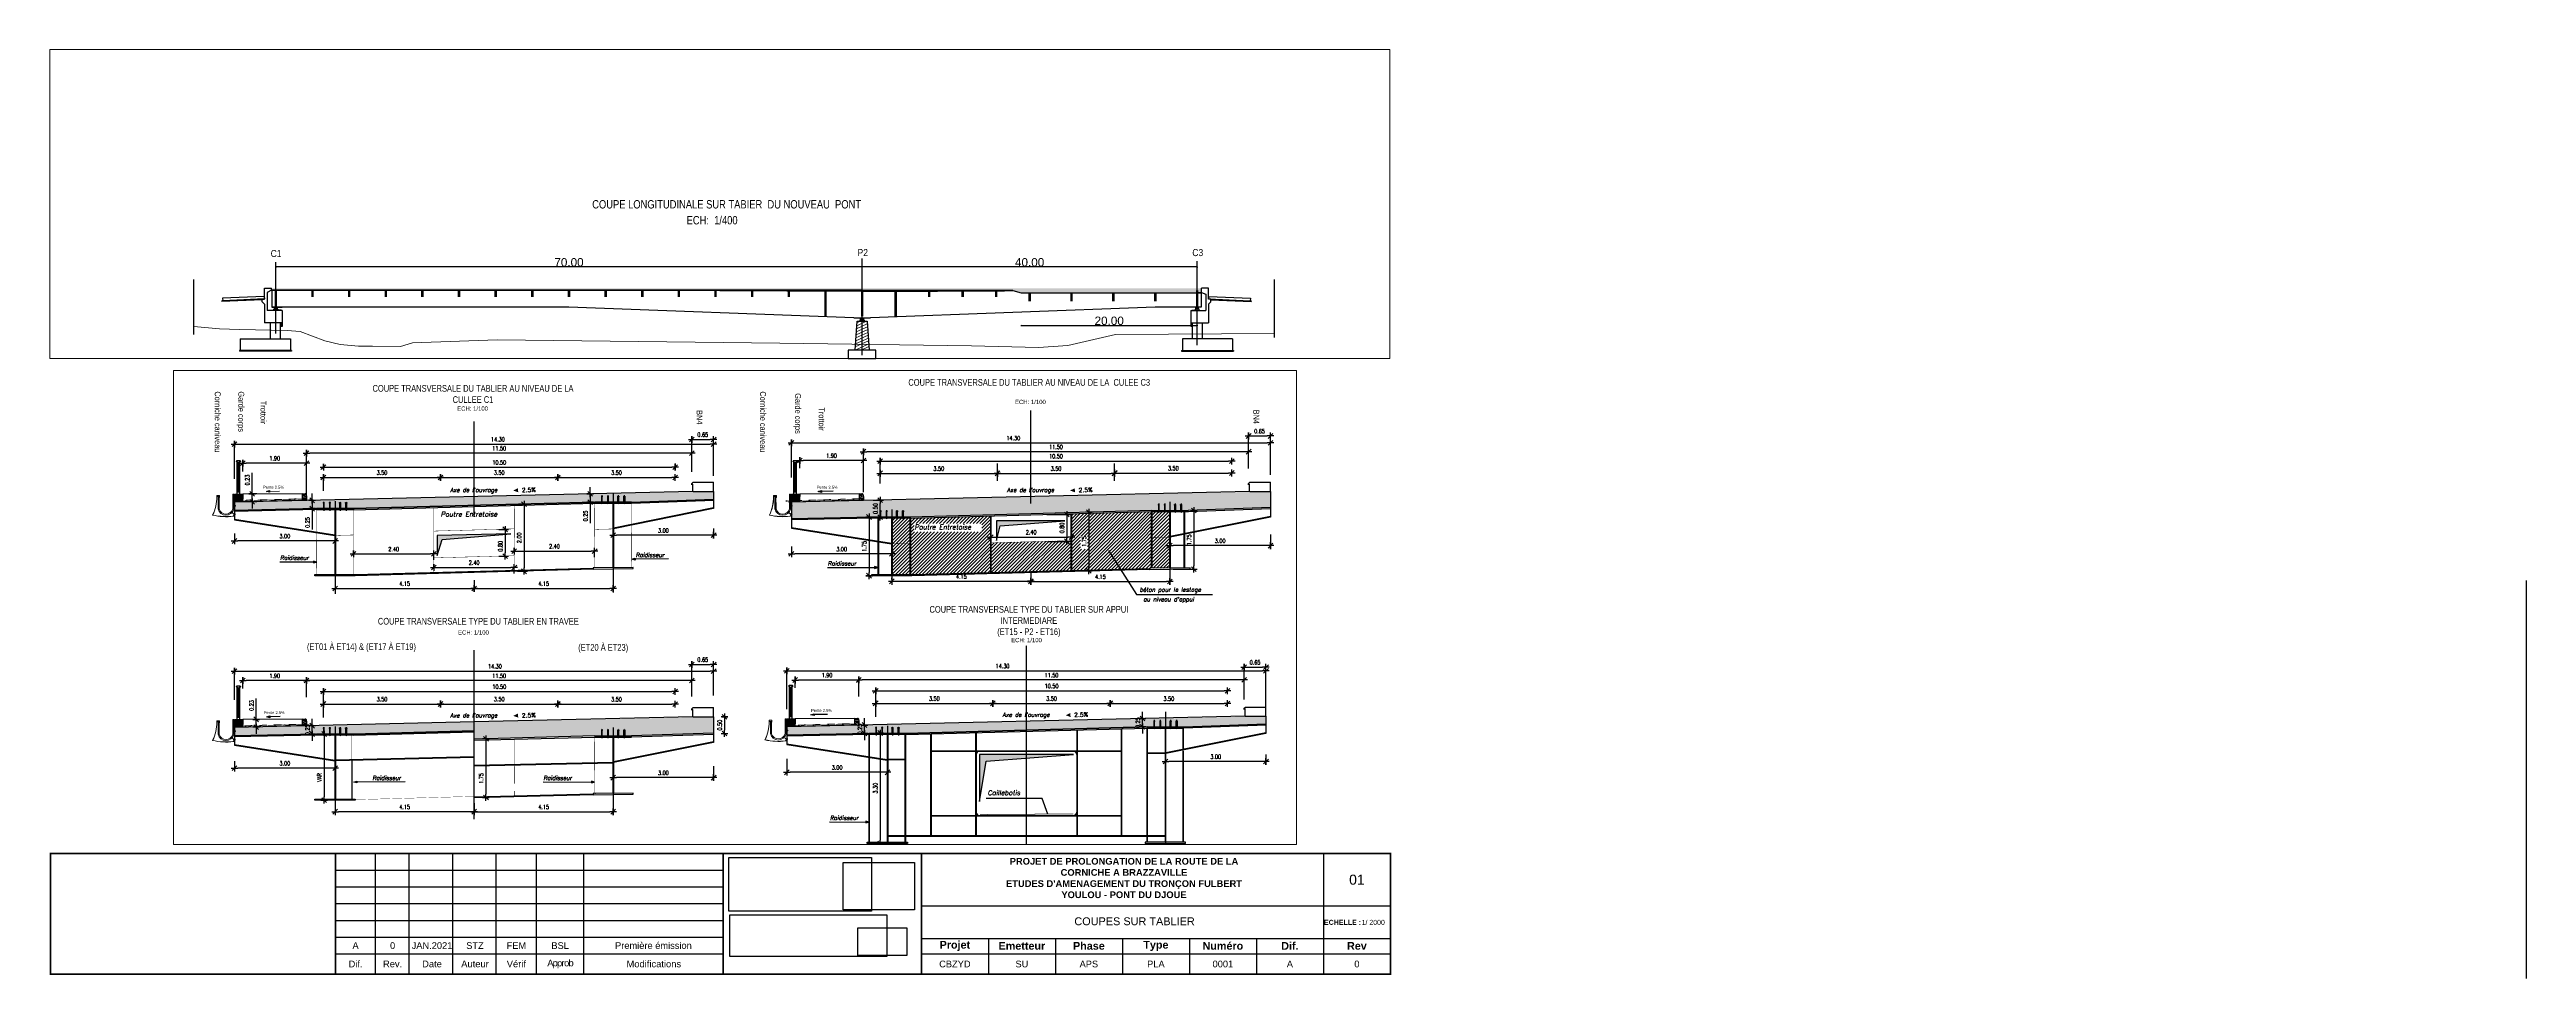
# Paper-space layout 'Layout2' of a CAD drawing. Header units: metres. Extents: x 2 to 741, y 0 to 277.
# The model-space entities are those that its viewports show. They can reach past a viewport. Long polylines and large blocks are cut down to what shows.
import ezdxf
from ezdxf.enums import TextEntityAlignment as Align

# ---------------------------------------------------------------- set-up
doc = ezdxf.new("R2010")
doc.units = ezdxf.units.M
for name, pattern in [('CACHE', [9.525, 6.35, -3.175]), ('CENTER', [2, 1.25, -0.25, 0.25, -0.25]), ('DASHED2', [0.375, 0.25, -0.125])]:
    doc.linetypes.add(name, pattern=pattern)
doc.layers.get('Defpoints').update_dxf_attribs({"color": 9})
for name, color, linetype in [('0-CAR', 7, 'Continuous'), ('APPUI', 4, 'Continuous'), ('AXE', 1, 'CENTER'), ('CART', 6, 'Continuous'), ('Coffrage', 3, 'Continuous'), ('COT', 1, 'Continuous'), ('COTATION', 9, 'Continuous'), ('FORT', 3, 'Continuous'), ('HACHURE', 8, 'Continuous'), ('OA_Coffrage2', 7, 'Continuous'), ('OA_Cotations', 7, 'Continuous'), ('POTEAU', 1, 'Continuous'), ('POUTRE', 5, 'Continuous'), ('POUTRELLE', 5, 'Continuous'), ('S-TEXT', 6, 'Continuous'), ('sb-cote100', 1, 'Continuous'), ('Texte', 7, 'Continuous'), ('TRAIT-MOYENS', 2, 'Continuous')]:
    doc.layers.add(name, color=color, linetype=linetype)
for name, color, linetype, lineweight in [('03axe_tablier', 1, 'Continuous', 0), ('AOA-Caniveau', 7, 'Continuous', 0), ('AOA-corniches', 7, 'Continuous', 0), ('Carrefour_Accotements', 7, 'Continuous', 0), ('COT50', 8, 'Continuous', 15), ('S-EXE-ELECP', 3, 'Continuous', 30), ('S-EXE-HACH', 4, 'Continuous', 5), ('S-EXE-TEXT', 7, 'Continuous', 25), ('S-EXE-TEXTE', 7, 'Continuous', 9), ('S-EXE-TRAIT VU', 2, 'Continuous', 25), ('S-Trait vu', 2, 'Continuous', 18)]:
    doc.layers.add(name, color=color, linetype=linetype, lineweight=lineweight)
doc.layers.add('Cache', color=254, linetype='Continuous', plot=False)
doc.layers.add('Route - Section courante - PL - Terrain', color=3, linetype='Continuous', lineweight=0, true_color=0x00ff00)
doc.layers.get('0').off()
doc.styles.add('Arial', font='arial.ttf')
doc.styles.add('COTE1-100', font='romans.shx', dxfattribs={"width": 0.7, "height": 0.25})
doc.styles.add('D35-50', font='arial.ttf', dxfattribs={"width": 0.8, "height": 0.175})
doc.styles.add('R-S', font='romans.shx', dxfattribs={"width": 0.8})
doc.styles.add('ROMANTIC', font='rom_____.pfb')
doc.styles.get("Standard").update_dxf_attribs({"font": 'arial.ttf'})
doc.styles.add('text-s-1-50', font='romans.shx', dxfattribs={"width": 0.7, "height": 0.125})
doc.dimstyles.new('1-50', dxfattribs={"dimtxt": 0.12, "dimasz": 0.12, "dimexe": 0.04, "dimexo": 0, "dimgap": 0.05, "dimtad": 1, "dimzin": 5, "dimdsep": 46, "dimtxsty": 'R-S', "dimcen": 0, "dimclrd": 1, "dimclre": 1, "dimclrt": 2, "dimaunit": 2, "dimadec": 0, "dimazin": 0, "dimtfac": 1, "dimtmove": 2, "dimatfit": 3, "dimfxl": 0.1, "dimfxlon": 1, "dimtolj": 1, "dimtzin": 13, "dimarcsym": 0})
doc.dimstyles.new('COT-OBLIQUES-1_100', dxfattribs={"dimtxt": 0.25, "dimasz": 0.1, "dimexe": 0.1, "dimexo": 0.1, "dimgap": 0.125, "dimtad": 1, "dimzin": 0, "dimdsep": 46, "dimtxsty": 'COTE1-100', "dimblk1": 'MARQUE', "dimblk2": 'MARQUE', "dimsah": 1, "dimcen": 5, "dimdle": 2, "dimclrd": 9, "dimclre": 9, "dimaunit": 2, "dimadec": 0, "dimazin": 0, "dimtfac": 1, "dimtix": 1, "dimtmove": 0, "dimatfit": 3, "dimldrblk": 'MARQUE', "dimfxl": 1, "dimtolj": 1, "dimtzin": 0, "dimarcsym": 0})
doc.dimstyles.new('COT-OBLIQUES-1_50', dxfattribs={"dimtxt": 0.06, "dimasz": 0.03, "dimexe": 0.07, "dimexo": 0.07, "dimgap": 0.03, "dimtad": 1, "dimzin": 0, "dimdsep": 46, "dimtxsty": 'Standard', "dimblk": 'MARQUE', "dimcen": 5, "dimdle": 2, "dimclrd": 8, "dimclre": 8, "dimaunit": 2, "dimadec": 0, "dimazin": 0, "dimtfac": 1, "dimtix": 1, "dimtmove": 1, "dimatfit": 3, "dimldrblk": 'OBLIQUE', "dimfxl": 0.01, "dimfxlon": 1, "dimtolj": 1, "dimtzin": 0, "dimarcsym": 0})
doc.dimstyles.new('cotf-50', dxfattribs={"dimscale": 0.4, "dimtxt": 1, "dimasz": 0.35, "dimexe": 0.18, "dimexo": 0.1, "dimgap": 0.2, "dimtad": 3, "dimdec": 3, "dimzin": 4, "dimdsep": 46, "dimtxsty": 'ROMANTIC', "dimcen": 0.09, "dimclrd": 256, "dimclre": 256, "dimclrt": 256, "dimadec": 0, "dimazin": 0, "dimtfac": 1, "dimtdec": 3, "dimtix": 1, "dimtmove": 2, "dimatfit": 3, "dimfxl": 1, "dimtvp": 13.888889, "dimtolj": 1, "dimtzin": 4, "dimarcsym": 0})
picture_1 = doc.add_image_def('image1.png', size_in_pixel=(1254, 472))
picture_2 = doc.add_image_def('image2.png', size_in_pixel=(1200, 800))
picture_3 = doc.add_image_def('image3.jpg', size_in_pixel=(474, 126))
picture_4 = doc.add_image_def('image4.png', size_in_pixel=(1152, 648))
pattern_1 = [(50, (-63037.1214, -23352.42657), (0.18218467, -0.0159391), [0.01905, -0.20955]), (355, (-63037.1214, -23352.42657), (-0.0352434, 0.19105685), [0.01524, -0.1676406]), (100.45144, (-63037.10622, -23352.4279), (0.14694125, 0.17511775), [0.01619, -0.17809024]), (46.1842, (-63037.1214, -23352.37577), (0.27107904, -0.0420423), [0.028575, -0.314325]), (96.63556, (-63037.09881, -23352.37927), (0.2374041, 0.2474261), [0.024285, -0.2671356]), (351.18415, (-63037.1214, -23352.37577), (0.2374041, 0.2474261), [0.02286, -0.2514597]), (21, (-63037.096, -23352.38847), (0.1516144, -0.1022652), [0.01905, -0.20955]), (326, (-63037.096, -23352.38847), (0.06180203, 0.18418797), [0.01524, -0.16764]), (71.45144, (-63037.08337, -23352.39699), (0.2134164, 0.08192277), [0.01619, -0.17808994]), (37.5, (-63037.121405, -23352.426566), (0.003088603, 0.08455504), [0, -0.165608, 0, -0.17018, 0, -0.168275]), (7.5, (-63037.121405, -23352.42657), (0.06681966, 0.10018057), [0, -0.097028, 0, -0.161798, 0, -0.064135]), (327.5, (-63037.17805, -23352.426566), (0.135590595, -0.005728744), [0, -0.0635, 0, -0.19812, 0, -0.26289]), (317.5, (-63037.20345, -23352.42657), (0.14812918, 0.0254265), [0, -0.08255, 0, -0.131572, 0, -0.18669])]
pattern_2 = [(50, (-63546.95504, -23178.78819), (0.1821847, -0.015939), [0.01905, -0.20955]), (355, (-63546.95504, -23178.78819), (-0.0352434, 0.191057), [0.01524, -0.1676406]), (100.4514, (-63546.93985, -23178.78952), (0.1469412, 0.1751178), [0.01619, -0.1780902]), (46.1842, (-63546.95504, -23178.7374), (0.271079, -0.0420423), [0.028575, -0.314325]), (96.6356, (-63546.93245, -23178.7409), (0.237404, 0.247426), [0.024285, -0.267136]), (351.184, (-63546.95504, -23178.7374), (0.237404, 0.247426), [0.02286, -0.25146]), (21, (-63546.92964, -23178.75009), (0.1516144, -0.1022652), [0.01905, -0.20955]), (326, (-63546.92964, -23178.75009), (0.061802, 0.184188), [0.01524, -0.16764]), (71.4514, (-63546.917, -23178.75861), (0.2134164, 0.0819228), [0.01619, -0.17809]), (37.5, (-63546.955035, -23178.78819), (0.0030886, 0.08455504), [0, -0.165608, 0, -0.17018, 0, -0.168275]), (7.5, (-63546.95504, -23178.78819), (0.0668197, 0.1001806), [0, -0.097028, 0, -0.161798, 0, -0.064135]), (327.5, (-63547.01168, -23178.78819), (0.1355906, -0.00572874), [0, -0.0635, 0, -0.19812, 0, -0.26289]), (317.5, (-63547.03708, -23178.78819), (0.1481292, 0.0254265), [0, -0.08255, 0, -0.131572, 0, -0.18669])]

psp = doc.layouts.new('Layout2')

msp = doc.modelspace()

# ---------------------------------------------------------------- texts
at = {"layer": 'CART', "style": 'ROMANTIC', "width": 0.9}
for s, p in [('C1', (-63107.08927, -23345.15578)), ('P2', (-63037.04617, -23345.04326)), ('C3', (-62997.04617, -23345.04326))]:
    msp.add_text(s, height=0.84375, rotation=0.0000001, dxfattribs=at).set_placement(p, align=Align.CENTER)
at = {"layer": 'OA_Cotations', "style": 'text-s-1-50', "oblique": 10}
for s, height, rotation, p in [("Axe de l'ouvrage", 0.125, 0.0598628, (-63547.06838, -23167.21991)), ("Axe de l'ouvrage", 0.125, 0.0598628, (-63530.44872, -23167.21991)), ('Poutre Entretoise', 0.1440684, 0.0598628, (-63547.34814, -23167.94999)), ('Poutre Entretoise', 0.1440684, 0.0598628, (-63533.20451, -23168.33354)), ('Raidisseur', 0.125, 0.0598628, (-63552.14332, -23169.24352)), ('Raidisseur', 0.125, 359.9401372, (-63541.52647, -23169.15913)), ('Raidisseur', 0.125, 0.0598628, (-63535.79742, -23169.4118)), ('béton pour le lestage ', 0.125, 0.0598628, (-63526.48931, -23170.1918)), ("au niveau d'appui", 0.125, 0.0598628, (-63526.37733, -23170.48252)), ("Axe de l'ouvrage", 0.125, 0.0598628, (-63547.06838, -23173.94518)), ("Axe de l'ouvrage", 0.125, 0.0598628, (-63530.581, -23173.92611)), ('Raidisseur', 0.125, 359.9401372, (-63549.38939, -23175.81105)), ('Raidisseur', 0.125, 0.0598628, (-63544.28496, -23175.81206)), ('Caillebotis ', 0.1440684, 0.0598628, (-63531.02449, -23176.26401)), ('Raidisseur', 0.125, 0.0598628, (-63535.73275, -23177.00467))]:
    msp.add_text(s, height=height, rotation=rotation, dxfattribs=at).set_placement(p)
at = {"layer": 'OA_Cotations', "style": 'text-s-1-50', "oblique": 359.9545271, "width": 1.051454}
for p in [(-63544.72161, -23167.15485), (-63528.10195, -23167.15485), (-63544.72161, -23173.88012), (-63528.23423, -23173.86105)]:
    msp.add_text('2.5%%%', height=0.125, rotation=1.9111173, dxfattribs=at).set_placement(p, align=Align.MIDDLE_CENTER)
at = {"layer": 'S-EXE-TEXTE', "color": 9, "style": 'Arial', "width": 0.9}
for s, height, rotation, p in [('Corniche caniveau', 0.175, 269.9994364, (-63554.14736, -23164.21393)), ('Garde corps', 0.175, 269.9994364, (-63553.44487, -23164.21393)), ('Corniche caniveau', 0.175, 269.9994364, (-63537.87048, -23164.21393)), ('Garde corps', 0.175, 269.9994364, (-63536.82521, -23164.26828)), ('Trottoir', 0.175, 269.9994364, (-63552.78251, -23164.49546)), ('BN4', 0.175, 269.9994364, (-63539.76699, -23164.77307)), ('Trottoir', 0.175, 269.9994364, (-63536.11977, -23164.69239)), ('BN4', 0.175, 269.9994364, (-63523.14733, -23164.76008)), ('Pente 2.5%%%', 0.0875, 0.0005634, (-63552.65333, -23167.14516)), ('Pente 2.5%%%', 0.0875, 0.0005634, (-63536.12386, -23167.14516)), ('Pente 2.5%%%', 0.0875, 0.0005634, (-63552.63111, -23173.87044)), ('Pente 2.5%%%', 0.0875, 0.0005634, (-63536.29408, -23173.80615))]:
    msp.add_text(s, height=height, rotation=rotation, dxfattribs=at).set_placement(p, align=Align.BOTTOM_LEFT)
at = {"layer": 'S-TEXT', "attachment_point": 3, "style": 'D35-50'}
for s, insert, char_height, width in [('\\pxqc;COUPE TRANSVERSALE DU TABLIER AU NIVEAU DE LA CULLEE C1', (-63542.98401, -23164.02451), 0.2, 6.808907), ('\\pxqc;COUPE TRANSVERSALE DU TABLIER AU NIVEAU DE LA  CULEE C3', (-63526.38025, -23163.84593), 0.2, 6.808907), ('\\pxqc;COUPE TRANSVERSALE TYPE DU TABLIER EN TRAVEE', (-63542.82369, -23170.97287), 0.2, 6.808907), ('\\pxqc;COUPE TRANSVERSALE TYPE DU TABLIER SUR APPUI INTERMEDIARE\\P(ET15 - P2 - ET16)', (-63526.38994, -23170.61921), 0.2, 6.808907), ('\\pxqc;(ET01 À ET14) & (ET17 À ET19)', (-63546.31237, -23171.7329), 0.2, 6.808907), ('\\pxqc;(ET20 À ET23) ', (-63539.09667, -23171.75485), 0.2, 6.808907), ('COUPE LONGITUDINALE SUR TABIER  DU NOUVEAU  PONT', (-63037.24722, -23338.3583), 1, 43.2681334)]:
    msp.add_mtext(s, dxfattribs=dict(at, insert=insert, char_height=char_height, width=width))
at = {"layer": 'S-TEXT', "color": 2, "attachment_point": 3, "style": 'D35-50'}
for s, insert, char_height, width in [('\\A1;\\pxqc;ECH: 1/100', (-63544.23088, -23164.6631), 0.1274, 4.3372738), ('\\A1;\\pxqc;ECH: 1/100', (-63527.58034, -23164.46467), 0.1274, 4.3372738), ('\\A1;\\pxqc;ECH: 1/100', (-63544.20534, -23171.34451), 0.1274, 4.3372738), ('\\A1;\\pxqc;ECH: 1/100', (-63527.69619, -23171.57188), 0.1274, 4.3372738), ('ECH:  1/400', (-63051.99254, -23340.2592), 1, 43.2681334)]:
    msp.add_mtext(s, dxfattribs=dict(at, insert=insert, char_height=char_height, width=width))
at = {"layer": 'Texte', "style": 'R-S', "oblique": 10}
for s, p in [("Axe appareils d'appuis ", (-62997.31744, -23319.30306)), ('Axe semelle', (-62996.95593, -23319.30306))]:
    msp.add_text(s, height=0.1, rotation=270.0000001, dxfattribs=at).set_placement(p, align=Align.CENTER)

# ---------------------------------------------------------------- blocks, each defined once
blk = doc.blocks.new('Cart-VP')
for p, q in [((-314.9, 31), (-199.2, 31)), ((-302.9, 0), (-302.9, 36)), ((-292.9, 0), (-292.9, 36)), ((-279.84, 0), (-279.84, 36)), ((-266.9, 0), (-266.9, 36)), ((-254.9, 0), (-254.9, 36)), ((-240.78, 0), (-240.78, 36)), ((-20, 36), (-20, 10.51)), ((-314.9, 26), (-199.2, 26)), ((-314.9, 21), (-199.2, 21)), ((-314.9, 16), (-199.2, 16)), ((-140, 20.33), (0, 20.33)), ((-314.9, 11), (-199.2, 11)), ((-140, 10.51), (-140, 0)), ((-120, 10.51), (-120, 0)), ((-100, 10.51), (-100, 0)), ((-80, 10.51), (-80, 0)), ((-60, 10.51), (-60, 0)), ((-40, 10.51), (-40, 0)), ((-20, 10.51), (-20, 0)), ((-314.9, 6), (-199.2, 6)), ((-240.78, 6), (-199.2, 6))]:
    blk.add_line(p, q)
at = {"const_width": 0.5, "flags": 128}
for points in [[(-400, 0), (0, 0), (0, 36), (-400, 36)], [(-199.2, 0), (-314.9, 0), (-314.9, 36), (-199.2, 36)], [(-199.2, 36), (-140, 36), (-140, 0), (-199.2, 0)], [(-140, 36), (0, 36), (0, 0), (-140, 0)]]:
    blk.add_lwpolyline(points, close=True, dxfattribs=at)
at = {"flags": 128}
for points in [[(-140, 6), (0, 6), (0, 36), (-140, 36)], [(-140, 10.51), (-140, 0), (0, 0), (0, 10.51)]]:
    blk.add_lwpolyline(points, close=True, dxfattribs=at)
at = {"attachment_point": 5, "style": 'Arial'}
for s, insert, char_height, width in [("\\pxb0.5,a0.5,qc;{\\fArial|b1|i0|c0|p34;PROJET DE PROLONGATION DE LA ROUTE DE LA CORNICHE A BRAZZAVILLE\\P\\pb0,a0,q*;ETUDES D'AMENAGEMENT DU TRONÇON FULBERT YOULOU - PONT DU DJOUE}", (-79.52, 28.64), 1.99841, 80.7115), ('\\pxb0.25,a0.25;{\\fArial|b1|i0|c0|p34;ECHELLE :}', (-14.29, 15.42), 1.5, 12.3302), ('\\pxb0.25,a0.25;{\\fArial|b1|i0|c0|p34;Projet}', (-130, 8.39), 2.3, 80.7115), ('\\pxb0.25,a0.25;{\\fArial|b1|i0|c0|p34;Emetteur}', (-110, 8.39), 2.3, 80.7115), ('\\pxb0.25,a0.25;{\\fArial|b1|i0|c0|p34;Phase}', (-90, 8.39), 2.3, 80.7115), ('\\pxb0.25,a0.25;{\\fArial|b1|i0|c0|p34;Type}', (-70, 8.39), 2.3, 80.7115), ('\\pxb0.25,a0.25;{\\fArial|b1|i0|c0|p34;Numéro}', (-50, 8.39), 2.3, 80.7115), ('\\pxb0.25,a0.25;{\\fArial|b1|i0|c0|p34;Dif. }', (-30, 8.39), 2.3, 80.7115), ('\\pxb0.25,a0.25;{\\fArial|b1|i0|c0|p34;Rev}', (-10, 8.39), 2.3, 80.7115), ('{\\T0.75;Approb}', (-247.84, 3), 2, 9.3277)]:
    blk.add_mtext(s, dxfattribs=dict(at, insert=insert, char_height=char_height, width=width))
for s, insert, char_height in [("Aménagement\\Pde la Route R12 entre\\PASSOK N'GOMO \\PMINVOUL - Rivière KÔM", (-89.97, 35.99), 0.002), ('Dif.', (-308.9, 3), 2), ('Rev.', (-297.84, 3), 2), ('Date', (-286.08, 3), 2), ('Auteur', (-273.25, 3), 2), ('Vérif', (-260.9, 3), 2), ('\\pxqc;Modifications ', (-219.87, 3), 2)]:
    blk.add_mtext(s, dxfattribs=dict(at, insert=insert, char_height=char_height))
at = {"style": 'Arial', "width": 0.99}
for tag, height, p in [('VP-XX', 3, (-10, 28.17)), ('TITRE_CARTE1', 2.35, (-76.38, 17.4)), ('TITRE_CARTE2', 2.35, (-76.38, 13.9)), ('ECHELLE', 1.5, (-5.13, 15.42)), ('DIF', 2, (-308.9, 8.5)), ('REV.', 2, (-297.84, 8.5)), ('DATE', 2, (-286.08, 8.5)), ('AUTEUR', 2, (-273.26, 8.5)), ('VERIF', 2, (-260.9, 8.5)), ('APPROB', 2, (-247.84, 8.5)), ('PREMIERE', 2, (-219.99, 8.5)), ('PROJET', 2, (-130, 3)), ('EMETTEUR', 2, (-110, 3)), ('PHASE', 2, (-90, 3)), ('TYPE', 2, (-70, 3)), ('NUMERO', 2, (-50, 3)), ('DIF.', 2, (-30, 3)), ('REV', 2, (-10, 3))]:
    blk.add_attdef(tag, text='', height=height, dxfattribs=at).set_placement(p, align=Align.MIDDLE_CENTER)
image = blk.add_image(picture_1, insert=(-197.44, 18.78), size_in_units=(42.54, 16.01))
image.dxf.flags = 7
image = blk.add_image(picture_2, insert=(-163.34, 19.13), size_in_units=(21.29, 14.19))
image.dxf.flags = 7
image = blk.add_image(picture_3, insert=(-197.18, 5.23), size_in_units=(46.88, 12.46))
image.dxf.flags = 7
image = blk.add_image(picture_4, insert=(-159, 5.54), size_in_units=(14.66, 8.25))
image.dxf.flags = 7
blk = doc.blocks.new('MARQUE')
for p, q in [((1, 0), (-1, 0)), ((-0.71, -0.71), (0.71, 0.71)), ((0, -1), (0, 1))]:
    blk.add_line(p, q)
blk = doc.blocks.new('*D126')
at = {"layer": 'Defpoints', "color": 0, "transparency": 16777216}
for p in [(-63539.205, -23165.648), (-63539.855, -23166.716), (-63539.205, -23166.681)]:
    blk.add_point(p, dxfattribs=at)
at = {"layer": 'OA_Cotations', "color": 9, "lineweight": -2, "transparency": 16777216}
for p, q in [((-63539.855, -23166.616), (-63539.855, -23165.548)), ((-63539.755, -23165.648), (-63539.305, -23165.648)), ((-63539.205, -23166.581), (-63539.205, -23165.548))]:
    blk.add_line(p, q, dxfattribs=at)
at = {"layer": 'OA_Cotations', "color": 9, "lineweight": -2, "transparency": 16777216, "xscale": 0.1, "yscale": 0.1, "zscale": 0.1, "rotation": 180}
blk.add_blockref('MARQUE', (-63539.855, -23165.648), dxfattribs=at)
at = {"layer": 'OA_Cotations', "color": 9, "lineweight": -2, "transparency": 16777216, "xscale": 0.1, "yscale": 0.1, "zscale": 0.1}
blk.add_blockref('MARQUE', (-63539.205, -23165.648), dxfattribs=at)
at = {"layer": 'OA_Cotations', "color": 9, "transparency": 16777216, "insert": (-63539.53, -23165.505), "char_height": 0.125, "attachment_point": 5, "style": 'text-s-1-50'}
blk.add_mtext('\\A1;0.65', dxfattribs=at)
blk = doc.blocks.new('*D98')
at = {"layer": 'Defpoints', "color": 0, "transparency": 16777216}
for p in [(-63539.205, -23165.787), (-63553.505, -23166.922), (-63539.205, -23166.837)]:
    blk.add_point(p, dxfattribs=at)
at = {"layer": 'OA_Cotations', "color": 9, "lineweight": -2, "transparency": 16777216}
for p, q in [((-63553.505, -23166.822), (-63553.505, -23165.687)), ((-63553.405, -23165.787), (-63539.305, -23165.787)), ((-63539.205, -23166.737), (-63539.205, -23165.687))]:
    blk.add_line(p, q, dxfattribs=at)
at = {"layer": 'OA_Cotations', "color": 9, "lineweight": -2, "transparency": 16777216, "xscale": 0.1, "yscale": 0.1, "zscale": 0.1, "rotation": 180}
blk.add_blockref('MARQUE', (-63553.505, -23165.787), dxfattribs=at)
at = {"layer": 'OA_Cotations', "color": 9, "lineweight": -2, "transparency": 16777216, "xscale": 0.1, "yscale": 0.1, "zscale": 0.1}
blk.add_blockref('MARQUE', (-63539.205, -23165.787), dxfattribs=at)
at = {"layer": 'OA_Cotations', "color": 9, "transparency": 16777216, "insert": (-63545.646, -23165.645), "char_height": 0.125, "attachment_point": 5, "style": 'text-s-1-50'}
blk.add_mtext('\\A1;14.30', dxfattribs=at)
blk = doc.blocks.new('*D99')
at = {"layer": 'Defpoints', "color": 0, "transparency": 16777216}
for p in [(-63550.855, -23166.646), (-63540.355, -23166.266), (-63540.355, -23166.478)]:
    blk.add_point(p, dxfattribs=at)
at = {"layer": 'OA_Cotations', "color": 9, "lineweight": -2, "transparency": 16777216}
for p, q in [((-63550.855, -23166.546), (-63550.855, -23166.378)), ((-63550.755, -23166.478), (-63540.455, -23166.478)), ((-63540.355, -23166.366), (-63540.355, -23166.578))]:
    blk.add_line(p, q, dxfattribs=at)
at = {"layer": 'OA_Cotations', "color": 9, "lineweight": -2, "transparency": 16777216, "xscale": 0.1, "yscale": 0.1, "zscale": 0.1, "rotation": 180}
blk.add_blockref('MARQUE', (-63550.855, -23166.478), dxfattribs=at)
at = {"layer": 'OA_Cotations', "color": 9, "lineweight": -2, "transparency": 16777216, "xscale": 0.1, "yscale": 0.1, "zscale": 0.1}
blk.add_blockref('MARQUE', (-63540.355, -23166.478), dxfattribs=at)
at = {"layer": 'OA_Cotations', "color": 9, "transparency": 16777216, "insert": (-63545.605, -23166.335), "char_height": 0.125, "attachment_point": 5, "style": 'text-s-1-50'}
blk.add_mtext('\\A1;10.50', dxfattribs=at)
blk = doc.blocks.new('*D100')
at = {"layer": 'Defpoints', "color": 0, "transparency": 16777216}
for p in [(-63553.255, -23166.356), (-63553.255, -23166.705), (-63551.357, -23166.857)]:
    blk.add_point(p, dxfattribs=at)
at = {"layer": 'OA_Cotations', "color": 9, "lineweight": -2, "transparency": 16777216}
for p, q in [((-63553.255, -23166.605), (-63553.255, -23166.256)), ((-63551.457, -23166.356), (-63553.155, -23166.356)), ((-63551.357, -23166.757), (-63551.357, -23166.256))]:
    blk.add_line(p, q, dxfattribs=at)
at = {"layer": 'OA_Cotations', "color": 9, "lineweight": -2, "transparency": 16777216, "xscale": 0.1, "yscale": 0.1, "zscale": 0.1, "rotation": 180}
blk.add_blockref('MARQUE', (-63553.255, -23166.356), dxfattribs=at)
at = {"layer": 'OA_Cotations', "color": 9, "lineweight": -2, "transparency": 16777216, "xscale": 0.1, "yscale": 0.1, "zscale": 0.1}
blk.add_blockref('MARQUE', (-63551.357, -23166.356), dxfattribs=at)
at = {"layer": 'OA_Cotations', "color": 9, "transparency": 16777216, "insert": (-63552.306, -23166.213), "char_height": 0.125, "attachment_point": 5, "style": 'text-s-1-50'}
blk.add_mtext('\\A1;1.90', dxfattribs=at)
blk = doc.blocks.new('*D101')
at = {"layer": 'Defpoints', "color": 0, "transparency": 16777216}
for p in [(-63550.855, -23167.285), (-63547.355, -23166.687), (-63547.355, -23166.782)]:
    blk.add_point(p, dxfattribs=at)
at = {"layer": 'OA_Cotations', "color": 9, "lineweight": -2, "transparency": 16777216}
for p, q in [((-63550.855, -23167.185), (-63550.855, -23166.682)), ((-63550.755, -23166.782), (-63547.455, -23166.782)), ((-63547.355, -23166.787), (-63547.355, -23166.882))]:
    blk.add_line(p, q, dxfattribs=at)
at = {"layer": 'OA_Cotations', "color": 9, "lineweight": -2, "transparency": 16777216, "xscale": 0.1, "yscale": 0.1, "zscale": 0.1, "rotation": 180}
blk.add_blockref('MARQUE', (-63550.855, -23166.782), dxfattribs=at)
at = {"layer": 'OA_Cotations', "color": 9, "lineweight": -2, "transparency": 16777216, "xscale": 0.1, "yscale": 0.1, "zscale": 0.1}
blk.add_blockref('MARQUE', (-63547.355, -23166.782), dxfattribs=at)
at = {"layer": 'OA_Cotations', "color": 9, "transparency": 16777216, "insert": (-63549.105, -23166.639), "char_height": 0.125, "attachment_point": 5, "style": 'text-s-1-50'}
blk.add_mtext('\\A1;3.50', dxfattribs=at)
blk = doc.blocks.new('*D127')
at = {"layer": 'Defpoints', "color": 0, "transparency": 16777216}
for p in [(-63547.355, -23166.656), (-63543.855, -23166.656), (-63543.855, -23166.782)]:
    blk.add_point(p, dxfattribs=at)
at = {"layer": 'OA_Cotations', "color": 9, "lineweight": -2, "transparency": 16777216}
for p, q in [((-63547.355, -23166.756), (-63547.355, -23166.882)), ((-63547.255, -23166.782), (-63543.955, -23166.782)), ((-63543.855, -23166.756), (-63543.855, -23166.882))]:
    blk.add_line(p, q, dxfattribs=at)
at = {"layer": 'OA_Cotations', "color": 9, "lineweight": -2, "transparency": 16777216, "xscale": 0.1, "yscale": 0.1, "zscale": 0.1, "rotation": 180}
blk.add_blockref('MARQUE', (-63547.355, -23166.782), dxfattribs=at)
at = {"layer": 'OA_Cotations', "color": 9, "lineweight": -2, "transparency": 16777216, "xscale": 0.1, "yscale": 0.1, "zscale": 0.1}
blk.add_blockref('MARQUE', (-63543.855, -23166.782), dxfattribs=at)
at = {"layer": 'OA_Cotations', "color": 9, "transparency": 16777216, "insert": (-63545.605, -23166.639), "char_height": 0.125, "attachment_point": 5, "style": 'text-s-1-50'}
blk.add_mtext('\\A1;3.50', dxfattribs=at)
blk = doc.blocks.new('*D128')
at = {"layer": 'Defpoints', "color": 0, "transparency": 16777216}
for p in [(-63543.855, -23166.878), (-63540.355, -23166.782), (-63540.355, -23166.878)]:
    blk.add_point(p, dxfattribs=at)
at = {"layer": 'OA_Cotations', "color": 9, "lineweight": -2, "transparency": 16777216}
for p, q in [((-63543.855, -23166.778), (-63543.855, -23166.682)), ((-63543.755, -23166.782), (-63540.455, -23166.782)), ((-63540.355, -23166.778), (-63540.355, -23166.682))]:
    blk.add_line(p, q, dxfattribs=at)
at = {"layer": 'OA_Cotations', "color": 9, "lineweight": -2, "transparency": 16777216, "xscale": 0.1, "yscale": 0.1, "zscale": 0.1, "rotation": 180}
blk.add_blockref('MARQUE', (-63543.855, -23166.782), dxfattribs=at)
at = {"layer": 'OA_Cotations', "color": 9, "lineweight": -2, "transparency": 16777216, "xscale": 0.1, "yscale": 0.1, "zscale": 0.1}
blk.add_blockref('MARQUE', (-63540.355, -23166.782), dxfattribs=at)
at = {"layer": 'OA_Cotations', "color": 9, "transparency": 16777216, "insert": (-63542.105, -23166.639), "char_height": 0.125, "attachment_point": 5, "style": 'text-s-1-50'}
blk.add_mtext('\\A1;3.50', dxfattribs=at)
blk = doc.blocks.new('*D102')
at = {"layer": 'Defpoints', "color": 0, "transparency": 16777216}
for p in [(-63545.156, -23167.583), (-63545.157, -23169.583), (-63544.865, -23169.583)]:
    blk.add_point(p, dxfattribs=at)
at = {"layer": 'OA_Cotations', "color": 9, "lineweight": -2, "transparency": 16777216}
for p, q in [((-63545.056, -23167.583), (-63544.765, -23167.583)), ((-63544.865, -23167.683), (-63544.865, -23169.483)), ((-63545.057, -23169.583), (-63544.765, -23169.583))]:
    blk.add_line(p, q, dxfattribs=at)
at = {"layer": 'OA_Cotations', "color": 9, "lineweight": -2, "transparency": 16777216, "xscale": 0.1, "yscale": 0.1, "zscale": 0.1}
for p, rotation in [((-63544.865, -23167.583), 90), ((-63544.865, -23169.583), 270)]:
    blk.add_blockref('MARQUE', p, dxfattribs=dict(at, rotation=rotation))
at = {"layer": 'OA_Cotations', "color": 9, "transparency": 16777216, "insert": (-63545.008, -23168.583), "char_height": 0.125, "attachment_point": 5, "rotation": 90, "style": 'text-s-1-50'}
blk.add_mtext('\\A1;2.00', dxfattribs=at)
blk = doc.blocks.new('*D129')
at = {"layer": 'Defpoints', "color": 0, "transparency": 16777216}
for p in [(-63542.889, -23167.268), (-63542.761, -23167.268), (-63542.755, -23167.518)]:
    blk.add_point(p, dxfattribs=at)
at = {"layer": 'OA_Cotations', "color": 9, "lineweight": -2, "transparency": 16777216}
for p, q in [((-63542.861, -23167.268), (-63542.989, -23167.268)), ((-63542.889, -23167.168), (-63542.889, -23167.068)), ((-63542.889, -23167.268), (-63542.889, -23167.518)), ((-63542.855, -23167.518), (-63542.989, -23167.518)), ((-63542.889, -23167.618), (-63542.889, -23168.145))]:
    blk.add_line(p, q, dxfattribs=at)
at = {"layer": 'OA_Cotations', "color": 9, "lineweight": -2, "transparency": 16777216, "xscale": 0.1, "yscale": 0.1, "zscale": 0.1}
for p, rotation in [((-63542.889, -23167.268), 270), ((-63542.889, -23167.518), 90)]:
    blk.add_blockref('MARQUE', p, dxfattribs=dict(at, rotation=rotation))
at = {"layer": 'OA_Cotations', "color": 9, "transparency": 16777216, "insert": (-63543.031, -23167.931), "char_height": 0.125, "attachment_point": 5, "rotation": 90, "style": 'text-s-1-50'}
blk.add_mtext('\\A1;0.25', dxfattribs=at)
blk = doc.blocks.new('*D103')
at = {"layer": 'Defpoints', "color": 0, "transparency": 16777216}
for p in [(-63551.186, -23167.464), (-63551.058, -23167.464), (-63551.051, -23167.713)]:
    blk.add_point(p, dxfattribs=at)
at = {"layer": 'OA_Cotations', "color": 9, "lineweight": -2, "transparency": 16777216}
for p, q in [((-63551.186, -23167.364), (-63551.186, -23167.264)), ((-63551.158, -23167.464), (-63551.286, -23167.464)), ((-63551.151, -23167.713), (-63551.286, -23167.713)), ((-63551.186, -23167.464), (-63551.186, -23167.713)), ((-63551.186, -23167.813), (-63551.186, -23168.34))]:
    blk.add_line(p, q, dxfattribs=at)
at = {"layer": 'OA_Cotations', "color": 9, "lineweight": -2, "transparency": 16777216, "xscale": 0.1, "yscale": 0.1, "zscale": 0.1}
for p, rotation in [((-63551.186, -23167.464), 270), ((-63551.186, -23167.713), 90)]:
    blk.add_blockref('MARQUE', p, dxfattribs=dict(at, rotation=rotation))
at = {"layer": 'OA_Cotations', "color": 9, "transparency": 16777216, "insert": (-63551.329, -23168.127), "char_height": 0.125, "attachment_point": 5, "rotation": 90, "style": 'text-s-1-50'}
blk.add_mtext('\\A1;0.25', dxfattribs=at)
blk = doc.blocks.new('*D130')
at = {"layer": 'Defpoints', "color": 0, "transparency": 16777216}
for p in [(-63552.743, -23167.274), (-63552.981, -23167.508), (-63552.743, -23167.508)]:
    blk.add_point(p, dxfattribs=at)
at = {"layer": 'OA_Cotations', "color": 9, "lineweight": -2, "transparency": 16777216}
for p, q in [((-63552.981, -23167.174), (-63552.981, -23166.648)), ((-63552.843, -23167.274), (-63553.081, -23167.274)), ((-63552.981, -23167.508), (-63552.981, -23167.274)), ((-63552.843, -23167.508), (-63553.081, -23167.508)), ((-63552.981, -23167.608), (-63552.981, -23167.708))]:
    blk.add_line(p, q, dxfattribs=at)
at = {"layer": 'OA_Cotations', "color": 9, "lineweight": -2, "transparency": 16777216, "xscale": 0.1, "yscale": 0.1, "zscale": 0.1}
for p, rotation in [((-63552.981, -23167.274), 270), ((-63552.981, -23167.508), 90)]:
    blk.add_blockref('MARQUE', p, dxfattribs=dict(at, rotation=rotation))
at = {"layer": 'OA_Cotations', "color": 9, "transparency": 16777216, "insert": (-63553.124, -23166.861), "char_height": 0.125, "attachment_point": 5, "rotation": 90, "style": 'text-s-1-50'}
blk.add_mtext('\\A1;0.23', dxfattribs=at)
blk = doc.blocks.new('*D104')
at = {"layer": 'Defpoints', "color": 0, "transparency": 16777216}
for p in [(-63546.355, -23169.744), (-63542.205, -23169.88), (-63542.205, -23170.094)]:
    blk.add_point(p, dxfattribs=at)
at = {"layer": 'OA_Cotations', "color": 9, "lineweight": -2, "transparency": 16777216}
for p, q in [((-63546.355, -23169.844), (-63546.355, -23170.194)), ((-63546.255, -23170.094), (-63542.305, -23170.094)), ((-63542.205, -23169.98), (-63542.205, -23170.194))]:
    blk.add_line(p, q, dxfattribs=at)
at = {"layer": 'OA_Cotations', "color": 9, "lineweight": -2, "transparency": 16777216, "xscale": 0.1, "yscale": 0.1, "zscale": 0.1, "rotation": 180}
blk.add_blockref('MARQUE', (-63546.355, -23170.094), dxfattribs=at)
at = {"layer": 'OA_Cotations', "color": 9, "lineweight": -2, "transparency": 16777216, "xscale": 0.1, "yscale": 0.1, "zscale": 0.1}
blk.add_blockref('MARQUE', (-63542.205, -23170.094), dxfattribs=at)
at = {"layer": 'OA_Cotations', "color": 9, "transparency": 16777216, "insert": (-63544.28, -23169.951), "char_height": 0.125, "attachment_point": 5, "style": 'text-s-1-50'}
blk.add_mtext('\\A1;4.15', dxfattribs=at)
blk = doc.blocks.new('*D105')
at = {"layer": 'Defpoints', "color": 0, "transparency": 16777216}
for p in [(-63549.955, -23169.151), (-63547.555, -23169.064), (-63547.555, -23169.342)]:
    blk.add_point(p, dxfattribs=at)
at = {"layer": 'OA_Cotations', "color": 9, "lineweight": -2, "transparency": 16777216}
for p, q in [((-63549.955, -23169.051), (-63549.955, -23168.964)), ((-63549.855, -23169.064), (-63547.655, -23169.064)), ((-63547.555, -23169.242), (-63547.555, -23168.964))]:
    blk.add_line(p, q, dxfattribs=at)
at = {"layer": 'OA_Cotations', "color": 9, "lineweight": -2, "transparency": 16777216, "xscale": 0.1, "yscale": 0.1, "zscale": 0.1, "rotation": 180}
blk.add_blockref('MARQUE', (-63549.955, -23169.064), dxfattribs=at)
at = {"layer": 'OA_Cotations', "color": 9, "lineweight": -2, "transparency": 16777216, "xscale": 0.1, "yscale": 0.1, "zscale": 0.1}
blk.add_blockref('MARQUE', (-63547.555, -23169.064), dxfattribs=at)
at = {"layer": 'OA_Cotations', "color": 9, "transparency": 16777216, "insert": (-63548.755, -23168.922), "char_height": 0.125, "attachment_point": 5, "style": 'text-s-1-50'}
blk.add_mtext('\\A1;2.40', dxfattribs=at)
blk = doc.blocks.new('*D131')
at = {"layer": 'Defpoints', "color": 0, "transparency": 16777216}
for p in [(-63542.205, -23168.287), (-63542.205, -23168.506), (-63539.205, -23168.209)]:
    blk.add_point(p, dxfattribs=at)
at = {"layer": 'OA_Cotations', "color": 9, "lineweight": -2, "transparency": 16777216}
for p, q in [((-63542.205, -23168.387), (-63542.205, -23168.606)), ((-63539.305, -23168.506), (-63542.105, -23168.506)), ((-63539.205, -23168.309), (-63539.205, -23168.606))]:
    blk.add_line(p, q, dxfattribs=at)
at = {"layer": 'OA_Cotations', "color": 9, "lineweight": -2, "transparency": 16777216, "xscale": 0.1, "yscale": 0.1, "zscale": 0.1, "rotation": 180}
blk.add_blockref('MARQUE', (-63542.205, -23168.506), dxfattribs=at)
at = {"layer": 'OA_Cotations', "color": 9, "lineweight": -2, "transparency": 16777216, "xscale": 0.1, "yscale": 0.1, "zscale": 0.1}
blk.add_blockref('MARQUE', (-63539.205, -23168.506), dxfattribs=at)
at = {"layer": 'OA_Cotations', "color": 9, "transparency": 16777216, "insert": (-63540.705, -23168.364), "char_height": 0.125, "attachment_point": 5, "style": 'text-s-1-50'}
blk.add_mtext('\\A1;3.00', dxfattribs=at)
blk = doc.blocks.new('*D132')
at = {"layer": 'Defpoints', "color": 0, "transparency": 16777216}
for p in [(-63522.585, -23165.545), (-63523.235, -23166.613), (-63522.585, -23166.578)]:
    blk.add_point(p, dxfattribs=at)
at = {"layer": 'OA_Cotations', "color": 9, "lineweight": -2, "transparency": 16777216}
for p, q in [((-63523.235, -23166.513), (-63523.235, -23165.445)), ((-63523.135, -23165.545), (-63522.685, -23165.545)), ((-63522.585, -23166.478), (-63522.585, -23165.445))]:
    blk.add_line(p, q, dxfattribs=at)
at = {"layer": 'OA_Cotations', "color": 9, "lineweight": -2, "transparency": 16777216, "xscale": 0.1, "yscale": 0.1, "zscale": 0.1, "rotation": 180}
blk.add_blockref('MARQUE', (-63523.235, -23165.545), dxfattribs=at)
at = {"layer": 'OA_Cotations', "color": 9, "lineweight": -2, "transparency": 16777216, "xscale": 0.1, "yscale": 0.1, "zscale": 0.1}
blk.add_blockref('MARQUE', (-63522.585, -23165.545), dxfattribs=at)
at = {"layer": 'OA_Cotations', "color": 9, "transparency": 16777216, "insert": (-63522.91, -23165.402), "char_height": 0.125, "attachment_point": 5, "style": 'text-s-1-50'}
blk.add_mtext('\\A1;0.65', dxfattribs=at)
blk = doc.blocks.new('*D106')
at = {"layer": 'Defpoints', "color": 0, "transparency": 16777216}
for p in [(-63522.585, -23165.752), (-63536.885, -23166.888), (-63522.585, -23166.803)]:
    blk.add_point(p, dxfattribs=at)
at = {"layer": 'OA_Cotations', "color": 9, "lineweight": -2, "transparency": 16777216}
for p, q in [((-63536.885, -23166.788), (-63536.885, -23165.652)), ((-63536.785, -23165.752), (-63522.685, -23165.752)), ((-63522.585, -23166.703), (-63522.585, -23165.652))]:
    blk.add_line(p, q, dxfattribs=at)
at = {"layer": 'OA_Cotations', "color": 9, "lineweight": -2, "transparency": 16777216, "xscale": 0.1, "yscale": 0.1, "zscale": 0.1, "rotation": 180}
blk.add_blockref('MARQUE', (-63536.885, -23165.752), dxfattribs=at)
at = {"layer": 'OA_Cotations', "color": 9, "lineweight": -2, "transparency": 16777216, "xscale": 0.1, "yscale": 0.1, "zscale": 0.1}
blk.add_blockref('MARQUE', (-63522.585, -23165.752), dxfattribs=at)
at = {"layer": 'OA_Cotations', "color": 9, "transparency": 16777216, "insert": (-63530.259, -23165.61), "char_height": 0.125, "attachment_point": 5, "style": 'text-s-1-50'}
blk.add_mtext('\\A1;14.30', dxfattribs=at)
blk = doc.blocks.new('*D107')
at = {"layer": 'Defpoints', "color": 0, "transparency": 16777216}
for p in [(-63523.735, -23166.293), (-63523.735, -23166.42), (-63534.235, -23166.801)]:
    blk.add_point(p, dxfattribs=at)
at = {"layer": 'OA_Cotations', "color": 9, "lineweight": -2, "transparency": 16777216}
for p, q in [((-63534.235, -23166.701), (-63534.235, -23166.193)), ((-63534.135, -23166.293), (-63523.835, -23166.293)), ((-63523.735, -23166.32), (-63523.735, -23166.193))]:
    blk.add_line(p, q, dxfattribs=at)
at = {"layer": 'OA_Cotations', "color": 9, "lineweight": -2, "transparency": 16777216, "xscale": 0.1, "yscale": 0.1, "zscale": 0.1, "rotation": 180}
blk.add_blockref('MARQUE', (-63534.235, -23166.293), dxfattribs=at)
at = {"layer": 'OA_Cotations', "color": 9, "lineweight": -2, "transparency": 16777216, "xscale": 0.1, "yscale": 0.1, "zscale": 0.1}
blk.add_blockref('MARQUE', (-63523.735, -23166.293), dxfattribs=at)
at = {"layer": 'OA_Cotations', "color": 9, "transparency": 16777216, "insert": (-63528.985, -23166.151), "char_height": 0.125, "attachment_point": 5, "style": 'text-s-1-50'}
blk.add_mtext('\\A1;10.50', dxfattribs=at)
blk = doc.blocks.new('*D108')
at = {"layer": 'Defpoints', "color": 0, "transparency": 16777216}
for p in [(-63536.635, -23166.278), (-63536.635, -23166.608), (-63534.735, -23166.759)]:
    blk.add_point(p, dxfattribs=at)
at = {"layer": 'OA_Cotations', "color": 9, "lineweight": -2, "transparency": 16777216}
for p, q in [((-63536.635, -23166.508), (-63536.635, -23166.178)), ((-63534.835, -23166.278), (-63536.535, -23166.278)), ((-63534.735, -23166.659), (-63534.735, -23166.178))]:
    blk.add_line(p, q, dxfattribs=at)
at = {"layer": 'OA_Cotations', "color": 9, "lineweight": -2, "transparency": 16777216, "xscale": 0.1, "yscale": 0.1, "zscale": 0.1, "rotation": 180}
blk.add_blockref('MARQUE', (-63536.635, -23166.278), dxfattribs=at)
at = {"layer": 'OA_Cotations', "color": 9, "lineweight": -2, "transparency": 16777216, "xscale": 0.1, "yscale": 0.1, "zscale": 0.1}
blk.add_blockref('MARQUE', (-63534.735, -23166.278), dxfattribs=at)
at = {"layer": 'OA_Cotations', "color": 9, "transparency": 16777216, "insert": (-63535.685, -23166.135), "char_height": 0.125, "attachment_point": 5, "style": 'text-s-1-50'}
blk.add_mtext('\\A1;1.90', dxfattribs=at)
blk = doc.blocks.new('*D109')
at = {"layer": 'Defpoints', "color": 0, "transparency": 16777216}
for p in [(-63530.735, -23166.469), (-63534.235, -23167.067), (-63530.735, -23166.66)]:
    blk.add_point(p, dxfattribs=at)
at = {"layer": 'OA_Cotations', "color": 9, "lineweight": -2, "transparency": 16777216}
for p, q in [((-63534.235, -23166.967), (-63534.235, -23166.56)), ((-63530.735, -23166.569), (-63530.735, -23166.76)), ((-63534.135, -23166.66), (-63530.835, -23166.66))]:
    blk.add_line(p, q, dxfattribs=at)
at = {"layer": 'OA_Cotations', "color": 9, "lineweight": -2, "transparency": 16777216, "xscale": 0.1, "yscale": 0.1, "zscale": 0.1, "rotation": 180}
blk.add_blockref('MARQUE', (-63534.235, -23166.66), dxfattribs=at)
at = {"layer": 'OA_Cotations', "color": 9, "lineweight": -2, "transparency": 16777216, "xscale": 0.1, "yscale": 0.1, "zscale": 0.1}
blk.add_blockref('MARQUE', (-63530.735, -23166.66), dxfattribs=at)
at = {"layer": 'OA_Cotations', "color": 9, "transparency": 16777216, "insert": (-63532.485, -23166.518), "char_height": 0.125, "attachment_point": 5, "style": 'text-s-1-50'}
blk.add_mtext('\\A1;3.50', dxfattribs=at)
blk = doc.blocks.new('*D133')
at = {"layer": 'Defpoints', "color": 0, "transparency": 16777216}
for p in [(-63530.735, -23166.534), (-63527.235, -23166.534), (-63527.235, -23166.66)]:
    blk.add_point(p, dxfattribs=at)
at = {"layer": 'OA_Cotations', "color": 9, "lineweight": -2, "transparency": 16777216}
for p, q in [((-63530.735, -23166.634), (-63530.735, -23166.76)), ((-63527.235, -23166.634), (-63527.235, -23166.76)), ((-63530.635, -23166.66), (-63527.335, -23166.66))]:
    blk.add_line(p, q, dxfattribs=at)
at = {"layer": 'OA_Cotations', "color": 9, "lineweight": -2, "transparency": 16777216, "xscale": 0.1, "yscale": 0.1, "zscale": 0.1, "rotation": 180}
blk.add_blockref('MARQUE', (-63530.735, -23166.66), dxfattribs=at)
at = {"layer": 'OA_Cotations', "color": 9, "lineweight": -2, "transparency": 16777216, "xscale": 0.1, "yscale": 0.1, "zscale": 0.1}
blk.add_blockref('MARQUE', (-63527.235, -23166.66), dxfattribs=at)
at = {"layer": 'OA_Cotations', "color": 9, "transparency": 16777216, "insert": (-63528.985, -23166.518), "char_height": 0.125, "attachment_point": 5, "style": 'text-s-1-50'}
blk.add_mtext('\\A1;3.50', dxfattribs=at)
blk = doc.blocks.new('*D134')
at = {"layer": 'Defpoints', "color": 0, "transparency": 16777216}
for p in [(-63523.735, -23166.65), (-63527.235, -23166.746), (-63523.735, -23166.746)]:
    blk.add_point(p, dxfattribs=at)
at = {"layer": 'OA_Cotations', "color": 9, "lineweight": -2, "transparency": 16777216}
for p, q in [((-63527.235, -23166.646), (-63527.235, -23166.55)), ((-63527.135, -23166.65), (-63523.835, -23166.65)), ((-63523.735, -23166.646), (-63523.735, -23166.55))]:
    blk.add_line(p, q, dxfattribs=at)
at = {"layer": 'OA_Cotations', "color": 9, "lineweight": -2, "transparency": 16777216, "xscale": 0.1, "yscale": 0.1, "zscale": 0.1, "rotation": 180}
blk.add_blockref('MARQUE', (-63527.235, -23166.65), dxfattribs=at)
at = {"layer": 'OA_Cotations', "color": 9, "lineweight": -2, "transparency": 16777216, "xscale": 0.1, "yscale": 0.1, "zscale": 0.1}
blk.add_blockref('MARQUE', (-63523.735, -23166.65), dxfattribs=at)
at = {"layer": 'OA_Cotations', "color": 9, "transparency": 16777216, "insert": (-63525.485, -23166.508), "char_height": 0.125, "attachment_point": 5, "style": 'text-s-1-50'}
blk.add_mtext('\\A1;3.50', dxfattribs=at)
blk = doc.blocks.new('*D110')
at = {"layer": 'Defpoints', "color": 0, "transparency": 16777216}
for p in [(-63528.136, -23167.819), (-63528.004, -23169.568), (-63527.985, -23169.568)]:
    blk.add_point(p, dxfattribs=at)
at = {"layer": 'OA_Cotations', "color": 9, "lineweight": -2, "transparency": 16777216}
for p, q in [((-63528.036, -23167.819), (-63527.904, -23167.819)), ((-63528.004, -23167.919), (-63528.004, -23169.468)), ((-63528.085, -23169.568), (-63528.104, -23169.568))]:
    blk.add_line(p, q, dxfattribs=at)
at = {"layer": 'OA_Cotations', "color": 9, "lineweight": -2, "transparency": 16777216, "xscale": 0.1, "yscale": 0.1, "zscale": 0.1}
for p, rotation in [((-63528.004, -23167.819), 90), ((-63528.004, -23169.568), 270)]:
    blk.add_blockref('MARQUE', p, dxfattribs=dict(at, rotation=rotation))
at = {"layer": 'OA_Cotations', "color": 9, "transparency": 16777216, "insert": (-63528.146, -23168.694), "char_height": 0.125, "attachment_point": 5, "rotation": 90, "style": 'text-s-1-50'}
blk.add_mtext('\\A1;1.75', dxfattribs=at)
blk = doc.blocks.new('*D135')
at = {"layer": 'Defpoints', "color": 0, "transparency": 16777216}
for p in [(-63534.735, -23166.014), (-63523.235, -23166.063), (-63534.735, -23167.318)]:
    blk.add_point(p, dxfattribs=at)
at = {"layer": 'OA_Cotations', "color": 9, "lineweight": -2, "transparency": 16777216}
for p, q in [((-63534.735, -23167.218), (-63534.735, -23165.914)), ((-63523.235, -23165.963), (-63523.235, -23165.914)), ((-63523.335, -23166.014), (-63534.635, -23166.014))]:
    blk.add_line(p, q, dxfattribs=at)
at = {"layer": 'OA_Cotations', "color": 9, "lineweight": -2, "transparency": 16777216, "xscale": 0.1, "yscale": 0.1, "zscale": 0.1, "rotation": 180}
blk.add_blockref('MARQUE', (-63534.735, -23166.014), dxfattribs=at)
at = {"layer": 'OA_Cotations', "color": 9, "lineweight": -2, "transparency": 16777216, "xscale": 0.1, "yscale": 0.1, "zscale": 0.1}
blk.add_blockref('MARQUE', (-63523.235, -23166.014), dxfattribs=at)
at = {"layer": 'OA_Cotations', "color": 9, "transparency": 16777216, "insert": (-63528.985, -23165.871), "char_height": 0.125, "attachment_point": 5, "style": 'text-s-1-50'}
blk.add_mtext('\\A1;11.50', dxfattribs=at)
blk = doc.blocks.new('*D111')
at = {"layer": 'Defpoints', "color": 0, "transparency": 16777216}
for p in [(-63529.735, -23169.539), (-63525.585, -23169.675), (-63525.585, -23169.889)]:
    blk.add_point(p, dxfattribs=at)
at = {"layer": 'OA_Cotations', "color": 9, "lineweight": -2, "transparency": 16777216}
for p, q in [((-63529.735, -23169.639), (-63529.735, -23169.989)), ((-63529.635, -23169.889), (-63525.685, -23169.889)), ((-63525.585, -23169.775), (-63525.585, -23169.989))]:
    blk.add_line(p, q, dxfattribs=at)
at = {"layer": 'OA_Cotations', "color": 9, "lineweight": -2, "transparency": 16777216, "xscale": 0.1, "yscale": 0.1, "zscale": 0.1, "rotation": 180}
blk.add_blockref('MARQUE', (-63529.735, -23169.889), dxfattribs=at)
at = {"layer": 'OA_Cotations', "color": 9, "lineweight": -2, "transparency": 16777216, "xscale": 0.1, "yscale": 0.1, "zscale": 0.1}
blk.add_blockref('MARQUE', (-63525.585, -23169.889), dxfattribs=at)
at = {"layer": 'OA_Cotations', "color": 9, "transparency": 16777216, "insert": (-63527.66, -23169.746), "char_height": 0.125, "attachment_point": 5, "style": 'text-s-1-50'}
blk.add_mtext('\\A1;4.15', dxfattribs=at)
blk = doc.blocks.new('*D112')
at = {"layer": 'Defpoints', "color": 0, "transparency": 16777216}
for p in [(-63529.735, -23169.545), (-63533.885, -23169.928), (-63529.735, -23169.882)]:
    blk.add_point(p, dxfattribs=at)
at = {"layer": 'OA_Cotations', "color": 9, "lineweight": -2, "transparency": 16777216}
for p, q in [((-63533.885, -23169.828), (-63533.885, -23169.782)), ((-63533.785, -23169.882), (-63529.835, -23169.882)), ((-63529.735, -23169.645), (-63529.735, -23169.982))]:
    blk.add_line(p, q, dxfattribs=at)
at = {"layer": 'OA_Cotations', "color": 9, "lineweight": -2, "transparency": 16777216, "xscale": 0.1, "yscale": 0.1, "zscale": 0.1, "rotation": 180}
blk.add_blockref('MARQUE', (-63533.885, -23169.882), dxfattribs=at)
at = {"layer": 'OA_Cotations', "color": 9, "lineweight": -2, "transparency": 16777216, "xscale": 0.1, "yscale": 0.1, "zscale": 0.1}
blk.add_blockref('MARQUE', (-63529.735, -23169.882), dxfattribs=at)
at = {"layer": 'OA_Cotations', "color": 9, "transparency": 16777216, "insert": (-63531.81, -23169.74), "char_height": 0.125, "attachment_point": 5, "style": 'text-s-1-50'}
blk.add_mtext('\\A1;4.15', dxfattribs=at)
blk = doc.blocks.new('*D136')
at = {"layer": 'Defpoints', "color": 0, "transparency": 16777216}
for p in [(-63536.885, -23168.741), (-63533.885, -23168.409), (-63536.885, -23169.064)]:
    blk.add_point(p, dxfattribs=at)
at = {"layer": 'OA_Cotations', "color": 9, "lineweight": -2, "transparency": 16777216}
for p, q in [((-63536.885, -23168.841), (-63536.885, -23169.164)), ((-63533.885, -23168.509), (-63533.885, -23169.164)), ((-63533.985, -23169.064), (-63536.785, -23169.064))]:
    blk.add_line(p, q, dxfattribs=at)
at = {"layer": 'OA_Cotations', "color": 9, "lineweight": -2, "transparency": 16777216, "xscale": 0.1, "yscale": 0.1, "zscale": 0.1, "rotation": 180}
blk.add_blockref('MARQUE', (-63536.885, -23169.064), dxfattribs=at)
at = {"layer": 'OA_Cotations', "color": 9, "lineweight": -2, "transparency": 16777216, "xscale": 0.1, "yscale": 0.1, "zscale": 0.1}
blk.add_blockref('MARQUE', (-63533.885, -23169.064), dxfattribs=at)
at = {"layer": 'OA_Cotations', "color": 9, "transparency": 16777216, "insert": (-63535.385, -23168.922), "char_height": 0.125, "attachment_point": 5, "style": 'text-s-1-50'}
blk.add_mtext('\\A1;3.00', dxfattribs=at)
blk = doc.blocks.new('*D137')
at = {"layer": 'Defpoints', "color": 0, "transparency": 16777216}
for p in [(-63525.585, -23168.599), (-63525.585, -23168.818), (-63522.585, -23168.382)]:
    blk.add_point(p, dxfattribs=at)
at = {"layer": 'OA_Cotations', "color": 9, "lineweight": -2, "transparency": 16777216}
for p, q in [((-63525.585, -23168.699), (-63525.585, -23168.918)), ((-63522.685, -23168.818), (-63525.485, -23168.818)), ((-63522.585, -23168.482), (-63522.585, -23168.918))]:
    blk.add_line(p, q, dxfattribs=at)
at = {"layer": 'OA_Cotations', "color": 9, "lineweight": -2, "transparency": 16777216, "xscale": 0.1, "yscale": 0.1, "zscale": 0.1, "rotation": 180}
blk.add_blockref('MARQUE', (-63525.585, -23168.818), dxfattribs=at)
at = {"layer": 'OA_Cotations', "color": 9, "lineweight": -2, "transparency": 16777216, "xscale": 0.1, "yscale": 0.1, "zscale": 0.1}
blk.add_blockref('MARQUE', (-63522.585, -23168.818), dxfattribs=at)
at = {"layer": 'OA_Cotations', "color": 9, "transparency": 16777216, "insert": (-63524.085, -23168.675), "char_height": 0.125, "attachment_point": 5, "style": 'text-s-1-50'}
blk.add_mtext('\\A1;3.00', dxfattribs=at)
blk = doc.blocks.new('*D125')
at = {"layer": 'Defpoints', "color": 0, "transparency": 16777216}
for p in [(-63534.544, -23167.463), (-63534.442, -23167.964), (-63534.233, -23167.463)]:
    blk.add_point(p, dxfattribs=at)
at = {"layer": 'OA_Cotations', "color": 9, "lineweight": -2, "transparency": 16777216}
for p, q in [((-63534.444, -23167.463), (-63534.133, -23167.463)), ((-63534.342, -23167.964), (-63534.133, -23167.964)), ((-63534.233, -23167.864), (-63534.233, -23167.563))]:
    blk.add_line(p, q, dxfattribs=at)
at = {"layer": 'OA_Cotations', "color": 9, "lineweight": -2, "transparency": 16777216, "xscale": 0.1, "yscale": 0.1, "zscale": 0.1}
for p, rotation in [((-63534.233, -23167.463), 90), ((-63534.233, -23167.964), 270)]:
    blk.add_blockref('MARQUE', p, dxfattribs=dict(at, rotation=rotation))
at = {"layer": 'OA_Cotations', "color": 9, "transparency": 16777216, "insert": (-63534.376, -23167.713), "char_height": 0.125, "attachment_point": 5, "rotation": 90, "style": 'text-s-1-50'}
blk.add_mtext('\\A1;0.50', dxfattribs=at)
blk = doc.blocks.new('*D153')
at = {"layer": 'Defpoints', "color": 0, "transparency": 16777216}
for p in [(-63533.889, -23167.963), (-63534.566, -23169.714), (-63533.889, -23169.714)]:
    blk.add_point(p, dxfattribs=at)
at = {"layer": 'OA_Cotations', "color": 9, "lineweight": -2, "transparency": 16777216}
for p, q in [((-63533.989, -23167.963), (-63534.666, -23167.963)), ((-63534.566, -23168.063), (-63534.566, -23169.614)), ((-63533.989, -23169.714), (-63534.666, -23169.714))]:
    blk.add_line(p, q, dxfattribs=at)
at = {"layer": 'OA_Cotations', "color": 9, "lineweight": -2, "transparency": 16777216, "xscale": 0.1, "yscale": 0.1, "zscale": 0.1}
for p, rotation in [((-63534.566, -23167.963), 90), ((-63534.566, -23169.714), 270)]:
    blk.add_blockref('MARQUE', p, dxfattribs=dict(at, rotation=rotation))
at = {"layer": 'OA_Cotations', "color": 9, "transparency": 16777216, "insert": (-63534.709, -23168.839), "char_height": 0.125, "attachment_point": 5, "rotation": 90, "style": 'text-s-1-50'}
blk.add_mtext('\\A1;1.75', dxfattribs=at)
blk = doc.blocks.new('*D154')
at = {"layer": 'Defpoints', "color": 0, "transparency": 16777216}
for p in [(-63525.037, -23167.768), (-63525.585, -23169.518), (-63524.87, -23169.518)]:
    blk.add_point(p, dxfattribs=at)
at = {"layer": 'OA_Cotations', "color": 9, "lineweight": -2, "transparency": 16777216}
for p, q in [((-63524.937, -23167.768), (-63524.77, -23167.768)), ((-63524.87, -23167.868), (-63524.87, -23169.418)), ((-63525.485, -23169.518), (-63524.77, -23169.518))]:
    blk.add_line(p, q, dxfattribs=at)
at = {"layer": 'OA_Cotations', "color": 9, "lineweight": -2, "transparency": 16777216, "xscale": 0.1, "yscale": 0.1, "zscale": 0.1}
for p, rotation in [((-63524.87, -23167.768), 90), ((-63524.87, -23169.518), 270)]:
    blk.add_blockref('MARQUE', p, dxfattribs=dict(at, rotation=rotation))
at = {"layer": 'OA_Cotations', "color": 9, "transparency": 16777216, "insert": (-63525.012, -23168.643), "char_height": 0.125, "attachment_point": 5, "rotation": 90, "style": 'text-s-1-50'}
blk.add_mtext('\\A1;1.75', dxfattribs=at)
blk = doc.blocks.new('*D175')
at = {"layer": 'COT', "lineweight": -2, "transparency": 16777216}
for p, q in [((-63107.121, -23318.097), (-63107.121, -23319.914)), ((-63102.746, -23318.097), (-63102.746, -23319.914)), ((-63106.981, -23319.842), (-63102.886, -23319.842))]:
    blk.add_line(p, q, dxfattribs=at)
at = {"layer": 'COT', "transparency": 16777216}
for points in [[(-63106.981, -23319.818), (-63106.981, -23319.865), (-63107.121, -23319.842)], [(-63102.886, -23319.818), (-63102.886, -23319.865), (-63102.746, -23319.842)]]:
    blk.add_solid(points, dxfattribs=at)
at = {"layer": 'Defpoints', "color": 0, "transparency": 16777216}
for p in [(-63107.121, -23318.057), (-63102.746, -23318.057), (-63102.746, -23319.842)]:
    blk.add_point(p, dxfattribs=at)
at = {"layer": 'COT', "transparency": 16777216, "insert": (-63104.934, -23319.554), "char_height": 0.4, "attachment_point": 5, "style": 'ROMANTIC'}
blk.add_mtext('\\A1;4.375', dxfattribs=at)
blk = doc.blocks.new('*D176')
at = {"layer": 'COT', "lineweight": -2, "transparency": 16777216}
for p, q in [((-63102.746, -23318.097), (-63102.746, -23319.914)), ((-63098.371, -23318.097), (-63098.371, -23319.914)), ((-63102.606, -23319.842), (-63098.511, -23319.842))]:
    blk.add_line(p, q, dxfattribs=at)
at = {"layer": 'COT', "transparency": 16777216}
for points in [[(-63102.606, -23319.818), (-63102.606, -23319.865), (-63102.746, -23319.842)], [(-63098.511, -23319.818), (-63098.511, -23319.865), (-63098.371, -23319.842)]]:
    blk.add_solid(points, dxfattribs=at)
at = {"layer": 'Defpoints', "color": 0, "transparency": 16777216}
for p in [(-63102.746, -23318.057), (-63098.371, -23318.057), (-63098.371, -23319.842)]:
    blk.add_point(p, dxfattribs=at)
at = {"layer": 'COT', "transparency": 16777216, "insert": (-63100.559, -23319.554), "char_height": 0.4, "attachment_point": 5, "style": 'ROMANTIC'}
blk.add_mtext('\\A1;4.375', dxfattribs=at)
blk = doc.blocks.new('*D177')
at = {"layer": 'COT', "lineweight": -2, "transparency": 16777216}
for p, q in [((-63098.371, -23318.097), (-63098.371, -23319.914)), ((-63093.996, -23318.097), (-63093.996, -23319.914)), ((-63098.231, -23319.842), (-63094.136, -23319.842))]:
    blk.add_line(p, q, dxfattribs=at)
at = {"layer": 'COT', "transparency": 16777216}
for points in [[(-63098.231, -23319.818), (-63098.231, -23319.865), (-63098.371, -23319.842)], [(-63094.136, -23319.818), (-63094.136, -23319.865), (-63093.996, -23319.842)]]:
    blk.add_solid(points, dxfattribs=at)
at = {"layer": 'Defpoints', "color": 0, "transparency": 16777216}
for p in [(-63098.371, -23318.057), (-63093.996, -23318.057), (-63093.996, -23319.842)]:
    blk.add_point(p, dxfattribs=at)
at = {"layer": 'COT', "transparency": 16777216, "insert": (-63096.184, -23319.554), "char_height": 0.4, "attachment_point": 5, "style": 'ROMANTIC'}
blk.add_mtext('\\A1;4.375', dxfattribs=at)
blk = doc.blocks.new('*D178')
at = {"layer": 'COT', "lineweight": -2, "transparency": 16777216}
for p, q in [((-63093.996, -23318.097), (-63093.996, -23319.914)), ((-63089.621, -23318.097), (-63089.621, -23319.914)), ((-63093.856, -23319.842), (-63089.761, -23319.842))]:
    blk.add_line(p, q, dxfattribs=at)
at = {"layer": 'COT', "transparency": 16777216}
for points in [[(-63093.856, -23319.818), (-63093.856, -23319.865), (-63093.996, -23319.842)], [(-63089.761, -23319.818), (-63089.761, -23319.865), (-63089.621, -23319.842)]]:
    blk.add_solid(points, dxfattribs=at)
at = {"layer": 'Defpoints', "color": 0, "transparency": 16777216}
for p in [(-63093.996, -23318.057), (-63089.621, -23318.057), (-63089.621, -23319.842)]:
    blk.add_point(p, dxfattribs=at)
at = {"layer": 'COT', "transparency": 16777216, "insert": (-63091.809, -23319.554), "char_height": 0.4, "attachment_point": 5, "style": 'ROMANTIC'}
blk.add_mtext('\\A1;4.375', dxfattribs=at)
blk = doc.blocks.new('*D179')
at = {"layer": 'COT', "lineweight": -2, "transparency": 16777216}
for p, q in [((-63089.621, -23318.097), (-63089.621, -23319.914)), ((-63085.246, -23318.097), (-63085.246, -23319.914)), ((-63089.481, -23319.842), (-63085.386, -23319.842))]:
    blk.add_line(p, q, dxfattribs=at)
at = {"layer": 'COT', "transparency": 16777216}
for points in [[(-63089.481, -23319.818), (-63089.481, -23319.865), (-63089.621, -23319.842)], [(-63085.386, -23319.818), (-63085.386, -23319.865), (-63085.246, -23319.842)]]:
    blk.add_solid(points, dxfattribs=at)
at = {"layer": 'Defpoints', "color": 0, "transparency": 16777216}
for p in [(-63089.621, -23318.057), (-63085.246, -23318.057), (-63085.246, -23319.842)]:
    blk.add_point(p, dxfattribs=at)
at = {"layer": 'COT', "transparency": 16777216, "insert": (-63087.434, -23319.554), "char_height": 0.4, "attachment_point": 5, "style": 'ROMANTIC'}
blk.add_mtext('\\A1;4.375', dxfattribs=at)
blk = doc.blocks.new('*D180')
at = {"layer": 'COT', "lineweight": -2, "transparency": 16777216}
for p, q in [((-63085.246, -23318.097), (-63085.246, -23319.914)), ((-63080.871, -23318.097), (-63080.871, -23319.914)), ((-63085.106, -23319.842), (-63081.011, -23319.842))]:
    blk.add_line(p, q, dxfattribs=at)
at = {"layer": 'COT', "transparency": 16777216}
for points in [[(-63085.106, -23319.818), (-63085.106, -23319.865), (-63085.246, -23319.842)], [(-63081.011, -23319.818), (-63081.011, -23319.865), (-63080.871, -23319.842)]]:
    blk.add_solid(points, dxfattribs=at)
at = {"layer": 'Defpoints', "color": 0, "transparency": 16777216}
for p in [(-63085.246, -23318.057), (-63080.871, -23318.057), (-63080.871, -23319.842)]:
    blk.add_point(p, dxfattribs=at)
at = {"layer": 'COT', "transparency": 16777216, "insert": (-63083.059, -23319.554), "char_height": 0.4, "attachment_point": 5, "style": 'ROMANTIC'}
blk.add_mtext('\\A1;4.375', dxfattribs=at)
blk = doc.blocks.new('*D181')
at = {"layer": 'COT', "lineweight": -2, "transparency": 16777216}
for p, q in [((-63080.871, -23318.097), (-63080.871, -23319.914)), ((-63076.496, -23318.097), (-63076.496, -23319.914)), ((-63080.731, -23319.842), (-63076.636, -23319.842))]:
    blk.add_line(p, q, dxfattribs=at)
at = {"layer": 'COT', "transparency": 16777216}
for points in [[(-63080.731, -23319.818), (-63080.731, -23319.865), (-63080.871, -23319.842)], [(-63076.636, -23319.818), (-63076.636, -23319.865), (-63076.496, -23319.842)]]:
    blk.add_solid(points, dxfattribs=at)
at = {"layer": 'Defpoints', "color": 0, "transparency": 16777216}
for p in [(-63080.871, -23318.057), (-63076.496, -23318.057), (-63076.496, -23319.842)]:
    blk.add_point(p, dxfattribs=at)
at = {"layer": 'COT', "transparency": 16777216, "insert": (-63078.684, -23319.554), "char_height": 0.4, "attachment_point": 5, "style": 'ROMANTIC'}
blk.add_mtext('\\A1;4.375', dxfattribs=at)
blk = doc.blocks.new('*D182')
at = {"layer": 'COT', "lineweight": -2, "transparency": 16777216}
for p, q in [((-63076.496, -23318.097), (-63076.496, -23319.914)), ((-63072.121, -23318.097), (-63072.121, -23319.914)), ((-63076.356, -23319.842), (-63072.261, -23319.842))]:
    blk.add_line(p, q, dxfattribs=at)
at = {"layer": 'COT', "transparency": 16777216}
for points in [[(-63076.356, -23319.818), (-63076.356, -23319.865), (-63076.496, -23319.842)], [(-63072.261, -23319.818), (-63072.261, -23319.865), (-63072.121, -23319.842)]]:
    blk.add_solid(points, dxfattribs=at)
at = {"layer": 'Defpoints', "color": 0, "transparency": 16777216}
for p in [(-63076.496, -23318.057), (-63072.121, -23318.057), (-63072.121, -23319.842)]:
    blk.add_point(p, dxfattribs=at)
at = {"layer": 'COT', "transparency": 16777216, "insert": (-63074.309, -23319.554), "char_height": 0.4, "attachment_point": 5, "style": 'ROMANTIC'}
blk.add_mtext('\\A1;4.375', dxfattribs=at)
blk = doc.blocks.new('*D183')
at = {"layer": 'COT', "lineweight": -2, "transparency": 16777216}
for p, q in [((-63072.121, -23318.097), (-63072.121, -23319.914)), ((-63067.746, -23318.097), (-63067.746, -23319.914)), ((-63071.981, -23319.842), (-63067.886, -23319.842))]:
    blk.add_line(p, q, dxfattribs=at)
at = {"layer": 'COT', "transparency": 16777216}
for points in [[(-63071.981, -23319.818), (-63071.981, -23319.865), (-63072.121, -23319.842)], [(-63067.886, -23319.818), (-63067.886, -23319.865), (-63067.746, -23319.842)]]:
    blk.add_solid(points, dxfattribs=at)
at = {"layer": 'Defpoints', "color": 0, "transparency": 16777216}
for p in [(-63072.121, -23318.057), (-63067.746, -23318.057), (-63067.746, -23319.842)]:
    blk.add_point(p, dxfattribs=at)
at = {"layer": 'COT', "transparency": 16777216, "insert": (-63069.934, -23319.554), "char_height": 0.4, "attachment_point": 5, "style": 'ROMANTIC'}
blk.add_mtext('\\A1;4.375', dxfattribs=at)
blk = doc.blocks.new('*D155')
at = {"layer": 'COT', "lineweight": -2, "transparency": 16777216}
for p, q in [((-63067.746, -23318.097), (-63067.746, -23319.914)), ((-63063.371, -23318.097), (-63063.371, -23319.914)), ((-63067.606, -23319.842), (-63063.511, -23319.842))]:
    blk.add_line(p, q, dxfattribs=at)
at = {"layer": 'COT', "transparency": 16777216}
for points in [[(-63067.606, -23319.818), (-63067.606, -23319.865), (-63067.746, -23319.842)], [(-63063.511, -23319.818), (-63063.511, -23319.865), (-63063.371, -23319.842)]]:
    blk.add_solid(points, dxfattribs=at)
at = {"layer": 'Defpoints', "color": 0, "transparency": 16777216}
for p in [(-63067.746, -23318.057), (-63063.371, -23318.057), (-63063.371, -23319.842)]:
    blk.add_point(p, dxfattribs=at)
at = {"layer": 'COT', "transparency": 16777216, "insert": (-63065.559, -23319.554), "char_height": 0.4, "attachment_point": 5, "style": 'ROMANTIC'}
blk.add_mtext('\\A1;4.375', dxfattribs=at)
blk = doc.blocks.new('*D156')
at = {"layer": 'COT', "lineweight": -2, "transparency": 16777216}
for p, q in [((-63063.371, -23318.097), (-63063.371, -23319.914)), ((-63058.996, -23318.097), (-63058.996, -23319.914)), ((-63063.231, -23319.842), (-63059.136, -23319.842))]:
    blk.add_line(p, q, dxfattribs=at)
at = {"layer": 'COT', "transparency": 16777216}
for points in [[(-63063.231, -23319.818), (-63063.231, -23319.865), (-63063.371, -23319.842)], [(-63059.136, -23319.818), (-63059.136, -23319.865), (-63058.996, -23319.842)]]:
    blk.add_solid(points, dxfattribs=at)
at = {"layer": 'Defpoints', "color": 0, "transparency": 16777216}
for p in [(-63063.371, -23318.057), (-63058.996, -23318.057), (-63058.996, -23319.842)]:
    blk.add_point(p, dxfattribs=at)
at = {"layer": 'COT', "transparency": 16777216, "insert": (-63061.184, -23319.554), "char_height": 0.4, "attachment_point": 5, "style": 'ROMANTIC'}
blk.add_mtext('\\A1;4.375', dxfattribs=at)
blk = doc.blocks.new('*D157')
at = {"layer": 'COT', "lineweight": -2, "transparency": 16777216}
for p, q in [((-63058.996, -23318.097), (-63058.996, -23319.914)), ((-63054.621, -23318.097), (-63054.621, -23319.914)), ((-63058.856, -23319.842), (-63054.761, -23319.842))]:
    blk.add_line(p, q, dxfattribs=at)
at = {"layer": 'COT', "transparency": 16777216}
for points in [[(-63058.856, -23319.818), (-63058.856, -23319.865), (-63058.996, -23319.842)], [(-63054.761, -23319.818), (-63054.761, -23319.865), (-63054.621, -23319.842)]]:
    blk.add_solid(points, dxfattribs=at)
at = {"layer": 'Defpoints', "color": 0, "transparency": 16777216}
for p in [(-63058.996, -23318.057), (-63054.621, -23318.057), (-63054.621, -23319.842)]:
    blk.add_point(p, dxfattribs=at)
at = {"layer": 'COT', "transparency": 16777216, "insert": (-63056.809, -23319.554), "char_height": 0.4, "attachment_point": 5, "style": 'ROMANTIC'}
blk.add_mtext('\\A1;4.375', dxfattribs=at)
blk = doc.blocks.new('*D158')
at = {"layer": 'COT', "lineweight": -2, "transparency": 16777216}
for p, q in [((-63054.621, -23318.097), (-63054.621, -23319.914)), ((-63050.246, -23318.097), (-63050.246, -23319.914)), ((-63054.481, -23319.842), (-63050.386, -23319.842))]:
    blk.add_line(p, q, dxfattribs=at)
at = {"layer": 'COT', "transparency": 16777216}
for points in [[(-63054.481, -23319.818), (-63054.481, -23319.865), (-63054.621, -23319.842)], [(-63050.386, -23319.818), (-63050.386, -23319.865), (-63050.246, -23319.842)]]:
    blk.add_solid(points, dxfattribs=at)
at = {"layer": 'Defpoints', "color": 0, "transparency": 16777216}
for p in [(-63054.621, -23318.057), (-63050.246, -23318.057), (-63050.246, -23319.842)]:
    blk.add_point(p, dxfattribs=at)
at = {"layer": 'COT', "transparency": 16777216, "insert": (-63052.434, -23319.554), "char_height": 0.4, "attachment_point": 5, "style": 'ROMANTIC'}
blk.add_mtext('\\A1;4.375', dxfattribs=at)
blk = doc.blocks.new('*D159')
at = {"layer": 'COT', "lineweight": -2, "transparency": 16777216}
for p, q in [((-63050.246, -23318.097), (-63050.246, -23319.914)), ((-63045.871, -23318.097), (-63045.871, -23319.914)), ((-63050.106, -23319.842), (-63046.011, -23319.842))]:
    blk.add_line(p, q, dxfattribs=at)
at = {"layer": 'COT', "transparency": 16777216}
for points in [[(-63050.106, -23319.818), (-63050.106, -23319.865), (-63050.246, -23319.842)], [(-63046.011, -23319.818), (-63046.011, -23319.865), (-63045.871, -23319.842)]]:
    blk.add_solid(points, dxfattribs=at)
at = {"layer": 'Defpoints', "color": 0, "transparency": 16777216}
for p in [(-63050.246, -23318.057), (-63045.871, -23318.057), (-63045.871, -23319.842)]:
    blk.add_point(p, dxfattribs=at)
at = {"layer": 'COT', "transparency": 16777216, "insert": (-63048.059, -23319.554), "char_height": 0.4, "attachment_point": 5, "style": 'ROMANTIC'}
blk.add_mtext('\\A1;4.375', dxfattribs=at)
blk = doc.blocks.new('*D160')
at = {"layer": 'COT', "lineweight": -2, "transparency": 16777216}
for p, q in [((-63045.871, -23318.097), (-63045.871, -23319.914)), ((-63041.496, -23318.097), (-63041.496, -23319.914)), ((-63045.731, -23319.842), (-63041.636, -23319.842))]:
    blk.add_line(p, q, dxfattribs=at)
at = {"layer": 'COT', "transparency": 16777216}
for points in [[(-63045.731, -23319.818), (-63045.731, -23319.865), (-63045.871, -23319.842)], [(-63041.636, -23319.818), (-63041.636, -23319.865), (-63041.496, -23319.842)]]:
    blk.add_solid(points, dxfattribs=at)
at = {"layer": 'Defpoints', "color": 0, "transparency": 16777216}
for p in [(-63045.871, -23318.057), (-63041.496, -23318.057), (-63041.496, -23319.842)]:
    blk.add_point(p, dxfattribs=at)
at = {"layer": 'COT', "transparency": 16777216, "insert": (-63043.684, -23319.554), "char_height": 0.4, "attachment_point": 5, "style": 'ROMANTIC'}
blk.add_mtext('\\A1;4.375', dxfattribs=at)
blk = doc.blocks.new('*D161')
at = {"layer": 'COT', "lineweight": -2, "transparency": 16777216}
for p, q in [((-63041.496, -23318.097), (-63041.496, -23319.914)), ((-63037.121, -23318.097), (-63037.121, -23319.914)), ((-63041.356, -23319.842), (-63037.261, -23319.842))]:
    blk.add_line(p, q, dxfattribs=at)
at = {"layer": 'COT', "transparency": 16777216}
for points in [[(-63041.356, -23319.818), (-63041.356, -23319.865), (-63041.496, -23319.842)], [(-63037.261, -23319.818), (-63037.261, -23319.865), (-63037.121, -23319.842)]]:
    blk.add_solid(points, dxfattribs=at)
at = {"layer": 'Defpoints', "color": 0, "transparency": 16777216}
for p in [(-63041.496, -23318.057), (-63037.121, -23318.057), (-63037.121, -23319.842)]:
    blk.add_point(p, dxfattribs=at)
at = {"layer": 'COT', "transparency": 16777216, "insert": (-63039.309, -23319.554), "char_height": 0.4, "attachment_point": 5, "style": 'ROMANTIC'}
blk.add_mtext('\\A1;4.375', dxfattribs=at)
blk = doc.blocks.new('*D162')
at = {"layer": 'COT', "lineweight": -2, "transparency": 16777216}
for p, q in [((-63037.121, -23318.097), (-63037.121, -23319.914)), ((-63033.121, -23318.097), (-63033.121, -23319.914)), ((-63036.981, -23319.842), (-63033.261, -23319.842))]:
    blk.add_line(p, q, dxfattribs=at)
at = {"layer": 'COT', "transparency": 16777216}
for points in [[(-63036.981, -23319.818), (-63036.981, -23319.865), (-63037.121, -23319.842)], [(-63033.261, -23319.818), (-63033.261, -23319.865), (-63033.121, -23319.842)]]:
    blk.add_solid(points, dxfattribs=at)
at = {"layer": 'Defpoints', "color": 0, "transparency": 16777216}
for p in [(-63037.121, -23318.057), (-63033.121, -23318.057), (-63033.121, -23319.842)]:
    blk.add_point(p, dxfattribs=at)
at = {"layer": 'COT', "transparency": 16777216, "insert": (-63035.121, -23319.557), "char_height": 0.4, "attachment_point": 5, "style": 'ROMANTIC'}
blk.add_mtext('\\A1;4.000', dxfattribs=at)
blk = doc.blocks.new('*D163')
at = {"layer": 'COT', "lineweight": -2, "transparency": 16777216}
for p, q in [((-63033.121, -23318.097), (-63033.121, -23319.914)), ((-63029.121, -23318.097), (-63029.121, -23319.914)), ((-63032.981, -23319.842), (-63029.261, -23319.842))]:
    blk.add_line(p, q, dxfattribs=at)
at = {"layer": 'COT', "transparency": 16777216}
for points in [[(-63032.981, -23319.818), (-63032.981, -23319.865), (-63033.121, -23319.842)], [(-63029.261, -23319.818), (-63029.261, -23319.865), (-63029.121, -23319.842)]]:
    blk.add_solid(points, dxfattribs=at)
at = {"layer": 'Defpoints', "color": 0, "transparency": 16777216}
for p in [(-63033.121, -23318.057), (-63029.121, -23318.057), (-63029.121, -23319.842)]:
    blk.add_point(p, dxfattribs=at)
at = {"layer": 'COT', "transparency": 16777216, "insert": (-63031.121, -23319.557), "char_height": 0.4, "attachment_point": 5, "style": 'ROMANTIC'}
blk.add_mtext('\\A1;4.000', dxfattribs=at)
blk = doc.blocks.new('*D164')
at = {"layer": 'COT', "lineweight": -2, "transparency": 16777216}
for p, q in [((-63029.121, -23318.097), (-63029.121, -23319.914)), ((-63025.121, -23318.097), (-63025.121, -23319.914)), ((-63028.981, -23319.842), (-63025.261, -23319.842))]:
    blk.add_line(p, q, dxfattribs=at)
at = {"layer": 'COT', "transparency": 16777216}
for points in [[(-63028.981, -23319.818), (-63028.981, -23319.865), (-63029.121, -23319.842)], [(-63025.261, -23319.818), (-63025.261, -23319.865), (-63025.121, -23319.842)]]:
    blk.add_solid(points, dxfattribs=at)
at = {"layer": 'Defpoints', "color": 0, "transparency": 16777216}
for p in [(-63029.121, -23318.057), (-63025.121, -23318.057), (-63025.121, -23319.842)]:
    blk.add_point(p, dxfattribs=at)
at = {"layer": 'COT', "transparency": 16777216, "insert": (-63027.121, -23319.557), "char_height": 0.4, "attachment_point": 5, "style": 'ROMANTIC'}
blk.add_mtext('\\A1;4.000', dxfattribs=at)
blk = doc.blocks.new('*D165')
at = {"layer": 'COT', "lineweight": -2, "transparency": 16777216}
for p, q in [((-63025.121, -23318.097), (-63025.121, -23319.914)), ((-63021.121, -23318.097), (-63021.121, -23319.914)), ((-63024.981, -23319.842), (-63021.261, -23319.842))]:
    blk.add_line(p, q, dxfattribs=at)
at = {"layer": 'COT', "transparency": 16777216}
for points in [[(-63024.981, -23319.818), (-63024.981, -23319.865), (-63025.121, -23319.842)], [(-63021.261, -23319.818), (-63021.261, -23319.865), (-63021.121, -23319.842)]]:
    blk.add_solid(points, dxfattribs=at)
at = {"layer": 'Defpoints', "color": 0, "transparency": 16777216}
for p in [(-63025.121, -23318.057), (-63021.121, -23318.057), (-63021.121, -23319.842)]:
    blk.add_point(p, dxfattribs=at)
at = {"layer": 'COT', "transparency": 16777216, "insert": (-63023.121, -23319.557), "char_height": 0.4, "attachment_point": 5, "style": 'ROMANTIC'}
blk.add_mtext('\\A1;4.000', dxfattribs=at)
blk = doc.blocks.new('*D166')
at = {"layer": 'COT', "lineweight": -2, "transparency": 16777216}
for p, q in [((-63021.121, -23318.097), (-63021.121, -23319.914)), ((-63017.121, -23318.097), (-63017.121, -23319.914)), ((-63020.981, -23319.842), (-63017.261, -23319.842))]:
    blk.add_line(p, q, dxfattribs=at)
at = {"layer": 'COT', "transparency": 16777216}
for points in [[(-63020.981, -23319.818), (-63020.981, -23319.865), (-63021.121, -23319.842)], [(-63017.261, -23319.818), (-63017.261, -23319.865), (-63017.121, -23319.842)]]:
    blk.add_solid(points, dxfattribs=at)
at = {"layer": 'Defpoints', "color": 0, "transparency": 16777216}
for p in [(-63021.121, -23318.057), (-63017.121, -23318.057), (-63017.121, -23319.842)]:
    blk.add_point(p, dxfattribs=at)
at = {"layer": 'COT', "transparency": 16777216, "insert": (-63019.121, -23319.557), "char_height": 0.4, "attachment_point": 5, "style": 'ROMANTIC'}
blk.add_mtext('\\A1;4.000', dxfattribs=at)
blk = doc.blocks.new('*D167')
at = {"layer": 'COT', "lineweight": -2, "transparency": 16777216}
for p, q in [((-63017.121, -23318.097), (-63017.121, -23319.914)), ((-63012.121, -23318.097), (-63012.121, -23319.914)), ((-63016.981, -23319.842), (-63012.261, -23319.842))]:
    blk.add_line(p, q, dxfattribs=at)
at = {"layer": 'COT', "transparency": 16777216}
for points in [[(-63016.981, -23319.818), (-63016.981, -23319.865), (-63017.121, -23319.842)], [(-63012.261, -23319.818), (-63012.261, -23319.865), (-63012.121, -23319.842)]]:
    blk.add_solid(points, dxfattribs=at)
at = {"layer": 'Defpoints', "color": 0, "transparency": 16777216}
for p in [(-63017.121, -23318.057), (-63012.121, -23318.057), (-63012.121, -23319.842)]:
    blk.add_point(p, dxfattribs=at)
at = {"layer": 'COT', "transparency": 16777216, "insert": (-63014.621, -23319.554), "char_height": 0.4, "attachment_point": 5, "style": 'ROMANTIC'}
blk.add_mtext('\\A1;5.000', dxfattribs=at)
blk = doc.blocks.new('*D168')
at = {"layer": 'COT', "lineweight": -2, "transparency": 16777216}
for p, q in [((-63012.121, -23318.097), (-63012.121, -23319.914)), ((-63007.121, -23318.097), (-63007.121, -23319.914)), ((-63011.981, -23319.842), (-63007.261, -23319.842))]:
    blk.add_line(p, q, dxfattribs=at)
at = {"layer": 'COT', "transparency": 16777216}
for points in [[(-63011.981, -23319.818), (-63011.981, -23319.865), (-63012.121, -23319.842)], [(-63007.261, -23319.818), (-63007.261, -23319.865), (-63007.121, -23319.842)]]:
    blk.add_solid(points, dxfattribs=at)
at = {"layer": 'Defpoints', "color": 0, "transparency": 16777216}
for p in [(-63012.121, -23318.057), (-63007.121, -23318.057), (-63007.121, -23319.842)]:
    blk.add_point(p, dxfattribs=at)
at = {"layer": 'COT', "transparency": 16777216, "insert": (-63009.621, -23319.554), "char_height": 0.4, "attachment_point": 5, "style": 'ROMANTIC'}
blk.add_mtext('\\A1;5.000', dxfattribs=at)
blk = doc.blocks.new('*D169')
at = {"layer": 'COT', "lineweight": -2, "transparency": 16777216}
for p, q in [((-63007.121, -23318.097), (-63007.121, -23319.914)), ((-63002.121, -23318.097), (-63002.121, -23319.914)), ((-63006.981, -23319.842), (-63002.261, -23319.842))]:
    blk.add_line(p, q, dxfattribs=at)
at = {"layer": 'COT', "transparency": 16777216}
for points in [[(-63006.981, -23319.818), (-63006.981, -23319.865), (-63007.121, -23319.842)], [(-63002.261, -23319.818), (-63002.261, -23319.865), (-63002.121, -23319.842)]]:
    blk.add_solid(points, dxfattribs=at)
at = {"layer": 'Defpoints', "color": 0, "transparency": 16777216}
for p in [(-63007.121, -23318.057), (-63002.121, -23318.057), (-63002.121, -23319.842)]:
    blk.add_point(p, dxfattribs=at)
at = {"layer": 'COT', "transparency": 16777216, "insert": (-63004.621, -23319.554), "char_height": 0.4, "attachment_point": 5, "style": 'ROMANTIC'}
blk.add_mtext('\\A1;5.000', dxfattribs=at)
blk = doc.blocks.new('*D170')
at = {"layer": 'COT', "lineweight": -2, "transparency": 16777216}
for p, q in [((-63002.121, -23318.097), (-63002.121, -23319.914)), ((-62997.121, -23318.097), (-62997.121, -23319.914)), ((-63001.981, -23319.842), (-62997.261, -23319.842))]:
    blk.add_line(p, q, dxfattribs=at)
at = {"layer": 'COT', "transparency": 16777216}
for points in [[(-63001.981, -23319.818), (-63001.981, -23319.865), (-63002.121, -23319.842)], [(-62997.261, -23319.818), (-62997.261, -23319.865), (-62997.121, -23319.842)]]:
    blk.add_solid(points, dxfattribs=at)
at = {"layer": 'Defpoints', "color": 0, "transparency": 16777216}
for p in [(-63002.121, -23318.057), (-62997.121, -23318.057), (-62997.121, -23319.842)]:
    blk.add_point(p, dxfattribs=at)
at = {"layer": 'COT', "transparency": 16777216, "insert": (-62999.621, -23319.554), "char_height": 0.4, "attachment_point": 5, "style": 'ROMANTIC'}
blk.add_mtext('\\A1;5.000', dxfattribs=at)
blk = doc.blocks.new('*D171')
at = {"layer": 'Defpoints', "color": 0, "transparency": 16777216}
for p in [(-63018.121, -23349.972), (-62997.121, -23349.779), (-62997.121, -23353.311)]:
    blk.add_point(p, dxfattribs=at)
at = {"layer": 'OA_Cotations', "color": 8, "lineweight": -2, "transparency": 16777216}
for p, q in [((-63018.121, -23353.301), (-63018.121, -23353.381)), ((-63018.091, -23353.311), (-62997.151, -23353.311)), ((-62997.121, -23353.301), (-62997.121, -23353.381))]:
    blk.add_line(p, q, dxfattribs=at)
at = {"layer": 'OA_Cotations', "color": 8, "lineweight": -2, "transparency": 16777216, "xscale": 0.03, "yscale": 0.03, "zscale": 0.03, "rotation": 180}
blk.add_blockref('MARQUE', (-63018.121, -23353.311), dxfattribs=at)
at = {"layer": 'OA_Cotations', "color": 8, "lineweight": -2, "transparency": 16777216, "xscale": 0.03, "yscale": 0.03, "zscale": 0.03}
blk.add_blockref('MARQUE', (-62997.121, -23353.311), dxfattribs=at)
at = {"layer": 'OA_Cotations', "color": 9, "lineweight": 0, "transparency": 16777216, "insert": (-63007.621, -23352.771), "char_height": 1, "attachment_point": 5}
blk.add_mtext('\\A1;20.00', dxfattribs=at)
blk = doc.blocks.new('_Oblique')
at = {"color": 0, "linetype": 'ByBlock', "lineweight": -2}
blk.add_line((-0.5, -0.5), (0.5, 0.5), dxfattribs=at)
blk = doc.blocks.new('*D184')
at = {"layer": 'Defpoints', "color": 0, "transparency": 16777216}
for p in [(-62997.121, -23345.434), (-63037.121, -23346.326), (-63037.121, -23348.478)]:
    blk.add_point(p, dxfattribs=at)
at = {"layer": 'OA_Cotations', "color": 8, "lineweight": -2, "transparency": 16777216}
for p, q in [((-63037.121, -23346.336), (-63037.121, -23346.256)), ((-62997.121, -23346.316), (-62997.121, -23346.396)), ((-62997.151, -23346.326), (-63037.091, -23346.326))]:
    blk.add_line(p, q, dxfattribs=at)
at = {"layer": 'OA_Cotations', "color": 8, "lineweight": -2, "transparency": 16777216, "xscale": 0.03, "yscale": 0.03, "zscale": 0.03, "rotation": 180}
blk.add_blockref('MARQUE', (-63037.121, -23346.326), dxfattribs=at)
at = {"layer": 'OA_Cotations', "color": 8, "lineweight": -2, "transparency": 16777216, "xscale": 0.03, "yscale": 0.03, "zscale": 0.03}
blk.add_blockref('MARQUE', (-62997.121, -23346.326), dxfattribs=at)
at = {"layer": 'OA_Cotations', "color": 9, "lineweight": 0, "transparency": 16777216, "insert": (-63017.121, -23345.786), "char_height": 1, "attachment_point": 5}
blk.add_mtext('\\A1;40.00', dxfattribs=at)
blk = doc.blocks.new('*D185')
at = {"layer": 'Defpoints', "color": 0, "transparency": 16777216}
for p in [(-63107.121, -23344.809), (-63107.121, -23346.326), (-63037.121, -23348.478)]:
    blk.add_point(p, dxfattribs=at)
at = {"layer": 'OA_Cotations', "color": 8, "lineweight": -2, "transparency": 16777216}
for p, q in [((-63107.121, -23346.316), (-63107.121, -23346.396)), ((-63037.121, -23346.336), (-63037.121, -23346.256)), ((-63037.151, -23346.326), (-63107.091, -23346.326))]:
    blk.add_line(p, q, dxfattribs=at)
at = {"layer": 'OA_Cotations', "color": 8, "lineweight": -2, "transparency": 16777216, "xscale": 0.03, "yscale": 0.03, "zscale": 0.03, "rotation": 180}
blk.add_blockref('MARQUE', (-63107.121, -23346.326), dxfattribs=at)
at = {"layer": 'OA_Cotations', "color": 8, "lineweight": -2, "transparency": 16777216, "xscale": 0.03, "yscale": 0.03, "zscale": 0.03}
blk.add_blockref('MARQUE', (-63037.121, -23346.326), dxfattribs=at)
at = {"layer": 'OA_Cotations', "color": 9, "lineweight": 0, "transparency": 16777216, "insert": (-63072.121, -23345.786), "char_height": 1, "attachment_point": 5}
blk.add_mtext('\\A1;70.00', dxfattribs=at)
blk = doc.blocks.new('*D207')
at = {"layer": 'Defpoints', "color": 0, "transparency": 16777216}
for p in [(-63551.357, -23166.057), (-63539.855, -23166.108), (-63551.357, -23167.58)]:
    blk.add_point(p, dxfattribs=at)
at = {"layer": 'OA_Cotations', "color": 9, "lineweight": -2, "transparency": 16777216}
for p, q in [((-63551.357, -23167.48), (-63551.357, -23165.957)), ((-63539.955, -23166.057), (-63551.257, -23166.057)), ((-63539.855, -23166.008), (-63539.855, -23165.957))]:
    blk.add_line(p, q, dxfattribs=at)
at = {"layer": 'OA_Cotations', "color": 9, "lineweight": -2, "transparency": 16777216, "xscale": 0.1, "yscale": 0.1, "zscale": 0.1, "rotation": 180}
blk.add_blockref('MARQUE', (-63551.357, -23166.057), dxfattribs=at)
at = {"layer": 'OA_Cotations', "color": 9, "lineweight": -2, "transparency": 16777216, "xscale": 0.1, "yscale": 0.1, "zscale": 0.1}
blk.add_blockref('MARQUE', (-63539.855, -23166.057), dxfattribs=at)
at = {"layer": 'OA_Cotations', "color": 9, "transparency": 16777216, "insert": (-63545.606, -23165.914), "char_height": 0.125, "attachment_point": 5, "style": 'text-s-1-50'}
blk.add_mtext('\\A1;11.50', dxfattribs=at)
blk = doc.blocks.new('*D213')
at = {"layer": 'Defpoints', "color": 0, "transparency": 16777216}
for p in [(-63551.186, -23174.189), (-63551.058, -23174.189), (-63551.051, -23174.439)]:
    blk.add_point(p, dxfattribs=at)
at = {"layer": 'OA_Cotations', "color": 9, "lineweight": -2, "transparency": 16777216}
for p, q in [((-63551.186, -23174.089), (-63551.186, -23173.989)), ((-63551.158, -23174.189), (-63551.286, -23174.189)), ((-63551.151, -23174.439), (-63551.286, -23174.439)), ((-63551.186, -23174.439), (-63551.186, -23174.189)), ((-63551.186, -23174.539), (-63551.186, -23174.639))]:
    blk.add_line(p, q, dxfattribs=at)
at = {"layer": 'OA_Cotations', "color": 9, "lineweight": -2, "transparency": 16777216, "xscale": 0.1, "yscale": 0.1, "zscale": 0.1}
for p, rotation in [((-63551.186, -23174.189), 270), ((-63551.186, -23174.439), 90)]:
    blk.add_blockref('MARQUE', p, dxfattribs=dict(at, rotation=rotation))
at = {"layer": 'OA_Cotations', "color": 9, "transparency": 16777216, "insert": (-63551.329, -23174.314), "char_height": 0.125, "attachment_point": 5, "rotation": 90, "style": 'text-s-1-50'}
blk.add_mtext('\\A1;0.25', dxfattribs=at)
blk = doc.blocks.new('*D214')
at = {"layer": 'Defpoints', "color": 0, "transparency": 16777216}
for p in [(-63552.672, -23174.001), (-63552.857, -23174.235), (-63552.672, -23174.235)]:
    blk.add_point(p, dxfattribs=at)
at = {"layer": 'OA_Cotations', "color": 9, "lineweight": -2, "transparency": 16777216}
for p, q in [((-63552.772, -23174.001), (-63552.957, -23174.001)), ((-63552.857, -23173.901), (-63552.857, -23173.374)), ((-63552.857, -23174.235), (-63552.857, -23174.001)), ((-63552.772, -23174.235), (-63552.957, -23174.235)), ((-63552.857, -23174.335), (-63552.857, -23174.435))]:
    blk.add_line(p, q, dxfattribs=at)
at = {"layer": 'OA_Cotations', "color": 9, "lineweight": -2, "transparency": 16777216, "xscale": 0.1, "yscale": 0.1, "zscale": 0.1}
for p, rotation in [((-63552.857, -23174.001), 270), ((-63552.857, -23174.235), 90)]:
    blk.add_blockref('MARQUE', p, dxfattribs=dict(at, rotation=rotation))
at = {"layer": 'OA_Cotations', "color": 9, "transparency": 16777216, "insert": (-63552.999, -23173.587), "char_height": 0.125, "attachment_point": 5, "rotation": 90, "style": 'text-s-1-50'}
blk.add_mtext('\\A1;0.23', dxfattribs=at)
blk = doc.blocks.new('*D215')
at = {"layer": 'Defpoints', "color": 0, "transparency": 16777216}
for p in [(-63553.505, -23175.145), (-63553.505, -23175.456), (-63550.505, -23175.183)]:
    blk.add_point(p, dxfattribs=at)
at = {"layer": 'OA_Cotations', "color": 9, "lineweight": -2, "transparency": 16777216}
for p, q in [((-63553.505, -23175.245), (-63553.505, -23175.556)), ((-63550.605, -23175.456), (-63553.405, -23175.456)), ((-63550.505, -23175.283), (-63550.505, -23175.556))]:
    blk.add_line(p, q, dxfattribs=at)
at = {"layer": 'OA_Cotations', "color": 9, "lineweight": -2, "transparency": 16777216, "xscale": 0.1, "yscale": 0.1, "zscale": 0.1, "rotation": 180}
blk.add_blockref('MARQUE', (-63553.505, -23175.456), dxfattribs=at)
at = {"layer": 'OA_Cotations', "color": 9, "lineweight": -2, "transparency": 16777216, "xscale": 0.1, "yscale": 0.1, "zscale": 0.1}
blk.add_blockref('MARQUE', (-63550.505, -23175.456), dxfattribs=at)
at = {"layer": 'OA_Cotations', "color": 9, "transparency": 16777216, "insert": (-63552.005, -23175.313), "char_height": 0.125, "attachment_point": 5, "style": 'text-s-1-50'}
blk.add_mtext('\\A1;3.00', dxfattribs=at)
blk = doc.blocks.new('*D216')
at = {"layer": 'Defpoints', "color": 0, "transparency": 16777216}
for p in [(-63550.505, -23174.439), (-63550.832, -23176.415), (-63550.505, -23176.415)]:
    blk.add_point(p, dxfattribs=at)
at = {"layer": 'OA_Cotations', "color": 9, "lineweight": -2, "transparency": 16777216}
for p, q in [((-63550.605, -23174.439), (-63550.932, -23174.439)), ((-63550.832, -23174.539), (-63550.832, -23176.315)), ((-63550.605, -23176.415), (-63550.932, -23176.415))]:
    blk.add_line(p, q, dxfattribs=at)
at = {"layer": 'OA_Cotations', "color": 9, "lineweight": -2, "transparency": 16777216, "xscale": 0.1, "yscale": 0.1, "zscale": 0.1}
for p, rotation in [((-63550.832, -23174.439), 90), ((-63550.832, -23176.415), 270)]:
    blk.add_blockref('MARQUE', p, dxfattribs=dict(at, rotation=rotation))
at = {"layer": 'OA_Cotations', "color": 9, "transparency": 16777216, "insert": (-63550.974, -23175.737), "char_height": 0.125, "attachment_point": 5, "rotation": 90, "style": 'text-s-1-50'}
blk.add_mtext('\\A1;VAR', dxfattribs=at)
blk = doc.blocks.new('*D211')
at = {"layer": 'Defpoints', "color": 0, "transparency": 16777216}
for p in [(-63550.855, -23174.046), (-63547.355, -23173.448), (-63547.355, -23173.543)]:
    blk.add_point(p, dxfattribs=at)
at = {"layer": 'OA_Cotations', "color": 9, "lineweight": -2, "transparency": 16777216}
for p, q in [((-63550.855, -23173.946), (-63550.855, -23173.443)), ((-63550.755, -23173.543), (-63547.455, -23173.543)), ((-63547.355, -23173.548), (-63547.355, -23173.643))]:
    blk.add_line(p, q, dxfattribs=at)
at = {"layer": 'OA_Cotations', "color": 9, "lineweight": -2, "transparency": 16777216, "xscale": 0.1, "yscale": 0.1, "zscale": 0.1, "rotation": 180}
blk.add_blockref('MARQUE', (-63550.855, -23173.543), dxfattribs=at)
at = {"layer": 'OA_Cotations', "color": 9, "lineweight": -2, "transparency": 16777216, "xscale": 0.1, "yscale": 0.1, "zscale": 0.1}
blk.add_blockref('MARQUE', (-63547.355, -23173.543), dxfattribs=at)
at = {"layer": 'OA_Cotations', "color": 9, "transparency": 16777216, "insert": (-63549.105, -23173.4), "char_height": 0.125, "attachment_point": 5, "style": 'text-s-1-50'}
blk.add_mtext('\\A1;3.50', dxfattribs=at)
blk = doc.blocks.new('*D212')
at = {"layer": 'Defpoints', "color": 0, "transparency": 16777216}
for p in [(-63547.355, -23173.417), (-63543.855, -23173.417), (-63543.855, -23173.543)]:
    blk.add_point(p, dxfattribs=at)
at = {"layer": 'OA_Cotations', "color": 9, "lineweight": -2, "transparency": 16777216}
for p, q in [((-63547.355, -23173.517), (-63547.355, -23173.643)), ((-63547.255, -23173.543), (-63543.955, -23173.543)), ((-63543.855, -23173.517), (-63543.855, -23173.643))]:
    blk.add_line(p, q, dxfattribs=at)
at = {"layer": 'OA_Cotations', "color": 9, "lineweight": -2, "transparency": 16777216, "xscale": 0.1, "yscale": 0.1, "zscale": 0.1, "rotation": 180}
blk.add_blockref('MARQUE', (-63547.355, -23173.543), dxfattribs=at)
at = {"layer": 'OA_Cotations', "color": 9, "lineweight": -2, "transparency": 16777216, "xscale": 0.1, "yscale": 0.1, "zscale": 0.1}
blk.add_blockref('MARQUE', (-63543.855, -23173.543), dxfattribs=at)
at = {"layer": 'OA_Cotations', "color": 9, "transparency": 16777216, "insert": (-63545.605, -23173.4), "char_height": 0.125, "attachment_point": 5, "style": 'text-s-1-50'}
blk.add_mtext('\\A1;3.50', dxfattribs=at)
blk = doc.blocks.new('*D220')
at = {"layer": 'Defpoints', "color": 0, "transparency": 16777216}
for p in [(-63539.205, -23172.363), (-63539.855, -23173.422), (-63539.205, -23173.386)]:
    blk.add_point(p, dxfattribs=at)
at = {"layer": 'OA_Cotations', "color": 9, "lineweight": -2, "transparency": 16777216}
for p, q in [((-63539.855, -23173.322), (-63539.855, -23172.263)), ((-63539.755, -23172.363), (-63539.305, -23172.363)), ((-63539.205, -23173.286), (-63539.205, -23172.263))]:
    blk.add_line(p, q, dxfattribs=at)
at = {"layer": 'OA_Cotations', "color": 9, "lineweight": -2, "transparency": 16777216, "xscale": 0.1, "yscale": 0.1, "zscale": 0.1, "rotation": 180}
blk.add_blockref('MARQUE', (-63539.855, -23172.363), dxfattribs=at)
at = {"layer": 'OA_Cotations', "color": 9, "lineweight": -2, "transparency": 16777216, "xscale": 0.1, "yscale": 0.1, "zscale": 0.1}
blk.add_blockref('MARQUE', (-63539.205, -23172.363), dxfattribs=at)
at = {"layer": 'OA_Cotations', "color": 9, "transparency": 16777216, "insert": (-63539.53, -23172.22), "char_height": 0.125, "attachment_point": 5, "style": 'text-s-1-50'}
blk.add_mtext('\\A1;0.65', dxfattribs=at)
blk = doc.blocks.new('*D217')
at = {"layer": 'Defpoints', "color": 0, "transparency": 16777216}
for p in [(-63540.355, -23173.169), (-63540.355, -23173.296), (-63550.855, -23173.677)]:
    blk.add_point(p, dxfattribs=at)
at = {"layer": 'OA_Cotations', "color": 9, "lineweight": -2, "transparency": 16777216}
for p, q in [((-63550.855, -23173.577), (-63550.855, -23173.069)), ((-63550.755, -23173.169), (-63540.455, -23173.169)), ((-63540.355, -23173.196), (-63540.355, -23173.069))]:
    blk.add_line(p, q, dxfattribs=at)
at = {"layer": 'OA_Cotations', "color": 9, "lineweight": -2, "transparency": 16777216, "xscale": 0.1, "yscale": 0.1, "zscale": 0.1, "rotation": 180}
blk.add_blockref('MARQUE', (-63550.855, -23173.169), dxfattribs=at)
at = {"layer": 'OA_Cotations', "color": 9, "lineweight": -2, "transparency": 16777216, "xscale": 0.1, "yscale": 0.1, "zscale": 0.1}
blk.add_blockref('MARQUE', (-63540.355, -23173.169), dxfattribs=at)
at = {"layer": 'OA_Cotations', "color": 9, "transparency": 16777216, "insert": (-63545.605, -23173.027), "char_height": 0.125, "attachment_point": 5, "style": 'text-s-1-50'}
blk.add_mtext('\\A1;10.50', dxfattribs=at)
blk = doc.blocks.new('*D221')
at = {"layer": 'Defpoints', "color": 0, "transparency": 16777216}
for p in [(-63543.855, -23173.643), (-63540.355, -23173.547), (-63540.355, -23173.643)]:
    blk.add_point(p, dxfattribs=at)
at = {"layer": 'OA_Cotations', "color": 9, "lineweight": -2, "transparency": 16777216}
for p, q in [((-63543.855, -23173.543), (-63543.855, -23173.447)), ((-63543.755, -23173.547), (-63540.455, -23173.547)), ((-63540.355, -23173.543), (-63540.355, -23173.447))]:
    blk.add_line(p, q, dxfattribs=at)
at = {"layer": 'OA_Cotations', "color": 9, "lineweight": -2, "transparency": 16777216, "xscale": 0.1, "yscale": 0.1, "zscale": 0.1, "rotation": 180}
blk.add_blockref('MARQUE', (-63543.855, -23173.547), dxfattribs=at)
at = {"layer": 'OA_Cotations', "color": 9, "lineweight": -2, "transparency": 16777216, "xscale": 0.1, "yscale": 0.1, "zscale": 0.1}
blk.add_blockref('MARQUE', (-63540.355, -23173.547), dxfattribs=at)
at = {"layer": 'OA_Cotations', "color": 9, "transparency": 16777216, "insert": (-63542.105, -23173.404), "char_height": 0.125, "attachment_point": 5, "style": 'text-s-1-50'}
blk.add_mtext('\\A1;3.50', dxfattribs=at)
blk = doc.blocks.new('*D218')
at = {"layer": 'Defpoints', "color": 0, "transparency": 16777216}
for p in [(-63546.079, -23174.584), (-63546.001, -23176.333), (-63545.927, -23176.333)]:
    blk.add_point(p, dxfattribs=at)
at = {"layer": 'OA_Cotations', "color": 9, "lineweight": -2, "transparency": 16777216}
for p, q in [((-63546.001, -23174.684), (-63546.001, -23176.233)), ((-63545.979, -23174.584), (-63545.901, -23174.584)), ((-63546.027, -23176.333), (-63546.101, -23176.333))]:
    blk.add_line(p, q, dxfattribs=at)
at = {"layer": 'OA_Cotations', "color": 9, "lineweight": -2, "transparency": 16777216, "xscale": 0.1, "yscale": 0.1, "zscale": 0.1}
for p, rotation in [((-63546.001, -23174.584), 90), ((-63546.001, -23176.333), 270)]:
    blk.add_blockref('MARQUE', p, dxfattribs=dict(at, rotation=rotation))
at = {"layer": 'OA_Cotations', "color": 9, "transparency": 16777216, "insert": (-63546.144, -23175.765), "char_height": 0.125, "attachment_point": 5, "rotation": 90, "style": 'text-s-1-50'}
blk.add_mtext('\\A1;1.75', dxfattribs=at)
blk = doc.blocks.new('*D219')
at = {"layer": 'Defpoints', "color": 0, "transparency": 16777216}
for p in [(-63546.355, -23176.407), (-63542.205, -23176.543), (-63542.205, -23176.757)]:
    blk.add_point(p, dxfattribs=at)
at = {"layer": 'OA_Cotations', "color": 9, "lineweight": -2, "transparency": 16777216}
for p, q in [((-63546.355, -23176.507), (-63546.355, -23176.857)), ((-63546.255, -23176.757), (-63542.305, -23176.757)), ((-63542.205, -23176.643), (-63542.205, -23176.857))]:
    blk.add_line(p, q, dxfattribs=at)
at = {"layer": 'OA_Cotations', "color": 9, "lineweight": -2, "transparency": 16777216, "xscale": 0.1, "yscale": 0.1, "zscale": 0.1, "rotation": 180}
blk.add_blockref('MARQUE', (-63546.355, -23176.757), dxfattribs=at)
at = {"layer": 'OA_Cotations', "color": 9, "lineweight": -2, "transparency": 16777216, "xscale": 0.1, "yscale": 0.1, "zscale": 0.1}
blk.add_blockref('MARQUE', (-63542.205, -23176.757), dxfattribs=at)
at = {"layer": 'OA_Cotations', "color": 9, "transparency": 16777216, "insert": (-63544.28, -23176.614), "char_height": 0.125, "attachment_point": 5, "style": 'text-s-1-50'}
blk.add_mtext('\\A1;4.15', dxfattribs=at)
blk = doc.blocks.new('*D222')
at = {"layer": 'Defpoints', "color": 0, "transparency": 16777216}
for p in [(-63542.205, -23175.521), (-63539.205, -23175.299), (-63542.205, -23175.74)]:
    blk.add_point(p, dxfattribs=at)
at = {"layer": 'OA_Cotations', "color": 9, "lineweight": -2, "transparency": 16777216}
for p, q in [((-63539.205, -23175.399), (-63539.205, -23175.84)), ((-63542.205, -23175.621), (-63542.205, -23175.84)), ((-63539.305, -23175.74), (-63542.105, -23175.74))]:
    blk.add_line(p, q, dxfattribs=at)
at = {"layer": 'OA_Cotations', "color": 9, "lineweight": -2, "transparency": 16777216, "xscale": 0.1, "yscale": 0.1, "zscale": 0.1, "rotation": 180}
blk.add_blockref('MARQUE', (-63542.205, -23175.74), dxfattribs=at)
at = {"layer": 'OA_Cotations', "color": 9, "lineweight": -2, "transparency": 16777216, "xscale": 0.1, "yscale": 0.1, "zscale": 0.1}
blk.add_blockref('MARQUE', (-63539.205, -23175.74), dxfattribs=at)
at = {"layer": 'OA_Cotations', "color": 9, "transparency": 16777216, "insert": (-63540.705, -23175.598), "char_height": 0.125, "attachment_point": 5, "style": 'text-s-1-50'}
blk.add_mtext('\\A1;3.00', dxfattribs=at)
blk = doc.blocks.new('*D223')
at = {"layer": 'Defpoints', "color": 0, "transparency": 16777216}
for p in [(-63551.357, -23172.844), (-63539.855, -23172.877), (-63551.357, -23173.436)]:
    blk.add_point(p, dxfattribs=at)
at = {"layer": 'OA_Cotations', "color": 9, "lineweight": -2, "transparency": 16777216}
for p, q in [((-63551.357, -23173.336), (-63551.357, -23172.744)), ((-63539.955, -23172.844), (-63551.257, -23172.844)), ((-63539.855, -23172.777), (-63539.855, -23172.744))]:
    blk.add_line(p, q, dxfattribs=at)
at = {"layer": 'OA_Cotations', "color": 9, "lineweight": -2, "transparency": 16777216, "xscale": 0.1, "yscale": 0.1, "zscale": 0.1, "rotation": 180}
blk.add_blockref('MARQUE', (-63551.357, -23172.844), dxfattribs=at)
at = {"layer": 'OA_Cotations', "color": 9, "lineweight": -2, "transparency": 16777216, "xscale": 0.1, "yscale": 0.1, "zscale": 0.1}
blk.add_blockref('MARQUE', (-63539.855, -23172.844), dxfattribs=at)
at = {"layer": 'OA_Cotations', "color": 9, "transparency": 16777216, "insert": (-63545.606, -23172.702), "char_height": 0.125, "attachment_point": 5, "style": 'text-s-1-50'}
blk.add_mtext('\\A1;11.50', dxfattribs=at)
blk = doc.blocks.new('*D224')
at = {"layer": 'Defpoints', "color": 0, "transparency": 16777216}
for p in [(-63539.205, -23172.561), (-63553.505, -23173.519), (-63539.205, -23173.379)]:
    blk.add_point(p, dxfattribs=at)
at = {"layer": 'OA_Cotations', "color": 9, "lineweight": -2, "transparency": 16777216}
for p, q in [((-63553.505, -23173.419), (-63553.505, -23172.461)), ((-63553.405, -23172.561), (-63539.305, -23172.561)), ((-63539.205, -23173.279), (-63539.205, -23172.461))]:
    blk.add_line(p, q, dxfattribs=at)
at = {"layer": 'OA_Cotations', "color": 9, "lineweight": -2, "transparency": 16777216, "xscale": 0.1, "yscale": 0.1, "zscale": 0.1, "rotation": 180}
blk.add_blockref('MARQUE', (-63553.505, -23172.561), dxfattribs=at)
at = {"layer": 'OA_Cotations', "color": 9, "lineweight": -2, "transparency": 16777216, "xscale": 0.1, "yscale": 0.1, "zscale": 0.1}
blk.add_blockref('MARQUE', (-63539.205, -23172.561), dxfattribs=at)
at = {"layer": 'OA_Cotations', "color": 9, "transparency": 16777216, "insert": (-63545.734, -23172.418), "char_height": 0.125, "attachment_point": 5, "style": 'text-s-1-50'}
blk.add_mtext('\\A1;14.30', dxfattribs=at)
blk = doc.blocks.new('*D225')
at = {"layer": 'Defpoints', "color": 0, "transparency": 16777216}
for p in [(-63550.505, -23176.543), (-63550.505, -23176.757), (-63546.355, -23176.407)]:
    blk.add_point(p, dxfattribs=at)
at = {"layer": 'OA_Cotations', "color": 9, "lineweight": -2, "transparency": 16777216}
for p, q in [((-63550.505, -23176.643), (-63550.505, -23176.857)), ((-63546.455, -23176.757), (-63550.405, -23176.757)), ((-63546.355, -23176.507), (-63546.355, -23176.857))]:
    blk.add_line(p, q, dxfattribs=at)
at = {"layer": 'OA_Cotations', "color": 9, "lineweight": -2, "transparency": 16777216, "xscale": 0.1, "yscale": 0.1, "zscale": 0.1, "rotation": 180}
blk.add_blockref('MARQUE', (-63550.505, -23176.757), dxfattribs=at)
at = {"layer": 'OA_Cotations', "color": 9, "lineweight": -2, "transparency": 16777216, "xscale": 0.1, "yscale": 0.1, "zscale": 0.1}
blk.add_blockref('MARQUE', (-63546.355, -23176.757), dxfattribs=at)
at = {"layer": 'OA_Cotations', "color": 9, "transparency": 16777216, "insert": (-63548.43, -23176.614), "char_height": 0.125, "attachment_point": 5, "style": 'text-s-1-50'}
blk.add_mtext('\\A1;4.15', dxfattribs=at)
blk = doc.blocks.new('*D226')
at = {"layer": 'Defpoints', "color": 0, "transparency": 16777216}
for p in [(-63550.505, -23168.023), (-63553.505, -23168.354), (-63553.505, -23168.678)]:
    blk.add_point(p, dxfattribs=at)
at = {"layer": 'OA_Cotations', "color": 9, "lineweight": -2, "transparency": 16777216}
for p, q in [((-63550.505, -23168.123), (-63550.505, -23168.778)), ((-63553.505, -23168.454), (-63553.505, -23168.778)), ((-63550.605, -23168.678), (-63553.405, -23168.678))]:
    blk.add_line(p, q, dxfattribs=at)
at = {"layer": 'OA_Cotations', "color": 9, "lineweight": -2, "transparency": 16777216, "xscale": 0.1, "yscale": 0.1, "zscale": 0.1, "rotation": 180}
blk.add_blockref('MARQUE', (-63553.505, -23168.678), dxfattribs=at)
at = {"layer": 'OA_Cotations', "color": 9, "lineweight": -2, "transparency": 16777216, "xscale": 0.1, "yscale": 0.1, "zscale": 0.1}
blk.add_blockref('MARQUE', (-63550.505, -23168.678), dxfattribs=at)
at = {"layer": 'OA_Cotations', "color": 9, "transparency": 16777216, "insert": (-63552.005, -23168.535), "char_height": 0.125, "attachment_point": 5, "style": 'text-s-1-50'}
blk.add_mtext('\\A1;3.00', dxfattribs=at)
blk = doc.blocks.new('A$Caef14edc')
at = {"layer": 'AOA-Caniveau', "color": 9, "extrusion": (0, 1, 0)}
for p, q in [((-0.054, 0), (-0.022, 0)), ((-0.022, -0.442), (-0.022, 0)), ((-0.459, -0.07), (-0.491, -0.07)), ((-0.491, -0.07), (-0.491, -0.437)), ((-0.459, -0.07), (-0.459, -0.258)), ((-0.054, 0), (-0.054, -0.249))]:
    blk.add_line(p, q, dxfattribs=at)
at = {"layer": 'AOA-Caniveau', "color": 9}
blk.add_arc((-0.256, -0.387, -50.357), 0.24, 191.99302, 346.84753, dxfattribs=at)
at = {"layer": 'AOA-corniches', "color": 9, "extrusion": (-2.68665e-19, -1.52942e-18, -1)}
for p, q in [((-0.531, -0.043, -50.357), (-0.531, -0.08, -50.357)), ((-0.528, -0.08, -50.357), (-0.528, -0.043, -50.357)), ((-0.457, -0.036, -50.357), (-0.522, -0.034, -50.357)), ((-0.522, -0.037, -50.357), (-0.457, -0.039, -50.357)), ((-0.451, -0.045, -50.357), (-0.451, -0.095, -50.357)), ((-0.451, -0.095, -50.357), (-0.448, -0.095, -50.357)), ((-0.448, -0.095, -50.357), (-0.448, -0.045, -50.357)), ((0.016, -0.601, -50.357), (-0.038, -0.653, -50.357)), ((-0.036, -0.656, -50.357), (0.019, -0.603, -50.357)), ((-0.005, -0.578, -50.357), (-0.014, -0.587, -50.357)), ((-0.014, -0.587, -50.357), (-0.012, -0.589, -50.357)), ((-0.012, -0.589, -50.357), (-0.003, -0.581, -50.357)), ((0.006, -0.581, -50.357), (0.017, -0.592, -50.357)), ((0.019, -0.59, -50.357), (0.008, -0.578, -50.357))]:
    blk.add_line(p, q, dxfattribs=at)
at = {"layer": 'AOA-corniches', "color": 9, "extrusion": (0, 1, 0)}
for p, q in [((-0.491, -0.07), (-0.528, -0.07)), ((-0.002, -0.618), (-0.065, -0.558)), ((-0.038, -0.18), (-0.038, -0.19)), ((-0.034, -0.18), (-0.038, -0.18)), ((-0.038, -0.181), (-0.038, -0.18)), ((-0.034, -0.181), (-0.038, -0.181)), ((-0.038, -0.181), (-0.038, -0.19)), ((-0.034, -0.19), (-0.038, -0.19)), ((-0.034, -0.19), (-0.038, -0.19)), ((-0.038, -0.19), (-0.038, -0.19)), ((-0.038, -0.338), (-0.038, -0.348)), ((-0.034, -0.338), (-0.038, -0.338)), ((-0.034, -0.338), (-0.038, -0.338)), ((-0.038, -0.338), (-0.038, -0.347)), ((-0.038, -0.338), (-0.038, -0.338)), ((-0.034, -0.347), (-0.038, -0.347)), ((-0.038, -0.347), (-0.038, -0.348)), ((-0.034, -0.348), (-0.038, -0.348)), ((-0.034, -0.19), (-0.034, -0.178)), ((-0.034, -0.192), (-0.034, -0.19)), ((-0.034, -0.348), (-0.034, -0.336)), ((-0.034, -0.35), (-0.034, -0.348)), ((-0.024, -0.176), (-0.033, -0.176)), ((-0.024, -0.18), (-0.033, -0.18)), ((-0.024, -0.19), (-0.033, -0.19)), ((-0.024, -0.195), (-0.033, -0.195)), ((-0.024, -0.333), (-0.033, -0.333)), ((-0.024, -0.338), (-0.033, -0.338)), ((-0.024, -0.348), (-0.033, -0.348)), ((-0.024, -0.352), (-0.033, -0.352)), ((-0.024, -0.172), (-0.022, -0.172)), ((-0.024, -0.172), (-0.024, -0.19)), ((-0.024, -0.19), (-0.024, -0.192)), ((-0.024, -0.198), (-0.024, -0.192)), ((-0.022, -0.198), (-0.024, -0.198)), ((-0.024, -0.33), (-0.022, -0.33)), ((-0.024, -0.33), (-0.024, -0.348)), ((-0.024, -0.348), (-0.024, -0.35)), ((-0.024, -0.356), (-0.024, -0.35)), ((-0.022, -0.356), (-0.024, -0.356)), ((-0.022, -0.19), (-0.022, -0.172)), ((-0.017, -0.172), (-0.022, -0.173)), ((-0.022, -0.198), (-0.017, -0.198)), ((-0.022, -0.348), (-0.022, -0.33)), ((-0.017, -0.33), (-0.022, -0.33)), ((-0.022, -0.356), (-0.017, -0.356)), ((-0.017, -0.172), (-0.017, -0.19)), ((-0.017, -0.19), (-0.017, -0.192)), ((-0.017, -0.198), (-0.017, -0.192)), ((-0.017, -0.33), (-0.017, -0.348)), ((-0.017, -0.348), (-0.017, -0.35)), ((-0.017, -0.356), (-0.017, -0.35)), ((-0.016, -0.176), (-0.007, -0.176)), ((-0.016, -0.18), (-0.007, -0.18)), ((-0.016, -0.19), (-0.007, -0.19)), ((-0.016, -0.195), (-0.007, -0.195)), ((-0.016, -0.333), (-0.007, -0.333)), ((-0.016, -0.338), (-0.007, -0.338)), ((-0.016, -0.348), (-0.007, -0.348)), ((-0.016, -0.352), (-0.007, -0.352)), ((-0.007, -0.189), (-0.007, -0.178)), ((-0.007, -0.18), (0.001, -0.18)), ((-0.007, -0.192), (-0.007, -0.189)), ((-0.007, -0.19), (0.001, -0.19)), ((-0.007, -0.347), (-0.007, -0.336)), ((-0.007, -0.338), (0.001, -0.338)), ((-0.007, -0.35), (-0.007, -0.347)), ((-0.007, -0.348), (0.001, -0.348)), ((0.01, -0.176), (0.001, -0.176)), ((0.001, -0.189), (0.001, -0.178)), ((0.01, -0.18), (0.001, -0.18)), ((0.001, -0.192), (0.001, -0.189)), ((0.01, -0.19), (0.001, -0.19)), ((0.01, -0.195), (0.001, -0.195)), ((0.01, -0.333), (0.001, -0.333)), ((0.001, -0.347), (0.001, -0.336)), ((0.01, -0.338), (0.001, -0.338)), ((0.001, -0.35), (0.001, -0.347)), ((0.01, -0.348), (0.001, -0.348)), ((0.01, -0.352), (0.001, -0.352)), ((0.011, -0.172), (0.013, -0.172)), ((0.011, -0.172), (0.011, -0.189)), ((0.011, -0.198), (0.011, -0.189)), ((0.013, -0.198), (0.011, -0.198)), ((0.011, -0.33), (0.013, -0.33)), ((0.011, -0.33), (0.011, -0.347)), ((0.011, -0.356), (0.011, -0.347)), ((0.013, -0.356), (0.011, -0.356)), ((0.013, -0.189), (0.013, -0.172)), ((0.013, -0.18), (0.013, -0.173)), ((0.013, -0.173), (0.023, -0.173)), ((0.017, -0.18), (0.013, -0.18)), ((0.017, -0.18), (0.013, -0.18)), ((0.017, -0.19), (0.013, -0.19)), ((0.017, -0.191), (0.013, -0.191)), ((0.013, -0.197), (0.023, -0.197)), ((0.013, -0.347), (0.013, -0.33)), ((0.013, -0.337), (0.013, -0.331)), ((0.013, -0.331), (0.023, -0.331)), ((0.017, -0.337), (0.013, -0.337)), ((0.017, -0.338), (0.013, -0.338)), ((0.017, -0.348), (0.013, -0.348)), ((0.017, -0.348), (0.013, -0.348)), ((0.013, -0.355), (0.023, -0.355)), ((0.022, -0.174), (0.014, -0.174)), ((0.014, -0.174), (0.017, -0.18)), ((0.014, -0.196), (0.017, -0.191)), ((0.022, -0.196), (0.014, -0.196)), ((0.022, -0.332), (0.014, -0.332)), ((0.014, -0.332), (0.017, -0.337)), ((0.014, -0.354), (0.017, -0.348)), ((0.022, -0.354), (0.014, -0.354)), ((0.015, -0.175), (0.018, -0.179)), ((0.019, -0.175), (0.015, -0.175)), ((0.015, -0.195), (0.018, -0.191)), ((0.019, -0.195), (0.015, -0.195)), ((0.015, -0.333), (0.018, -0.337)), ((0.019, -0.333), (0.015, -0.333)), ((0.015, -0.353), (0.018, -0.349)), ((0.019, -0.353), (0.015, -0.353)), ((0.019, -0.175), (0.022, -0.178)), ((0.019, -0.195), (0.022, -0.192)), ((0.019, -0.333), (0.022, -0.336)), ((0.019, -0.353), (0.022, -0.35)), ((0.022, -0.185), (0.022, -0.174)), ((0.022, -0.185), (0.022, -0.178)), ((0.022, -0.185), (0.022, -0.196)), ((0.022, -0.185), (0.022, -0.192)), ((0.022, -0.343), (0.022, -0.332)), ((0.022, -0.343), (0.022, -0.336)), ((0.022, -0.343), (0.022, -0.354)), ((0.022, -0.343), (0.022, -0.35)), ((0.023, -0.173), (0.023, -0.185)), ((0.023, -0.197), (0.023, -0.185)), ((0.023, -0.331), (0.023, -0.343)), ((0.023, -0.355), (0.023, -0.343))]:
    blk.add_line(p, q, dxfattribs=at)
at = {"layer": 'AOA-corniches', "color": 9, "extrusion": (0, 0, -1)}
for p, q in [((-0.456, -0.249, -50.357), (-0.459, -0.249, -50.357)), ((-0.459, -0.249, -50.357), (-0.459, -0.438, -50.357)), ((-0.456, -0.438, -50.357), (-0.456, -0.249, -50.357)), ((-0.053, -0.249, -50.357), (-0.057, -0.249, -50.357)), ((-0.057, -0.249, -50.357), (-0.057, -0.438, -50.357)), ((-0.053, -0.439, -50.357), (-0.053, -0.249, -50.357)), ((-0.053, -0.439, -50.357), (-0.053, -0.439, -50.357))]:
    blk.add_line(p, q, dxfattribs=at)
at = {"layer": 'AOA-corniches', "color": 9, "extrusion": (-2.68665e-19, -1.52942e-18, -1)}
for centre, radius, start, end in [((1.768, -0.08, 50.357), 1.237, 180, 205.95672), ((0.255, 1.016, 50.357), 1.685, 262.52578, 283.76126), ((1.768, -0.08, 50.357), 1.24, 180, 205.78658), ((0.255, 1.02, 50.357), 1.687, 262.57719, 283.59308), ((0.522, -0.043, 50.357), 0.00928, 0, 91.4321), ((0.522, -0.043, 50.357), 0.00619, 0, 91.4321), ((0.457, -0.045, 50.357), 0.00928, 91.4321, 180), ((0.457, -0.045, 50.357), 0.00619, 91.4321, 180), ((-0.001, -0.585, 50.357), 0.00928, 45.92906, 135.92906), ((-0.001, -0.585, 50.357), 0.00619, 45.92906, 135.92911), ((-0.012, -0.596, 50.357), 0.00619, 135.92906, 225.92906), ((-0.012, -0.596, 50.357), 0.00928, 135.92906, 225.92906)]:
    blk.add_arc(centre, radius, start, end, dxfattribs=at)
at = {"layer": 'AOA-corniches', "color": 9, "extrusion": (0, 0, -1)}
for centre, radius, start, end in [((0.256, -0.386, 50.357), 0.209, 194.54036, 345.46878), ((0.256, -0.386, 50.357), 0.206, 194.50546, 345.27495), ((0.029, -0.178, 50.357), 0.00475, 150.13798, 209.86365), ((0.042, -0.185, 50.357), 0.0181, 164.81153, 195.19011), ((0.029, -0.192, 50.357), 0.00475, 150.13798, 209.86365), ((0.029, -0.336, 50.357), 0.00475, 150.13798, 209.86365), ((0.042, -0.343, 50.357), 0.0181, 164.81153, 195.19011), ((0.029, -0.35, 50.357), 0.00475, 150.13798, 209.86365), ((0.012, -0.178, 50.357), 0.00475, 150.13798, 209.86365), ((0.025, -0.185, 50.357), 0.0181, 164.81153, 195.19011), ((0.012, -0.192, 50.357), 0.00475, 150.13798, 209.86365), ((0.012, -0.336, 50.357), 0.00475, 150.13798, 209.86365), ((0.025, -0.343, 50.357), 0.0181, 164.81153, 195.19011), ((0.012, -0.35, 50.357), 0.00475, 150.13798, 209.86365), ((-0.006, -0.178, 50.357), 0.00475, 150.13798, 209.86365), ((0.007, -0.185, 50.357), 0.0181, 164.81153, 195.19011), ((-0.006, -0.192, 50.357), 0.00475, 150.13798, 209.86365), ((-0.006, -0.336, 50.357), 0.00475, 150.13798, 209.86365), ((0.007, -0.343, 50.357), 0.0181, 164.81153, 195.19011), ((-0.006, -0.35, 50.357), 0.00475, 150.13798, 209.86365), ((-0.017, -0.179, 50.357), 0.000631, 143.02806, 270.00082), ((-0.017, -0.337, 50.357), 0.000631, 143.02806, 270.00082)]:
    blk.add_arc(centre, radius, start, end, dxfattribs=at)
at = {"layer": 'AOA-corniches', "color": 9}
for centre, radius, start, end in [((-0.029, -0.178, -50.357), 0.00475, 150.13634, 209.86201), ((-0.016, -0.185, -50.357), 0.0181, 164.80989, 195.18847), ((-0.029, -0.192, -50.357), 0.00475, 150.13634, 209.86201), ((-0.029, -0.336, -50.357), 0.00475, 150.13634, 209.86201), ((-0.016, -0.343, -50.357), 0.0181, 164.80989, 195.18847), ((-0.029, -0.35, -50.357), 0.00475, 150.13634, 209.86201), ((-0.012, -0.178, -50.357), 0.00475, 150.13634, 209.86201), ((0.001, -0.185, -50.357), 0.0181, 164.80989, 195.18847), ((-0.012, -0.192, -50.357), 0.00475, 150.13634, 209.86201), ((-0.012, -0.336, -50.357), 0.00475, 150.13634, 209.86201), ((0.001, -0.343, -50.357), 0.0181, 164.80989, 195.18847), ((-0.012, -0.35, -50.357), 0.00475, 150.13634, 209.86201), ((0.006, -0.178, -50.357), 0.00475, 150.13634, 209.86201), ((0.019, -0.185, -50.357), 0.0181, 164.80989, 195.18847), ((0.006, -0.192, -50.357), 0.00475, 150.13634, 209.86201), ((0.006, -0.336, -50.357), 0.00475, 150.13634, 209.86201), ((0.019, -0.343, -50.357), 0.0181, 164.80989, 195.18847), ((0.006, -0.35, -50.357), 0.00475, 150.13634, 209.86201), ((0.017, -0.191, -50.357), 0.000631, 323.02642, 89.99918), ((0.017, -0.349, -50.357), 0.000631, 323.02642, 89.99918)]:
    blk.add_arc(centre, radius, start, end, dxfattribs=at)
blk = doc.blocks.new('*D240')
at = {"layer": 'Defpoints', "color": 0, "transparency": 16777216}
for p in [(-63553.255, -23172.845), (-63553.255, -23173.176), (-63551.357, -23173.327)]:
    blk.add_point(p, dxfattribs=at)
at = {"layer": 'OA_Cotations', "color": 9, "lineweight": -2, "transparency": 16777216}
for p, q in [((-63553.255, -23173.076), (-63553.255, -23172.745)), ((-63551.457, -23172.845), (-63553.155, -23172.845)), ((-63551.357, -23173.227), (-63551.357, -23172.745))]:
    blk.add_line(p, q, dxfattribs=at)
at = {"layer": 'OA_Cotations', "color": 9, "lineweight": -2, "transparency": 16777216, "xscale": 0.1, "yscale": 0.1, "zscale": 0.1, "rotation": 180}
blk.add_blockref('MARQUE', (-63553.255, -23172.845), dxfattribs=at)
at = {"layer": 'OA_Cotations', "color": 9, "lineweight": -2, "transparency": 16777216, "xscale": 0.1, "yscale": 0.1, "zscale": 0.1}
blk.add_blockref('MARQUE', (-63551.357, -23172.845), dxfattribs=at)
at = {"layer": 'OA_Cotations', "color": 9, "transparency": 16777216, "insert": (-63552.306, -23172.703), "char_height": 0.125, "attachment_point": 5, "style": 'text-s-1-50'}
blk.add_mtext('\\A1;1.90', dxfattribs=at)
blk = doc.blocks.new('*D241')
at = {"layer": 'Defpoints', "color": 0, "transparency": 16777216}
for p in [(-63550.505, -23169.744), (-63546.355, -23169.88), (-63546.355, -23170.094)]:
    blk.add_point(p, dxfattribs=at)
at = {"layer": 'OA_Cotations', "color": 9, "lineweight": -2, "transparency": 16777216}
for p, q in [((-63550.505, -23169.844), (-63550.505, -23170.194)), ((-63550.405, -23170.094), (-63546.455, -23170.094)), ((-63546.355, -23169.98), (-63546.355, -23170.194))]:
    blk.add_line(p, q, dxfattribs=at)
at = {"layer": 'OA_Cotations', "color": 9, "lineweight": -2, "transparency": 16777216, "xscale": 0.1, "yscale": 0.1, "zscale": 0.1, "rotation": 180}
blk.add_blockref('MARQUE', (-63550.505, -23170.094), dxfattribs=at)
at = {"layer": 'OA_Cotations', "color": 9, "lineweight": -2, "transparency": 16777216, "xscale": 0.1, "yscale": 0.1, "zscale": 0.1}
blk.add_blockref('MARQUE', (-63546.355, -23170.094), dxfattribs=at)
at = {"layer": 'OA_Cotations', "color": 9, "transparency": 16777216, "insert": (-63548.43, -23169.951), "char_height": 0.125, "attachment_point": 5, "style": 'text-s-1-50'}
blk.add_mtext('\\A1;4.15', dxfattribs=at)
blk = doc.blocks.new('A$C77ea4534')
at = {"layer": 'TRAIT-MOYENS', "color": 8}
for p, q in [((-0.06, 0.977), (-0.06, 0.988)), ((-0.056, 0.977), (-0.056, 0.988)), ((-0.051, 0.972), (-0.037, 0.972)), ((-0.051, 0.968), (-0.037, 0.968)), ((-0.04, 0), (-0.04, 0.968)), ((-0.032, 0.954), (-0.032, 0.963)), ((-0.028, 0.954), (-0.028, 0.963)), ((-0.023, 0.949), (0.023, 0.949)), ((-0.023, 0.945), (0.023, 0.945)), ((-0.015, 0.1), (-0.015, 0.945)), ((0.015, 0.1), (0.015, 0.945)), ((0.028, 0.954), (0.028, 0.963)), ((0.032, 0.954), (0.032, 0.963)), ((0.037, 0.972), (0.051, 0.972)), ((0.037, 0.968), (0.051, 0.968)), ((0.04, 0), (0.04, 0.968)), ((0.056, 0.988), (0.056, 0.977)), ((0.06, 0.988), (0.06, 0.977)), ((0.06, 0.977), (0.06, 0.988)), ((-0.03, 0.1), (0.03, 0.1)), ((-0.03, 0.07), (-0.03, 0.1)), ((-0.03, 0.07), (0.03, 0.07)), ((0.03, 0.07), (0.03, 0.1))]:
    blk.add_line(p, q, dxfattribs=at)
for centre, radius, start, end in [((-0.051, 0.988), 0.00896, 93.81415, 180.00008), ((-0.051, 0.977), 0.00896, 180.00008, 270.00008), ((-0.051, 0.988), 0.00498, 93.81415, 180.00008), ((-0.051, 0.977), 0.00498, 180.00008, 270.00008), ((0, 0.613), 0.387, 82.37193, 97.62823), ((0, 0.613), 0.383, 82.3323, 97.66785), ((-0.037, 0.963), 0.00896, 0.00008, 90.00008), ((-0.037, 0.963), 0.00498, 0.00008, 90.00008), ((-0.023, 0.954), 0.00896, 180.00008, 270.00008), ((-0.023, 0.954), 0.00498, 180.00008, 270.00008), ((0.023, 0.954), 0.00896, 270.00008, 0.00008), ((0.023, 0.954), 0.00498, 270.00008, 0.00008), ((0.037, 0.963), 0.00896, 90.00008, 180.00008), ((0.037, 0.963), 0.00498, 90.00008, 180.00008), ((0.051, 0.988), 0.00896, 0.00008, 86.186), ((0.051, 0.988), 0.00498, 0.00008, 86.186), ((0.051, 0.977), 0.00896, 270.00008, 0.00008), ((0.051, 0.977), 0.00498, 270.00008, 0.00008)]:
    blk.add_arc(centre, radius, start, end, dxfattribs=at)
blk = doc.blocks.new('*D246')
at = {"layer": 'Defpoints', "color": 0, "transparency": 16777216}
for p in [(-63539.059, -23173.924), (-63539.059, -23174.425), (-63538.881, -23174.425)]:
    blk.add_point(p, dxfattribs=at)
at = {"layer": 'OA_Cotations', "color": 9, "lineweight": -2, "transparency": 16777216}
for p, q in [((-63538.959, -23173.924), (-63538.781, -23173.924)), ((-63538.881, -23174.024), (-63538.881, -23174.325)), ((-63538.959, -23174.425), (-63538.781, -23174.425))]:
    blk.add_line(p, q, dxfattribs=at)
at = {"layer": 'OA_Cotations', "color": 9, "lineweight": -2, "transparency": 16777216, "xscale": 0.1, "yscale": 0.1, "zscale": 0.1}
for p, rotation in [((-63538.881, -23173.924), 90), ((-63538.881, -23174.425), 270)]:
    blk.add_blockref('MARQUE', p, dxfattribs=dict(at, rotation=rotation))
at = {"layer": 'OA_Cotations', "color": 9, "transparency": 16777216, "insert": (-63539.023, -23174.175), "char_height": 0.125, "attachment_point": 5, "rotation": 90, "style": 'text-s-1-50'}
blk.add_mtext('\\A1;0.50', dxfattribs=at)
blk = doc.blocks.new('*D267')
at = {"layer": 'Defpoints', "color": 0, "transparency": 16777216}
for p in [(-63522.718, -23172.554), (-63537.018, -23173.795), (-63522.718, -23174.003)]:
    blk.add_point(p, dxfattribs=at)
at = {"layer": 'OA_Cotations', "color": 9, "lineweight": -2, "transparency": 16777216}
for p, q in [((-63537.018, -23173.695), (-63537.018, -23172.454)), ((-63536.918, -23172.554), (-63522.818, -23172.554)), ((-63522.718, -23173.903), (-63522.718, -23172.454))]:
    blk.add_line(p, q, dxfattribs=at)
at = {"layer": 'OA_Cotations', "color": 9, "lineweight": -2, "transparency": 16777216, "xscale": 0.1, "yscale": 0.1, "zscale": 0.1, "rotation": 180}
blk.add_blockref('MARQUE', (-63537.018, -23172.554), dxfattribs=at)
at = {"layer": 'OA_Cotations', "color": 9, "lineweight": -2, "transparency": 16777216, "xscale": 0.1, "yscale": 0.1, "zscale": 0.1}
blk.add_blockref('MARQUE', (-63522.718, -23172.554), dxfattribs=at)
at = {"layer": 'OA_Cotations', "color": 9, "transparency": 16777216, "insert": (-63530.581, -23172.411), "char_height": 0.125, "attachment_point": 5, "style": 'text-s-1-50'}
blk.add_mtext('\\A1;14.30', dxfattribs=at)
blk = doc.blocks.new('*D271')
at = {"layer": 'Defpoints', "color": 0, "transparency": 16777216}
for p in [(-63526.402, -23173.974), (-63526.273, -23173.974), (-63526.268, -23174.224)]:
    blk.add_point(p, dxfattribs=at)
at = {"layer": 'OA_Cotations', "color": 9, "lineweight": -2, "transparency": 16777216}
for p, q in [((-63526.373, -23173.974), (-63526.502, -23173.974)), ((-63526.402, -23173.874), (-63526.402, -23173.774)), ((-63526.402, -23174.224), (-63526.402, -23173.974)), ((-63526.368, -23174.224), (-63526.502, -23174.224)), ((-63526.402, -23174.324), (-63526.402, -23174.424))]:
    blk.add_line(p, q, dxfattribs=at)
at = {"layer": 'OA_Cotations', "color": 9, "lineweight": -2, "transparency": 16777216, "xscale": 0.1, "yscale": 0.1, "zscale": 0.1}
for p, rotation in [((-63526.402, -23173.974), 270), ((-63526.402, -23174.224), 90)]:
    blk.add_blockref('MARQUE', p, dxfattribs=dict(at, rotation=rotation))
at = {"layer": 'OA_Cotations', "color": 9, "transparency": 16777216, "insert": (-63526.544, -23174.099), "char_height": 0.125, "attachment_point": 5, "rotation": 90, "style": 'text-s-1-50'}
blk.add_mtext('\\A1;0.25', dxfattribs=at)
blk = doc.blocks.new('*D268')
at = {"layer": 'Defpoints', "color": 0, "transparency": 16777216}
for p in [(-63534.699, -23174.17), (-63534.571, -23174.17), (-63534.564, -23174.42)]:
    blk.add_point(p, dxfattribs=at)
at = {"layer": 'OA_Cotations', "color": 9, "lineweight": -2, "transparency": 16777216}
for p, q in [((-63534.699, -23174.07), (-63534.699, -23173.97)), ((-63534.671, -23174.17), (-63534.799, -23174.17)), ((-63534.664, -23174.42), (-63534.799, -23174.42)), ((-63534.699, -23174.42), (-63534.699, -23174.17)), ((-63534.699, -23174.52), (-63534.699, -23174.62))]:
    blk.add_line(p, q, dxfattribs=at)
at = {"layer": 'OA_Cotations', "color": 9, "lineweight": -2, "transparency": 16777216, "xscale": 0.1, "yscale": 0.1, "zscale": 0.1}
for p, rotation in [((-63534.699, -23174.17), 270), ((-63534.699, -23174.42), 90)]:
    blk.add_blockref('MARQUE', p, dxfattribs=dict(at, rotation=rotation))
at = {"layer": 'OA_Cotations', "color": 9, "transparency": 16777216, "insert": (-63534.841, -23174.295), "char_height": 0.125, "attachment_point": 5, "rotation": 90, "style": 'text-s-1-50'}
blk.add_mtext('\\A1;0.25', dxfattribs=at)
blk = doc.blocks.new('*D269')
at = {"layer": 'Defpoints', "color": 0, "transparency": 16777216}
for p in [(-63537.018, -23175.081), (-63534.018, -23174.926), (-63537.018, -23175.581)]:
    blk.add_point(p, dxfattribs=at)
at = {"layer": 'OA_Cotations', "color": 9, "lineweight": -2, "transparency": 16777216}
for p, q in [((-63537.018, -23175.181), (-63537.018, -23175.681)), ((-63534.018, -23175.026), (-63534.018, -23175.681)), ((-63534.118, -23175.581), (-63536.918, -23175.581))]:
    blk.add_line(p, q, dxfattribs=at)
at = {"layer": 'OA_Cotations', "color": 9, "lineweight": -2, "transparency": 16777216, "xscale": 0.1, "yscale": 0.1, "zscale": 0.1, "rotation": 180}
blk.add_blockref('MARQUE', (-63537.018, -23175.581), dxfattribs=at)
at = {"layer": 'OA_Cotations', "color": 9, "lineweight": -2, "transparency": 16777216, "xscale": 0.1, "yscale": 0.1, "zscale": 0.1}
blk.add_blockref('MARQUE', (-63534.018, -23175.581), dxfattribs=at)
at = {"layer": 'OA_Cotations', "color": 9, "transparency": 16777216, "insert": (-63535.518, -23175.438), "char_height": 0.125, "attachment_point": 5, "style": 'text-s-1-50'}
blk.add_mtext('\\A1;3.00', dxfattribs=at)
blk = doc.blocks.new('*D270')
at = {"layer": 'Defpoints', "color": 0, "transparency": 16777216}
for p in [(-63525.718, -23175.259), (-63525.718, -23175.321), (-63522.718, -23174.95)]:
    blk.add_point(p, dxfattribs=at)
at = {"layer": 'OA_Cotations', "color": 9, "lineweight": -2, "transparency": 16777216}
for p, q in [((-63525.718, -23175.221), (-63525.718, -23175.159)), ((-63522.818, -23175.259), (-63525.618, -23175.259)), ((-63522.718, -23175.05), (-63522.718, -23175.359))]:
    blk.add_line(p, q, dxfattribs=at)
at = {"layer": 'OA_Cotations', "color": 9, "lineweight": -2, "transparency": 16777216, "xscale": 0.1, "yscale": 0.1, "zscale": 0.1, "rotation": 180}
blk.add_blockref('MARQUE', (-63525.718, -23175.259), dxfattribs=at)
at = {"layer": 'OA_Cotations', "color": 9, "lineweight": -2, "transparency": 16777216, "xscale": 0.1, "yscale": 0.1, "zscale": 0.1}
blk.add_blockref('MARQUE', (-63522.718, -23175.259), dxfattribs=at)
at = {"layer": 'OA_Cotations', "color": 9, "transparency": 16777216, "insert": (-63524.218, -23175.117), "char_height": 0.125, "attachment_point": 5, "style": 'text-s-1-50'}
blk.add_mtext('\\A1;3.00', dxfattribs=at)
blk = doc.blocks.new('*D272')
at = {"layer": 'Defpoints', "color": 0, "transparency": 16777216}
for p in [(-63534.367, -23174.409), (-63534.236, -23177.704), (-63534.021, -23177.704)]:
    blk.add_point(p, dxfattribs=at)
at = {"layer": 'OA_Cotations', "color": 9, "lineweight": -2, "transparency": 16777216}
for p, q in [((-63534.267, -23174.409), (-63534.136, -23174.409)), ((-63534.236, -23174.509), (-63534.236, -23177.604)), ((-63534.121, -23177.704), (-63534.336, -23177.704))]:
    blk.add_line(p, q, dxfattribs=at)
at = {"layer": 'OA_Cotations', "color": 9, "lineweight": -2, "transparency": 16777216, "xscale": 0.1, "yscale": 0.1, "zscale": 0.1}
for p, rotation in [((-63534.236, -23174.409), 90), ((-63534.236, -23177.704), 270)]:
    blk.add_blockref('MARQUE', p, dxfattribs=dict(at, rotation=rotation))
at = {"layer": 'OA_Cotations', "color": 9, "transparency": 16777216, "insert": (-63534.379, -23176.056), "char_height": 0.125, "attachment_point": 5, "rotation": 90, "style": 'text-s-1-50'}
blk.add_mtext('\\A1;3.30', dxfattribs=at)
blk = doc.blocks.new('*D262')
at = {"layer": 'Defpoints', "color": 0, "transparency": 16777216}
for p in [(-63534.368, -23174.027), (-63530.868, -23173.429), (-63530.868, -23173.524)]:
    blk.add_point(p, dxfattribs=at)
at = {"layer": 'OA_Cotations', "color": 9, "lineweight": -2, "transparency": 16777216}
for p, q in [((-63534.368, -23173.927), (-63534.368, -23173.424)), ((-63534.268, -23173.524), (-63530.968, -23173.524)), ((-63530.868, -23173.529), (-63530.868, -23173.624))]:
    blk.add_line(p, q, dxfattribs=at)
at = {"layer": 'OA_Cotations', "color": 9, "lineweight": -2, "transparency": 16777216, "xscale": 0.1, "yscale": 0.1, "zscale": 0.1, "rotation": 180}
blk.add_blockref('MARQUE', (-63534.368, -23173.524), dxfattribs=at)
at = {"layer": 'OA_Cotations', "color": 9, "lineweight": -2, "transparency": 16777216, "xscale": 0.1, "yscale": 0.1, "zscale": 0.1}
blk.add_blockref('MARQUE', (-63530.868, -23173.524), dxfattribs=at)
at = {"layer": 'OA_Cotations', "color": 9, "transparency": 16777216, "insert": (-63532.618, -23173.381), "char_height": 0.125, "attachment_point": 5, "style": 'text-s-1-50'}
blk.add_mtext('\\A1;3.50', dxfattribs=at)
blk = doc.blocks.new('*D263')
at = {"layer": 'Defpoints', "color": 0, "transparency": 16777216}
for p in [(-63530.868, -23173.398), (-63527.368, -23173.398), (-63527.368, -23173.524)]:
    blk.add_point(p, dxfattribs=at)
at = {"layer": 'OA_Cotations', "color": 9, "lineweight": -2, "transparency": 16777216}
for p, q in [((-63530.868, -23173.498), (-63530.868, -23173.624)), ((-63530.768, -23173.524), (-63527.468, -23173.524)), ((-63527.368, -23173.498), (-63527.368, -23173.624))]:
    blk.add_line(p, q, dxfattribs=at)
at = {"layer": 'OA_Cotations', "color": 9, "lineweight": -2, "transparency": 16777216, "xscale": 0.1, "yscale": 0.1, "zscale": 0.1, "rotation": 180}
blk.add_blockref('MARQUE', (-63530.868, -23173.524), dxfattribs=at)
at = {"layer": 'OA_Cotations', "color": 9, "lineweight": -2, "transparency": 16777216, "xscale": 0.1, "yscale": 0.1, "zscale": 0.1}
blk.add_blockref('MARQUE', (-63527.368, -23173.524), dxfattribs=at)
at = {"layer": 'OA_Cotations', "color": 9, "transparency": 16777216, "insert": (-63529.118, -23173.381), "char_height": 0.125, "attachment_point": 5, "style": 'text-s-1-50'}
blk.add_mtext('\\A1;3.50', dxfattribs=at)
blk = doc.blocks.new('*D264')
at = {"layer": 'Defpoints', "color": 0, "transparency": 16777216}
for p in [(-63527.368, -23173.624), (-63523.868, -23173.528), (-63523.868, -23173.624)]:
    blk.add_point(p, dxfattribs=at)
at = {"layer": 'OA_Cotations', "color": 9, "lineweight": -2, "transparency": 16777216}
for p, q in [((-63527.368, -23173.524), (-63527.368, -23173.428)), ((-63527.268, -23173.528), (-63523.968, -23173.528)), ((-63523.868, -23173.524), (-63523.868, -23173.428))]:
    blk.add_line(p, q, dxfattribs=at)
at = {"layer": 'OA_Cotations', "color": 9, "lineweight": -2, "transparency": 16777216, "xscale": 0.1, "yscale": 0.1, "zscale": 0.1, "rotation": 180}
blk.add_blockref('MARQUE', (-63527.368, -23173.528), dxfattribs=at)
at = {"layer": 'OA_Cotations', "color": 9, "lineweight": -2, "transparency": 16777216, "xscale": 0.1, "yscale": 0.1, "zscale": 0.1}
blk.add_blockref('MARQUE', (-63523.868, -23173.528), dxfattribs=at)
at = {"layer": 'OA_Cotations', "color": 9, "transparency": 16777216, "insert": (-63525.618, -23173.385), "char_height": 0.125, "attachment_point": 5, "style": 'text-s-1-50'}
blk.add_mtext('\\A1;3.50', dxfattribs=at)
blk = doc.blocks.new('*D259')
at = {"layer": 'Defpoints', "color": 0, "transparency": 16777216}
for p in [(-63523.868, -23173.15), (-63523.868, -23173.277), (-63534.368, -23173.658)]:
    blk.add_point(p, dxfattribs=at)
at = {"layer": 'OA_Cotations', "color": 9, "lineweight": -2, "transparency": 16777216}
for p, q in [((-63534.368, -23173.558), (-63534.368, -23173.05)), ((-63534.268, -23173.15), (-63523.968, -23173.15)), ((-63523.868, -23173.177), (-63523.868, -23173.05))]:
    blk.add_line(p, q, dxfattribs=at)
at = {"layer": 'OA_Cotations', "color": 9, "lineweight": -2, "transparency": 16777216, "xscale": 0.1, "yscale": 0.1, "zscale": 0.1, "rotation": 180}
blk.add_blockref('MARQUE', (-63534.368, -23173.15), dxfattribs=at)
at = {"layer": 'OA_Cotations', "color": 9, "lineweight": -2, "transparency": 16777216, "xscale": 0.1, "yscale": 0.1, "zscale": 0.1}
blk.add_blockref('MARQUE', (-63523.868, -23173.15), dxfattribs=at)
at = {"layer": 'OA_Cotations', "color": 9, "transparency": 16777216, "insert": (-63529.118, -23173.008), "char_height": 0.125, "attachment_point": 5, "style": 'text-s-1-50'}
blk.add_mtext('\\A1;10.50', dxfattribs=at)
blk = doc.blocks.new('*D260')
at = {"layer": 'Defpoints', "color": 0, "transparency": 16777216}
for p in [(-63534.87, -23172.825), (-63523.368, -23172.858), (-63534.87, -23173.416)]:
    blk.add_point(p, dxfattribs=at)
at = {"layer": 'OA_Cotations', "color": 9, "lineweight": -2, "transparency": 16777216}
for p, q in [((-63534.87, -23173.316), (-63534.87, -23172.725)), ((-63523.468, -23172.825), (-63534.77, -23172.825)), ((-63523.368, -23172.758), (-63523.368, -23172.725))]:
    blk.add_line(p, q, dxfattribs=at)
at = {"layer": 'OA_Cotations', "color": 9, "lineweight": -2, "transparency": 16777216, "xscale": 0.1, "yscale": 0.1, "zscale": 0.1, "rotation": 180}
blk.add_blockref('MARQUE', (-63534.87, -23172.825), dxfattribs=at)
at = {"layer": 'OA_Cotations', "color": 9, "lineweight": -2, "transparency": 16777216, "xscale": 0.1, "yscale": 0.1, "zscale": 0.1}
blk.add_blockref('MARQUE', (-63523.368, -23172.825), dxfattribs=at)
at = {"layer": 'OA_Cotations', "color": 9, "transparency": 16777216, "insert": (-63529.119, -23172.683), "char_height": 0.125, "attachment_point": 5, "style": 'text-s-1-50'}
blk.add_mtext('\\A1;11.50', dxfattribs=at)
blk = doc.blocks.new('*D261')
at = {"layer": 'Defpoints', "color": 0, "transparency": 16777216}
for p in [(-63536.768, -23172.827), (-63536.768, -23173.157), (-63534.87, -23173.309)]:
    blk.add_point(p, dxfattribs=at)
at = {"layer": 'OA_Cotations', "color": 9, "lineweight": -2, "transparency": 16777216}
for p, q in [((-63536.768, -23173.057), (-63536.768, -23172.727)), ((-63534.97, -23172.827), (-63536.668, -23172.827)), ((-63534.87, -23173.209), (-63534.87, -23172.727))]:
    blk.add_line(p, q, dxfattribs=at)
at = {"layer": 'OA_Cotations', "color": 9, "lineweight": -2, "transparency": 16777216, "xscale": 0.1, "yscale": 0.1, "zscale": 0.1, "rotation": 180}
blk.add_blockref('MARQUE', (-63536.768, -23172.827), dxfattribs=at)
at = {"layer": 'OA_Cotations', "color": 9, "lineweight": -2, "transparency": 16777216, "xscale": 0.1, "yscale": 0.1, "zscale": 0.1}
blk.add_blockref('MARQUE', (-63534.87, -23172.827), dxfattribs=at)
at = {"layer": 'OA_Cotations', "color": 9, "transparency": 16777216, "insert": (-63535.819, -23172.684), "char_height": 0.125, "attachment_point": 5, "style": 'text-s-1-50'}
blk.add_mtext('\\A1;1.90', dxfattribs=at)
blk = doc.blocks.new('*D265')
at = {"layer": 'Defpoints', "color": 0, "transparency": 16777216}
for p in [(-63529.868, -23177.655), (-63525.718, -23177.791), (-63525.718, -23178.005)]:
    blk.add_point(p, dxfattribs=at)
at = {"layer": 'OA_Cotations', "color": 9, "lineweight": -2, "transparency": 16777216}
for p, q in [((-63529.868, -23177.755), (-63529.868, -23178.105)), ((-63529.768, -23178.005), (-63525.818, -23178.005)), ((-63525.718, -23177.891), (-63525.718, -23178.105))]:
    blk.add_line(p, q, dxfattribs=at)
at = {"layer": 'OA_Cotations', "color": 9, "lineweight": -2, "transparency": 16777216, "xscale": 0.1, "yscale": 0.1, "zscale": 0.1, "rotation": 180}
blk.add_blockref('MARQUE', (-63529.868, -23178.005), dxfattribs=at)
at = {"layer": 'OA_Cotations', "color": 9, "lineweight": -2, "transparency": 16777216, "xscale": 0.1, "yscale": 0.1, "zscale": 0.1}
blk.add_blockref('MARQUE', (-63525.718, -23178.005), dxfattribs=at)
at = {"layer": 'OA_Cotations', "color": 9, "transparency": 16777216, "insert": (-63527.793, -23177.862), "char_height": 0.125, "attachment_point": 5, "style": 'text-s-1-50'}
blk.add_mtext('\\A1;4.15', dxfattribs=at)
blk = doc.blocks.new('*D266')
at = {"layer": 'Defpoints', "color": 0, "transparency": 16777216}
for p in [(-63529.868, -23177.669), (-63534.018, -23178.052), (-63529.868, -23178.006)]:
    blk.add_point(p, dxfattribs=at)
at = {"layer": 'OA_Cotations', "color": 9, "lineweight": -2, "transparency": 16777216}
for p, q in [((-63534.018, -23177.952), (-63534.018, -23177.906)), ((-63533.918, -23178.006), (-63529.968, -23178.006)), ((-63529.868, -23177.769), (-63529.868, -23178.106))]:
    blk.add_line(p, q, dxfattribs=at)
at = {"layer": 'OA_Cotations', "color": 9, "lineweight": -2, "transparency": 16777216, "xscale": 0.1, "yscale": 0.1, "zscale": 0.1, "rotation": 180}
blk.add_blockref('MARQUE', (-63534.018, -23178.006), dxfattribs=at)
at = {"layer": 'OA_Cotations', "color": 9, "lineweight": -2, "transparency": 16777216, "xscale": 0.1, "yscale": 0.1, "zscale": 0.1}
blk.add_blockref('MARQUE', (-63529.868, -23178.006), dxfattribs=at)
at = {"layer": 'OA_Cotations', "color": 9, "transparency": 16777216, "insert": (-63531.943, -23177.864), "char_height": 0.125, "attachment_point": 5, "style": 'text-s-1-50'}
blk.add_mtext('\\A1;4.15', dxfattribs=at)
blk = doc.blocks.new('*D258')
at = {"layer": 'Defpoints', "color": 0, "transparency": 16777216}
for p in [(-63522.718, -23172.445), (-63523.368, -23173.513), (-63522.718, -23173.478)]:
    blk.add_point(p, dxfattribs=at)
at = {"layer": 'OA_Cotations', "color": 9, "lineweight": -2, "transparency": 16777216}
for p, q in [((-63523.368, -23173.413), (-63523.368, -23172.345)), ((-63523.268, -23172.445), (-63522.818, -23172.445)), ((-63522.718, -23173.378), (-63522.718, -23172.345))]:
    blk.add_line(p, q, dxfattribs=at)
at = {"layer": 'OA_Cotations', "color": 9, "lineweight": -2, "transparency": 16777216, "xscale": 0.1, "yscale": 0.1, "zscale": 0.1, "rotation": 180}
blk.add_blockref('MARQUE', (-63523.368, -23172.445), dxfattribs=at)
at = {"layer": 'OA_Cotations', "color": 9, "lineweight": -2, "transparency": 16777216, "xscale": 0.1, "yscale": 0.1, "zscale": 0.1}
blk.add_blockref('MARQUE', (-63522.718, -23172.445), dxfattribs=at)
at = {"layer": 'OA_Cotations', "color": 9, "transparency": 16777216, "insert": (-63523.043, -23172.302), "char_height": 0.125, "attachment_point": 5, "style": 'text-s-1-50'}
blk.add_mtext('\\A1;0.65', dxfattribs=at)
blk = doc.blocks.new('*D273')
at = {"layer": 'Defpoints', "color": 0, "transparency": 16777216}
for p in [(-63545.158, -23169.067), (-63542.757, -23168.979), (-63542.757, -23169.257)]:
    blk.add_point(p, dxfattribs=at)
at = {"layer": 'OA_Cotations', "color": 9, "lineweight": -2, "transparency": 16777216}
for p, q in [((-63545.158, -23168.967), (-63545.158, -23168.879)), ((-63545.058, -23168.979), (-63542.857, -23168.979)), ((-63542.757, -23169.157), (-63542.757, -23168.879))]:
    blk.add_line(p, q, dxfattribs=at)
at = {"layer": 'OA_Cotations', "color": 9, "lineweight": -2, "transparency": 16777216, "xscale": 0.1, "yscale": 0.1, "zscale": 0.1, "rotation": 180}
blk.add_blockref('MARQUE', (-63545.158, -23168.979), dxfattribs=at)
at = {"layer": 'OA_Cotations', "color": 9, "lineweight": -2, "transparency": 16777216, "xscale": 0.1, "yscale": 0.1, "zscale": 0.1}
blk.add_blockref('MARQUE', (-63542.757, -23168.979), dxfattribs=at)
at = {"layer": 'OA_Cotations', "color": 9, "transparency": 16777216, "insert": (-63543.958, -23168.837), "char_height": 0.125, "attachment_point": 5, "style": 'text-s-1-50'}
blk.add_mtext('\\A1;2.40', dxfattribs=at)
blk = doc.blocks.new('*D274')
at = {"layer": 'Defpoints', "color": 0, "transparency": 16777216}
for p in [(-63529.354, -23167.89), (-63529.332, -23168.69), (-63528.664, -23168.69)]:
    blk.add_point(p, dxfattribs=at)
at = {"layer": 'OA_Cotations', "color": 9, "lineweight": -2, "transparency": 16777216}
for p, q in [((-63529.254, -23167.89), (-63528.564, -23167.89)), ((-63528.664, -23167.99), (-63528.664, -23168.59)), ((-63529.232, -23168.69), (-63528.564, -23168.69))]:
    blk.add_line(p, q, dxfattribs=at)
at = {"layer": 'OA_Cotations', "color": 9, "lineweight": -2, "transparency": 16777216, "xscale": 0.1, "yscale": 0.1, "zscale": 0.1}
for p, rotation in [((-63528.664, -23167.89), 90), ((-63528.664, -23168.69), 270)]:
    blk.add_blockref('MARQUE', p, dxfattribs=dict(at, rotation=rotation))
at = {"layer": 'OA_Cotations', "color": 9, "transparency": 16777216, "insert": (-63528.807, -23168.29), "char_height": 0.125, "attachment_point": 5, "rotation": 90, "style": 'text-s-1-50'}
blk.add_mtext('\\A1;0.80', dxfattribs=at)
blk = doc.blocks.new('*D275')
at = {"layer": 'Defpoints', "color": 0, "transparency": 16777216}
for p in [(-63530.929, -23168.548), (-63528.524, -23168.546), (-63528.524, -23168.562)]:
    blk.add_point(p, dxfattribs=at)
at = {"layer": 'OA_Cotations', "color": 9, "lineweight": -2, "transparency": 16777216}
for p, q in [((-63530.929, -23168.648), (-63530.929, -23168.662)), ((-63530.829, -23168.562), (-63528.624, -23168.562)), ((-63528.524, -23168.646), (-63528.524, -23168.662))]:
    blk.add_line(p, q, dxfattribs=at)
at = {"layer": 'OA_Cotations', "color": 9, "lineweight": -2, "transparency": 16777216, "xscale": 0.1, "yscale": 0.1, "zscale": 0.1, "rotation": 180}
blk.add_blockref('MARQUE', (-63530.929, -23168.562), dxfattribs=at)
at = {"layer": 'OA_Cotations', "color": 9, "lineweight": -2, "transparency": 16777216, "xscale": 0.1, "yscale": 0.1, "zscale": 0.1}
blk.add_blockref('MARQUE', (-63528.524, -23168.562), dxfattribs=at)
at = {"layer": 'OA_Cotations', "color": 9, "transparency": 16777216, "insert": (-63529.727, -23168.419), "char_height": 0.125, "attachment_point": 5, "style": 'text-s-1-50'}
blk.add_mtext('\\A1;2.40', dxfattribs=at)
blk = doc.blocks.new('*D276')
at = {"layer": 'Defpoints', "color": 0, "transparency": 16777216}
for p in [(-63545.719, -23168.332), (-63545.719, -23169.132), (-63545.428, -23169.132)]:
    blk.add_point(p, dxfattribs=at)
at = {"layer": 'OA_Cotations', "color": 9, "lineweight": -2, "transparency": 16777216}
for p, q in [((-63545.619, -23168.332), (-63545.328, -23168.332)), ((-63545.428, -23168.432), (-63545.428, -23169.032)), ((-63545.619, -23169.132), (-63545.328, -23169.132))]:
    blk.add_line(p, q, dxfattribs=at)
at = {"layer": 'OA_Cotations', "color": 9, "lineweight": -2, "transparency": 16777216, "xscale": 0.1, "yscale": 0.1, "zscale": 0.1}
for p, rotation in [((-63545.428, -23168.332), 90), ((-63545.428, -23169.132), 270)]:
    blk.add_blockref('MARQUE', p, dxfattribs=dict(at, rotation=rotation))
at = {"layer": 'OA_Cotations', "color": 9, "transparency": 16777216, "insert": (-63545.57, -23168.836), "char_height": 0.125, "attachment_point": 5, "rotation": 90, "style": 'text-s-1-50'}
blk.add_mtext('\\A1;0.80', dxfattribs=at)
blk = doc.blocks.new('*D277')
at = {"layer": 'Defpoints', "color": 0, "transparency": 16777216}
for p in [(-63547.555, -23169.555), (-63545.155, -23169.468), (-63545.155, -23169.746)]:
    blk.add_point(p, dxfattribs=at)
at = {"layer": 'OA_Cotations', "color": 9, "lineweight": -2, "transparency": 16777216}
for p, q in [((-63547.555, -23169.455), (-63547.555, -23169.368)), ((-63547.455, -23169.468), (-63545.255, -23169.468)), ((-63545.155, -23169.646), (-63545.155, -23169.368))]:
    blk.add_line(p, q, dxfattribs=at)
at = {"layer": 'OA_Cotations', "color": 9, "lineweight": -2, "transparency": 16777216, "xscale": 0.1, "yscale": 0.1, "zscale": 0.1, "rotation": 180}
blk.add_blockref('MARQUE', (-63547.555, -23169.468), dxfattribs=at)
at = {"layer": 'OA_Cotations', "color": 9, "lineweight": -2, "transparency": 16777216, "xscale": 0.1, "yscale": 0.1, "zscale": 0.1}
blk.add_blockref('MARQUE', (-63545.155, -23169.468), dxfattribs=at)
at = {"layer": 'OA_Cotations', "color": 9, "transparency": 16777216, "insert": (-63546.355, -23169.326), "char_height": 0.125, "attachment_point": 5, "style": 'text-s-1-50'}
blk.add_mtext('\\A1;2.40', dxfattribs=at)
blk = doc.blocks.new('*D287')
at = {"layer": 'COTATION', "color": 9, "lineweight": -2, "transparency": 16777216}
for p, q in [((-62443.523, -23389.563), (-62443.523, -23385.993)), ((-62443.423, -23386.093), (-62390.123, -23386.093)), ((-62390.023, -23389.563), (-62390.023, -23385.993))]:
    blk.add_line(p, q, dxfattribs=at)
at = {"layer": 'Defpoints', "color": 0, "transparency": 16777216}
for p in [(-63263.53, -22993.283), (-63263.099, -22993.283), (-63263.099, -22993.533), (-62390.023, -23386.093), (-62443.523, -23389.663), (-62390.023, -23389.663)]:
    blk.add_point(p, dxfattribs=at)
at = {"layer": 'OA_Cotations', "color": 9, "lineweight": -2, "transparency": 16777216}
for p, q in [((-63263.199, -22993.283), (-63263.63, -22993.283)), ((-63263.199, -22993.533), (-63263.63, -22993.533)), ((-63263.53, -22993.183), (-63263.53, -22993.083)), ((-63263.53, -22993.533), (-63263.53, -22993.283)), ((-63263.53, -22993.633), (-63263.53, -22993.733))]:
    blk.add_line(p, q, dxfattribs=at)
at = {"layer": 'COTATION', "color": 9, "lineweight": -2, "transparency": 16777216, "xscale": 0.1, "yscale": 0.1, "zscale": 0.1, "rotation": 180}
blk.add_blockref('MARQUE', (-62443.523, -23386.093), dxfattribs=at)
at = {"layer": 'COTATION', "color": 9, "lineweight": -2, "transparency": 16777216, "xscale": 0.1, "yscale": 0.1, "zscale": 0.1}
blk.add_blockref('MARQUE', (-62390.023, -23386.093), dxfattribs=at)
at = {"layer": 'OA_Cotations', "color": 9, "lineweight": -2, "transparency": 16777216, "xscale": 0.1, "yscale": 0.1, "zscale": 0.1}
for p, rotation in [((-63263.53, -22993.283), 270), ((-63263.53, -22993.533), 90)]:
    blk.add_blockref('MARQUE', p, dxfattribs=dict(at, rotation=rotation))
at = {"layer": 'COTATION', "color": 0, "transparency": 16777216, "insert": (-62416.773, -23385.218), "char_height": 0.25, "attachment_point": 5, "style": 'COTE1-100'}
blk.add_mtext('\\A1;{\\H6x;60.00}', dxfattribs=at)
at = {"layer": 'OA_Cotations', "color": 9, "transparency": 16777216, "insert": (-63263.672, -22993.408), "char_height": 0.125, "attachment_point": 5, "rotation": 90, "style": 'text-s-1-50'}
blk.add_mtext('\\A1;0.25', dxfattribs=at)

# ---------------------------------------------------------------- dimensions: what is measured, and where the dimension line sits
at = {"layer": 'COT'}
for base, p1, p2, picture, middle in [((-63102.7464, -23319.84182), (-63107.1214, -23318.05711), (-63102.7464, -23318.05711), '*D175', (-63104.9339, -23319.55383)), ((-63098.3714, -23319.84182), (-63102.7464, -23318.05711), (-63098.3714, -23318.05727), '*D176', (-63100.5589, -23319.55383)), ((-63093.9964, -23319.84182), (-63098.3714, -23318.05727), (-63093.9964, -23318.05727), '*D177', (-63096.1839, -23319.55383)), ((-63089.6214, -23319.84182), (-63093.9964, -23318.05727), (-63089.6214, -23318.05727), '*D178', (-63091.8089, -23319.55383)), ((-63085.2464, -23319.84182), (-63089.6214, -23318.05727), (-63085.2464, -23318.05727), '*D179', (-63087.4339, -23319.55383)), ((-63080.8714, -23319.84182), (-63085.2464, -23318.05727), (-63080.8714, -23318.05727), '*D180', (-63083.0589, -23319.55383)), ((-63076.4964, -23319.84182), (-63080.8714, -23318.05727), (-63076.4964, -23318.05727), '*D181', (-63078.6839, -23319.55383)), ((-63072.1214, -23319.84182), (-63076.4964, -23318.05727), (-63072.1214, -23318.05727), '*D182', (-63074.3089, -23319.55383)), ((-63067.7464, -23319.84182), (-63072.1214, -23318.05727), (-63067.7464, -23318.05727), '*D183', (-63069.9339, -23319.55383)), ((-63063.3714, -23319.84182), (-63067.7464, -23318.05711), (-63063.3714, -23318.05711), '*D155', (-63065.5589, -23319.55383)), ((-63058.9964, -23319.84182), (-63063.3714, -23318.05711), (-63058.9964, -23318.05727), '*D156', (-63061.1839, -23319.55383)), ((-63054.6214, -23319.84182), (-63058.9964, -23318.05727), (-63054.6214, -23318.05727), '*D157', (-63056.8089, -23319.55383)), ((-63050.2464, -23319.84182), (-63054.6214, -23318.05727), (-63050.2464, -23318.05727), '*D158', (-63052.4339, -23319.55383)), ((-63045.8714, -23319.84182), (-63050.2464, -23318.05727), (-63045.8714, -23318.05727), '*D159', (-63048.0589, -23319.55383)), ((-63041.4964, -23319.84182), (-63045.8714, -23318.05727), (-63041.4964, -23318.05727), '*D160', (-63043.6839, -23319.55383)), ((-63037.1214, -23319.84182), (-63041.4964, -23318.05727), (-63037.1214, -23318.05727), '*D161', (-63039.3089, -23319.55383)), ((-63033.1214, -23319.84182), (-63037.1214, -23318.05727), (-63033.1214, -23318.05727), '*D162', (-63035.1214, -23319.55709)), ((-63029.1214, -23319.84182), (-63033.1214, -23318.05727), (-63029.1214, -23318.05727), '*D163', (-63031.1214, -23319.55709)), ((-63025.1214, -23319.84182), (-63029.1214, -23318.05727), (-63025.1214, -23318.05727), '*D164', (-63027.1214, -23319.55709)), ((-63021.1214, -23319.84182), (-63025.1214, -23318.05727), (-63021.1214, -23318.05727), '*D165', (-63023.1214, -23319.55709)), ((-63017.1214, -23319.84182), (-63021.1214, -23318.05727), (-63017.1214, -23318.05727), '*D166', (-63019.1214, -23319.55709)), ((-63012.1214, -23319.84182), (-63017.1214, -23318.05727), (-63012.1214, -23318.05727), '*D167', (-63014.6214, -23319.55383)), ((-63007.1214, -23319.84182), (-63012.1214, -23318.05727), (-63007.1214, -23318.05727), '*D168', (-63009.6214, -23319.55383)), ((-63002.1214, -23319.84182), (-63007.1214, -23318.05727), (-63002.1214, -23318.05727), '*D169', (-63004.6214, -23319.55383)), ((-62997.1214, -23319.84182), (-63002.1214, -23318.05727), (-62997.1214, -23318.05727), '*D170', (-62999.6214, -23319.55383))]:
    dim = msp.add_linear_dim(base=base, p1=p1, p2=p2, dimstyle='cotf-50', dxfattribs=at)
    dim.commit()
    dim.dimension.update_dxf_attribs({"geometry": picture, "text_midpoint": middle})
at = {"layer": 'COTATION'}
dim = msp.add_linear_dim(base=(-62390.02326, -23386.09258), p1=(-62443.52326, -23389.66295), p2=(-62390.02326, -23389.66295), text='{\\H6x;60.00}', dimstyle='COT-OBLIQUES-1_100', dxfattribs=at)
dim.commit()
dim.dimension.update_dxf_attribs({"geometry": '*D287', "text_midpoint": (-62416.77326, -23385.21758)})
at = {"layer": 'OA_Cotations', "color": 9}
for base, p1, p2, angle, text, picture, middle in [((-63263.52996, -22993.28336), (-63263.09853, -22993.53336), (-63263.09853, -22993.28336), 270, '0.25', '*D287', (-63263.52996, -22993.40836)), ((-63550.83179, -23176.41508), (-63550.50504, -23174.43872), (-63550.50504, -23176.41508), 90, 'VAR', '*D216', (-63550.83179, -23175.73668))]:
    dim = msp.add_linear_dim(base=base, p1=p1, p2=p2, angle=angle, text=text, dimstyle='COT-OBLIQUES-1_100', override={"dimgap": 0.08, "dimtxsty": 'text-s-1-50', "dimclrd": 9, "dimclre": 9, "dimclrt": 9}, dxfattribs=at)
    dim.commit()
    dim.dimension.update_dxf_attribs({"geometry": picture, "text_midpoint": middle, "dimtype": 160})
for base, p1, p2, angle, override, picture, middle in [((-63539.20504, -23165.78702), (-63553.50493, -23166.92208), (-63539.20504, -23166.83715), 180, {"dimgap": 0.08, "dimtxsty": 'text-s-1-50', "dimclrd": 9, "dimclre": 9, "dimclrt": 9}, '*D98', (-63545.64581, -23165.78702)), ((-63522.58538, -23165.75245), (-63536.88527, -23166.88751), (-63522.58538, -23166.80258), 180, {"dimgap": 0.08, "dimtxsty": 'text-s-1-50', "dimclrt": 9}, '*D106', (-63530.25934, -23165.75245)), ((-63552.98117, -23167.50804), (-63552.74264, -23167.27421), (-63552.74275, -23167.50804), 90, {"dimgap": 0.08, "dimtxsty": 'text-s-1-50', "dimclrd": 9, "dimclre": 9, "dimclrt": 9}, '*D130', (-63552.98117, -23166.86088)), ((-63547.35504, -23166.78194), (-63550.85504, -23167.28516), (-63547.35504, -23166.68711), 180, {"dimgap": 0.08, "dimtxsty": 'text-s-1-50', "dimclrd": 9, "dimclre": 9, "dimclrt": 9}, '*D101', (-63549.10504, -23166.78194)), ((-63551.18612, -23167.46353), (-63551.05142, -23167.71345), (-63551.05793, -23167.46353), 90, {"dimgap": 0.08, "dimtxsty": 'text-s-1-50', "dimclrd": 9, "dimclre": 9, "dimclrt": 9}, '*D103', (-63551.18612, -23168.12678)), ((-63542.88891, -23167.26771), (-63542.7549, -23167.51798), (-63542.76072, -23167.26771), 90, {"dimgap": 0.08, "dimtxsty": 'text-s-1-50', "dimclrd": 9, "dimclre": 9, "dimclrt": 9}, '*D129', (-63542.88891, -23167.93132)), ((-63544.86531, -23169.58337), (-63545.1562, -23167.58312), (-63545.15659, -23169.58337), 90, {"dimgap": 0.08, "dimtxsty": 'text-s-1-50', "dimclrd": 9, "dimclre": 9, "dimclrt": 9}, '*D102', (-63544.86531, -23168.58324)), ((-63545.42761, -23169.13238), (-63545.71864, -23168.33238), (-63545.71879, -23169.13238), 90, {"dimgap": 0.08, "dimtxsty": 'text-s-1-50', "dimclrt": 9}, '*D276', (-63545.42761, -23168.83553)), ((-63539.20504, -23172.56056), (-63553.50504, -23173.51899), (-63539.20504, -23173.37898), 180, {"dimgap": 0.08, "dimtxsty": 'text-s-1-50', "dimclrt": 9}, '*D224', (-63545.73405, -23172.56056)), ((-63539.20504, -23172.36298), (-63539.85504, -23173.42192), (-63539.20504, -23173.38636), 180, {"dimgap": 0.08, "dimtxsty": 'text-s-1-50', "dimclrt": 9}, '*D220', (-63539.53004, -23172.36298)), ((-63522.71765, -23172.55377), (-63537.01755, -23173.79457), (-63522.71765, -23174.00305), 180, {"dimgap": 0.08, "dimtxsty": 'text-s-1-50', "dimclrt": 9}, '*D267', (-63530.58076, -23172.55377)), ((-63530.86765, -23173.5239), (-63534.36765, -23174.02712), (-63530.86765, -23173.42907), 180, {"dimgap": 0.08, "dimtxsty": 'text-s-1-50', "dimclrd": 9, "dimclre": 9, "dimclrt": 9}, '*D262', (-63532.61765, -23173.5239)), ((-63552.85663, -23174.23452), (-63552.6722, -23174.00069), (-63552.6723, -23174.23452), 90, {"dimgap": 0.08, "dimtxsty": 'text-s-1-50', "dimclrt": 9}, '*D214', (-63552.85663, -23173.58736)), ((-63547.35504, -23173.54298), (-63550.85504, -23174.04619), (-63547.35504, -23173.44815), 180, {"dimgap": 0.08, "dimtxsty": 'text-s-1-50', "dimclrd": 9, "dimclre": 9, "dimclrt": 9}, '*D211', (-63549.10504, -23173.54298)), ((-63546.00113, -23176.33332), (-63546.07912, -23174.58362), (-63545.9274, -23176.33332), 90, {"dimgap": 0.08, "dimtxsty": 'text-s-1-50', "dimclrt": 9}, '*D218', (-63546.00113, -23175.76454))]:
    dim = msp.add_linear_dim(base=base, p1=p1, p2=p2, angle=angle, dimstyle='COT-OBLIQUES-1_100', override=override, dxfattribs=at)
    dim.commit()
    dim.dimension.update_dxf_attribs({"geometry": picture, "text_midpoint": middle, "dimtype": 160})
for base, p1, p2, angle, override, picture, middle in [((-63551.35737, -23166.0569), (-63539.85504, -23166.10752), (-63551.35737, -23167.58015), 180, {"dimgap": 0.08, "dimtxsty": 'text-s-1-50', "dimclrd": 9, "dimclre": 9, "dimclrt": 9}, '*D207', (-63545.6062, -23165.9144)), ((-63539.20504, -23165.64753), (-63539.85504, -23166.71608), (-63539.20504, -23166.68053), 180, {"dimgap": 0.08, "dimtxsty": 'text-s-1-50', "dimclrd": 9, "dimclre": 9, "dimclrt": 9}, '*D126', (-63539.53004, -23165.50503)), ((-63534.73538, -23166.0136), (-63523.23538, -23166.06294), (-63534.73538, -23167.31779), 180, {"dimgap": 0.08, "dimtxsty": 'text-s-1-50', "dimclrd": 9, "dimclre": 9, "dimclrt": 9}, '*D135', (-63528.98538, -23165.8711)), ((-63522.58538, -23165.54494), (-63523.23538, -23166.61349), (-63522.58538, -23166.57794), 180, {"dimgap": 0.08, "dimtxsty": 'text-s-1-50', "dimclrd": 9, "dimclre": 9, "dimclrt": 9}, '*D132', (-63522.91038, -23165.40244)), ((-63553.25493, -23166.35558), (-63551.35737, -23166.85678), (-63553.25493, -23166.70536), 180, {"dimgap": 0.08, "dimtxsty": 'text-s-1-50', "dimclrd": 9, "dimclre": 9, "dimclrt": 9}, '*D100', (-63552.30615, -23166.21308)), ((-63543.85504, -23166.78194), (-63547.35504, -23166.6557), (-63543.85504, -23166.6557), 180, {"dimgap": 0.08, "dimtxsty": 'text-s-1-50', "dimclrd": 9, "dimclre": 9, "dimclrt": 9}, '*D127', (-63545.60504, -23166.63944)), ((-63540.35504, -23166.78194), (-63543.85504, -23166.87829), (-63540.35504, -23166.87829), 180, {"dimgap": 0.08, "dimtxsty": 'text-s-1-50', "dimclrd": 9, "dimclre": 9, "dimclrt": 9}, '*D128', (-63542.10504, -23166.63944)), ((-63536.63527, -23166.27751), (-63534.73538, -23166.75948), (-63536.63527, -23166.60806), 180, {"dimgap": 0.08, "dimtxsty": 'text-s-1-50', "dimclrd": 9, "dimclre": 9, "dimclrt": 9}, '*D108', (-63535.68532, -23166.13501)), ((-63530.73538, -23166.66021), (-63534.23538, -23167.06679), (-63530.73538, -23166.46874), 180, {"dimgap": 0.08, "dimtxsty": 'text-s-1-50', "dimclrd": 9, "dimclre": 9, "dimclrt": 9}, '*D109', (-63532.48538, -23166.51771)), ((-63527.23538, -23166.66021), (-63530.73538, -23166.53397), (-63527.23538, -23166.53397), 180, {"dimgap": 0.08, "dimtxsty": 'text-s-1-50', "dimclrd": 9, "dimclre": 9, "dimclrt": 9}, '*D133', (-63528.98538, -23166.51771)), ((-63523.73538, -23166.65008), (-63527.23538, -23166.74643), (-63523.73538, -23166.74643), 180, {"dimgap": 0.08, "dimtxsty": 'text-s-1-50', "dimclrd": 9, "dimclre": 9, "dimclrt": 9}, '*D134', (-63525.48538, -23166.50758)), ((-63534.23321, -23167.46336), (-63534.44245, -23167.96355), (-63534.54359, -23167.46336), 90, {"dimgap": 0.08, "dimtxsty": 'text-s-1-50', "dimclrd": 9, "dimclre": 9, "dimclrt": 9}, '*D125', (-63534.37571, -23167.71346)), ((-63534.56643, -23169.71363), (-63533.88891, -23167.96345), (-63533.88891, -23169.71363), 90, {"dimgap": 0.08, "dimtxsty": 'text-s-1-50', "dimclrd": 9, "dimclre": 9, "dimclrt": 9}, '*D153', (-63534.70893, -23168.83854)), ((-63528.6641, -23168.69007), (-63529.35407, -23167.89032), (-63529.33237, -23168.69007), 90, {"dimgap": 0.08, "dimtxsty": 'text-s-1-50', "dimclrt": 9}, '*D274', (-63528.8066, -23168.2902)), ((-63528.00359, -23169.56845), (-63528.13639, -23167.81875), (-63527.98466, -23169.56845), 90, {"dimgap": 0.08, "dimtxsty": 'text-s-1-50', "dimclrd": 9, "dimclre": 9, "dimclrt": 9}, '*D110', (-63528.14609, -23168.6936)), ((-63524.86986, -23169.518), (-63525.03706, -23167.76798), (-63525.58524, -23169.518), 90, {"dimgap": 0.08, "dimtxsty": 'text-s-1-50', "dimclrd": 9, "dimclre": 9, "dimclrt": 9}, '*D154', (-63525.01236, -23168.64299)), ((-63547.55477, -23169.06407), (-63549.95523, -23169.15133), (-63547.55477, -23169.34209), 180, {"dimgap": 0.08, "dimtxsty": 'text-s-1-50', "dimclrd": 9, "dimclre": 9, "dimclrt": 9}, '*D105', (-63548.755, -23168.92157)), ((-63542.75748, -23168.97932), (-63545.15794, -23169.06658), (-63542.75748, -23169.25735), 180, {"dimgap": 0.08, "dimtxsty": 'text-s-1-50', "dimclrd": 9, "dimclre": 9, "dimclrt": 9}, '*D273', (-63543.95771, -23168.83682)), ((-63545.15478, -23169.46806), (-63547.55524, -23169.55532), (-63545.15478, -23169.74608), 180, {"dimgap": 0.08, "dimtxsty": 'text-s-1-50', "dimclrd": 9, "dimclre": 9, "dimclrt": 9}, '*D277', (-63546.35501, -23169.32556)), ((-63529.73538, -23169.88226), (-63533.88538, -23169.9279), (-63529.73538, -23169.54544), 180, {"dimgap": 0.08, "dimtxsty": 'text-s-1-50', "dimclrd": 9, "dimclre": 9, "dimclrt": 9}, '*D112', (-63531.81038, -23169.73976)), ((-63525.58524, -23169.88885), (-63529.73538, -23169.53906), (-63525.58524, -23169.6748), 180, {"dimgap": 0.08, "dimtxsty": 'text-s-1-50', "dimclrd": 9, "dimclre": 9, "dimclrt": 9}, '*D111', (-63527.66031, -23169.74635)), ((-63546.35504, -23170.09393), (-63550.50517, -23169.74414), (-63546.35504, -23169.87988), 180, {"dimgap": 0.08, "dimtxsty": 'text-s-1-50', "dimclrd": 9, "dimclre": 9, "dimclrt": 9}, '*D241', (-63548.43011, -23169.95143)), ((-63542.2049, -23170.09393), (-63546.35504, -23169.74414), (-63542.2049, -23169.87988), 180, {"dimgap": 0.08, "dimtxsty": 'text-s-1-50', "dimclrd": 9, "dimclre": 9, "dimclrt": 9}, '*D104', (-63544.27997, -23169.95143)), ((-63522.71765, -23172.4449), (-63523.36765, -23173.51345), (-63522.71765, -23173.4779), 180, {"dimgap": 0.08, "dimtxsty": 'text-s-1-50', "dimclrd": 9, "dimclre": 9, "dimclrt": 9}, '*D258', (-63523.04265, -23172.3024)), ((-63553.25493, -23172.84541), (-63551.35737, -23173.32737), (-63553.25493, -23173.17596), 180, {"dimgap": 0.08, "dimtxsty": 'text-s-1-50', "dimclrd": 9, "dimclre": 9, "dimclrt": 9}, '*D240', (-63552.30615, -23172.70291)), ((-63551.35737, -23172.84423), (-63539.85504, -23172.87658), (-63551.35737, -23173.43555), 180, {"dimgap": 0.08, "dimtxsty": 'text-s-1-50', "dimclrd": 9, "dimclre": 9, "dimclrt": 9}, '*D223', (-63545.6062, -23172.70173)), ((-63536.76755, -23172.82657), (-63534.86999, -23173.30853), (-63536.76755, -23173.15712), 180, {"dimgap": 0.08, "dimtxsty": 'text-s-1-50', "dimclrd": 9, "dimclre": 9, "dimclrt": 9}, '*D261', (-63535.81877, -23172.68407)), ((-63534.86999, -23172.82516), (-63523.36765, -23172.8575), (-63534.86999, -23173.41648), 180, {"dimgap": 0.08, "dimtxsty": 'text-s-1-50', "dimclrd": 9, "dimclre": 9, "dimclrt": 9}, '*D260', (-63529.11882, -23172.68266)), ((-63527.36765, -23173.5239), (-63530.86765, -23173.39766), (-63527.36765, -23173.39766), 180, {"dimgap": 0.08, "dimtxsty": 'text-s-1-50', "dimclrd": 9, "dimclre": 9, "dimclrt": 9}, '*D263', (-63529.11765, -23173.3814)), ((-63523.86765, -23173.52789), (-63527.36765, -23173.62424), (-63523.86765, -23173.62424), 180, {"dimgap": 0.08, "dimtxsty": 'text-s-1-50', "dimclrd": 9, "dimclre": 9, "dimclrt": 9}, '*D264', (-63525.61765, -23173.38539)), ((-63551.18612, -23174.18881), (-63551.05142, -23174.43872), (-63551.05793, -23174.18881), 90, {"dimgap": 0.08, "dimtxsty": 'text-s-1-50', "dimclrd": 9, "dimclre": 9, "dimclrt": 9}, '*D213', (-63551.32862, -23174.31376)), ((-63543.85504, -23173.54298), (-63547.35504, -23173.41673), (-63543.85504, -23173.41673), 180, {"dimgap": 0.08, "dimtxsty": 'text-s-1-50', "dimclrd": 9, "dimclre": 9, "dimclrt": 9}, '*D212', (-63545.60504, -23173.40048)), ((-63540.35504, -23173.54696), (-63543.85504, -23173.64331), (-63540.35504, -23173.64331), 180, {"dimgap": 0.08, "dimtxsty": 'text-s-1-50', "dimclrd": 9, "dimclre": 9, "dimclrt": 9}, '*D221', (-63542.10504, -23173.40446)), ((-63538.8809, -23174.42548), (-63539.05945, -23173.92441), (-63539.05945, -23174.42548), 90, {"dimgap": 0.08, "dimtxsty": 'text-s-1-50', "dimclrt": 9}, '*D246', (-63539.0234, -23174.17494)), ((-63534.69874, -23174.16973), (-63534.56404, -23174.41965), (-63534.57055, -23174.16973), 90, {"dimgap": 0.08, "dimtxsty": 'text-s-1-50', "dimclrd": 9, "dimclre": 9, "dimclrt": 9}, '*D268', (-63534.84124, -23174.29469)), ((-63526.40153, -23173.97391), (-63526.26752, -23174.22418), (-63526.27334, -23173.97391), 90, {"dimgap": 0.08, "dimtxsty": 'text-s-1-50', "dimclrd": 9, "dimclre": 9, "dimclrt": 9}, '*D271', (-63526.54403, -23174.09905)), ((-63534.23635, -23177.70421), (-63534.36696, -23174.4087), (-63534.02119, -23177.70421), 90, {"dimgap": 0.08, "dimtxsty": 'text-s-1-50', "dimclrd": 9, "dimclre": 9, "dimclrt": 9}, '*D272', (-63534.37885, -23176.05645)), ((-63542.2049, -23176.75657), (-63546.35504, -23176.40678), (-63542.2049, -23176.54252), 180, {"dimgap": 0.08, "dimtxsty": 'text-s-1-50', "dimclrd": 9, "dimclre": 9, "dimclrt": 9}, '*D219', (-63544.27997, -23176.61407)), ((-63529.86765, -23178.00625), (-63534.01765, -23178.05189), (-63529.86765, -23177.66943), 180, {"dimgap": 0.08, "dimtxsty": 'text-s-1-50', "dimclrd": 9, "dimclre": 9, "dimclrt": 9}, '*D266', (-63531.94265, -23177.86375)), ((-63525.71752, -23178.005), (-63529.86765, -23177.65521), (-63525.71752, -23177.79094), 180, {"dimgap": 0.08, "dimtxsty": 'text-s-1-50', "dimclrd": 9, "dimclre": 9, "dimclrt": 9}, '*D265', (-63527.79259, -23177.8625))]:
    dim = msp.add_linear_dim(base=base, p1=p1, p2=p2, angle=angle, dimstyle='COT-OBLIQUES-1_100', override=override, dxfattribs=at)
    dim.commit()
    dim.dimension.update_dxf_attribs({"geometry": picture, "text_midpoint": middle})
for base, p1, p2, picture, middle in [((-63540.35504, -23166.47793), (-63550.85504, -23166.64596), (-63540.35504, -23166.2656), '*D99', (-63545.60504, -23166.33543)), ((-63523.73538, -23166.29327), (-63534.23538, -23166.8006), (-63523.73538, -23166.42023), '*D107', (-63528.98538, -23166.15077)), ((-63553.50504, -23168.6778), (-63550.50504, -23168.02277), (-63553.50504, -23168.35429), '*D226', (-63552.00504, -23168.5353)), ((-63542.2049, -23168.50626), (-63539.20504, -23168.20871), (-63542.2049, -23168.28749), '*D131', (-63540.70497, -23168.36376)), ((-63536.88538, -23169.06408), (-63533.88538, -23168.40906), (-63536.88538, -23168.74057), '*D136', (-63535.38538, -23168.92158)), ((-63525.58524, -23168.81776), (-63522.58538, -23168.38185), (-63525.58524, -23168.599), '*D137', (-63524.08531, -23168.67526)), ((-63540.35504, -23173.16939), (-63550.85504, -23173.67673), (-63540.35504, -23173.29636), '*D217', (-63545.60504, -23173.02689)), ((-63523.86765, -23173.15032), (-63534.36765, -23173.65765), (-63523.86765, -23173.27729), '*D259', (-63529.11765, -23173.00782)), ((-63553.50504, -23175.45575), (-63550.50504, -23175.18321), (-63553.50504, -23175.14479), '*D215', (-63552.00504, -23175.31325)), ((-63542.2049, -23175.74024), (-63539.20504, -23175.29868), (-63542.2049, -23175.52148), '*D222', (-63540.70497, -23175.59774)), ((-63537.01765, -23175.58074), (-63534.01765, -23174.92571), (-63537.01765, -23175.08112), '*D269', (-63535.51765, -23175.43824)), ((-63525.71752, -23175.25941), (-63522.71765, -23174.94993), (-63525.71752, -23175.32063), '*D270', (-63524.21759, -23175.11691)), ((-63550.50517, -23176.75657), (-63546.35504, -23176.40678), (-63550.50517, -23176.54252), '*D225', (-63548.43011, -23176.61407))]:
    dim = msp.add_linear_dim(base=base, p1=p1, p2=p2, dimstyle='COT-OBLIQUES-1_100', override={"dimgap": 0.08, "dimtxsty": 'text-s-1-50', "dimclrd": 9, "dimclre": 9, "dimclrt": 9}, dxfattribs=at)
    dim.commit()
    dim.dimension.update_dxf_attribs({"geometry": picture, "text_midpoint": middle})
dim = msp.add_linear_dim(base=(-63528.52373, -23168.56196), p1=(-63530.92948, -23168.54769), p2=(-63528.52373, -23168.54619), text='2.40', dimstyle='COT-OBLIQUES-1_100', override={"dimgap": 0.08, "dimtxsty": 'text-s-1-50', "dimclrt": 9}, dxfattribs=at)
dim.commit()
dim.dimension.update_dxf_attribs({"geometry": '*D275', "text_midpoint": (-63529.7266, -23168.41946)})
at = {"layer": 'OA_Cotations', "color": 9, "lineweight": 0}
for base, p1, p2, picture, middle in [((-63107.1214, -23346.32613), (-63037.1214, -23348.47818), (-63107.1214, -23344.80877), '*D185', (-63072.1214, -23345.78556)), ((-63037.1214, -23346.32613), (-62997.1214, -23345.43414), (-63037.1214, -23348.47818), '*D184', (-63017.1214, -23345.78556))]:
    dim = msp.add_linear_dim(base=base, p1=p1, p2=p2, dimstyle='COT-OBLIQUES-1_50', override={"dimtxt": 1, "dimclrt": 9}, dxfattribs=at)
    dim.commit()
    dim.dimension.update_dxf_attribs({"geometry": picture, "text_midpoint": middle})
dim = msp.add_linear_dim(base=(-62997.1214, -23353.31112), p1=(-63018.1214, -23349.97172), p2=(-62997.1214, -23349.77912), text='20.00', dimstyle='COT-OBLIQUES-1_50', override={"dimtxt": 1, "dimclrt": 9}, dxfattribs=at)
dim.commit()
dim.dimension.update_dxf_attribs({"geometry": '*D171', "text_midpoint": (-63007.6214, -23352.77055)})

# ---------------------------------------------------------------- hatches: boundary and pattern name
at = {"layer": 'Carrefour_Accotements'}
h = msp.add_hatch(dxfattribs=at)
h.set_pattern_fill('ANSI31', color=8, scale=0.1, angle=9)
h.set_pattern_definition([(24.696067, (-63869.95308, -22584.57624), (-0.132653, 0.28846045), [])])
h.paths.add_polyline_path([(-63036.5208, -23352.8269), (-63037.7208, -23352.8269), (-63037.9708, -23356.26444), (-63036.2708, -23356.26444)])
at = {"layer": 'Coffrage'}
h = msp.add_hatch(dxfattribs=at)
h.set_pattern_fill('DOTS', color=8, scale=0.03, angle=183.6621791, style=0)
h.set_pattern_definition([(183.66217908, (-63335.021423, 3791.73469), (-0.02072189604, -0.04904873908), [0, -0.047625])])
edge = h.paths.add_edge_path()
edge.add_line((-63551.47504, -23167.2679), (-63551.39143, -23167.2679))
edge.add_ellipse((-63551.39143, -23167.2879), major_axis=(-0.01502, -0.01321), ratio=0.99999872, start_angle=149.9719695, end_angle=228.6622153, ccw=False)
edge.add_line((-63551.37182, -23167.28397), (-63551.35504, -23167.3679))
edge.add_line((-63551.35504, -23167.3679), (-63551.35504, -23167.4679))
edge.add_line((-63551.35504, -23167.4679), (-63551.47504, -23167.4679))
edge.add_line((-63551.47504, -23167.4679), (-63551.47504, -23167.2679))
h = msp.add_hatch(dxfattribs=at)
h.set_pattern_fill('DOTS', color=8, scale=0.03, angle=183.6621791, style=0)
h.set_pattern_definition([(183.66217908, (-63318.401763, 3791.73469), (-0.02072189604, -0.04904873908), [0, -0.047625])])
edge = h.paths.add_edge_path()
edge.add_line((-63534.85538, -23167.2679), (-63534.77177, -23167.2679))
edge.add_ellipse((-63534.77177, -23167.2879), major_axis=(-0.01502, -0.01321), ratio=0.99999872, start_angle=149.9719695, end_angle=228.6622153, ccw=False)
edge.add_line((-63534.75216, -23167.28397), (-63534.73538, -23167.3679))
edge.add_line((-63534.73538, -23167.3679), (-63534.73538, -23167.4679))
edge.add_line((-63534.73538, -23167.4679), (-63534.85538, -23167.4679))
edge.add_line((-63534.85538, -23167.4679), (-63534.85538, -23167.2679))
h = msp.add_hatch(dxfattribs=at)
h.set_pattern_fill('DOTS', color=8, scale=0.03, angle=183.6621791, style=0)
h.set_pattern_definition([(183.66217908, (-63335.021423, 3785.009416), (-0.02072189604, -0.04904873908), [0, -0.047625])])
edge = h.paths.add_edge_path()
edge.add_line((-63551.47504, -23173.99317), (-63551.39143, -23173.99317))
edge.add_ellipse((-63551.39143, -23174.01317), major_axis=(-0.01502, -0.01321), ratio=0.99999872, start_angle=149.9719695, end_angle=228.6622153, ccw=False)
edge.add_line((-63551.37182, -23174.00925), (-63551.35504, -23174.09317))
edge.add_line((-63551.35504, -23174.09317), (-63551.35504, -23174.19317))
edge.add_line((-63551.35504, -23174.19317), (-63551.47504, -23174.19317))
edge.add_line((-63551.47504, -23174.19317), (-63551.47504, -23173.99317))
h = msp.add_hatch(dxfattribs=at)
h.set_pattern_fill('DOTS', color=8, scale=0.03, angle=183.6621791, style=0)
h.set_pattern_definition([(183.66217908, (-63318.53404, 3785.02849), (-0.02072189604, -0.04904873908), [0, -0.047625])])
edge = h.paths.add_edge_path()
edge.add_line((-63534.98766, -23173.9741), (-63534.90405, -23173.9741))
edge.add_ellipse((-63534.90405, -23173.9941), major_axis=(-0.01502, -0.01321), ratio=0.99999872, start_angle=149.9719695, end_angle=228.6622153, ccw=False)
edge.add_line((-63534.88444, -23173.99017), (-63534.86765, -23174.0741))
edge.add_line((-63534.86765, -23174.0741), (-63534.86765, -23174.1741))
edge.add_line((-63534.86765, -23174.1741), (-63534.98766, -23174.1741))
edge.add_line((-63534.98766, -23174.1741), (-63534.98766, -23173.9741))
at = {"layer": 'COT50'}
h = msp.add_hatch(dxfattribs=at)
h.set_pattern_fill('AR-CONC', color=8, scale=0.001)
h.set_pattern_definition([(50, (-63546.95504, -23172.06292), (0.1821847, -0.015939), [0.01905, -0.20955]), (355, (-63546.95504, -23172.06292), (-0.0352434, 0.191057), [0.01524, -0.1676406]), (100.4514, (-63546.93985, -23172.06424), (0.1469412, 0.1751178), [0.01619, -0.1780902]), (46.1842, (-63546.95504, -23172.01212), (0.271079, -0.0420423), [0.028575, -0.314325]), (96.6356, (-63546.93245, -23172.01562), (0.237404, 0.247426), [0.024285, -0.267136]), (351.184, (-63546.95504, -23172.01212), (0.237404, 0.247426), [0.02286, -0.25146]), (21, (-63546.92964, -23172.02482), (0.1516144, -0.1022652), [0.01905, -0.20955]), (326, (-63546.92964, -23172.02482), (0.061802, 0.184188), [0.01524, -0.16764]), (71.4514, (-63546.917, -23172.03334), (0.2134164, 0.0819228), [0.01619, -0.17809]), (37.5, (-63546.955035, -23172.062916), (0.0030886, 0.08455504), [0, -0.165608, 0, -0.17018, 0, -0.168275]), (7.5, (-63546.95504, -23172.06292), (0.0668197, 0.1001806), [0, -0.097028, 0, -0.161798, 0, -0.064135]), (327.5, (-63547.01168, -23172.062916), (0.1355906, -0.00572874), [0, -0.0635, 0, -0.19812, 0, -0.26289]), (317.5, (-63547.03708, -23172.06292), (0.1481292, 0.0254265), [0, -0.08255, 0, -0.131572, 0, -0.18669])])
h.paths.add_polyline_path([(-63553.50504, -23167.51789), (-63553.50504, -23167.76963), (-63551.05857, -23167.71355), (-63549.95857, -23167.71355), (-63542.7559, -23167.51798), (-63541.6559, -23167.51798), (-63539.20504, -23167.43328), (-63539.20504, -23167.19913)])
h = msp.add_hatch(dxfattribs=at)
h.set_pattern_fill('AR-CONC', color=256, scale=0.001)
h.set_pattern_definition([(50, (-63530.33538, -23172.06292), (0.1821847, -0.015939), [0.01905, -0.20955]), (355, (-63530.33538, -23172.06292), (-0.0352434, 0.191057), [0.01524, -0.1676406]), (100.4514, (-63530.3202, -23172.06424), (0.1469412, 0.1751178), [0.01619, -0.1780902]), (46.1842, (-63530.33538, -23172.01212), (0.271079, -0.0420423), [0.028575, -0.314325]), (96.6356, (-63530.31279, -23172.01562), (0.237404, 0.247426), [0.024285, -0.267136]), (351.184, (-63530.33538, -23172.01212), (0.237404, 0.247426), [0.02286, -0.25146]), (21, (-63530.30998, -23172.02482), (0.1516144, -0.1022652), [0.01905, -0.20955]), (326, (-63530.30998, -23172.02482), (0.061802, 0.184188), [0.01524, -0.16764]), (71.4514, (-63530.29734, -23172.03334), (0.2134164, 0.0819228), [0.01619, -0.17809]), (37.5, (-63530.335376, -23172.062916), (0.0030886, 0.08455504), [0, -0.165608, 0, -0.17018, 0, -0.168275]), (7.5, (-63530.33538, -23172.06292), (0.0668197, 0.1001806), [0, -0.097028, 0, -0.161798, 0, -0.064135]), (327.5, (-63530.39202, -23172.062916), (0.1355906, -0.00572874), [0, -0.0635, 0, -0.19812, 0, -0.26289]), (317.5, (-63530.41742, -23172.06292), (0.1481292, 0.0254265), [0, -0.08255, 0, -0.131572, 0, -0.18669])])
h.paths.add_polyline_path([(-63536.88538, -23167.51789), (-63536.88538, -23168.01963), (-63534.43891, -23167.96345), (-63533.33891, -23167.96345), (-63526.12846, -23167.76789), (-63525.03706, -23167.76798), (-63522.57675, -23167.68298), (-63522.58538, -23167.19913)])
h = msp.add_hatch(dxfattribs=at)
h.set_pattern_fill('JIS_WOOD', color=256, scale=0.1)
h.paths.add_polyline_path([(-63531.19553, -23168.15819), (-63531.19999, -23168.40726), (-63533.22097, -23168.40726), (-63533.21652, -23168.15819)], flags=16)
h.paths.add_polyline_path([(-63528.04391, -23168.91943), (-63528.25609, -23168.91943), (-63528.25609, -23168.53063), (-63528.04391, -23168.53063)], flags=16)
h.paths.add_polyline_path([(-63530.58622, -23169.32306), (-63530.55846, -23169.32306), (-63528.64671, -23169.32306), (-63528.67447, -23169.32306)], flags=16)
h.paths.add_polyline_path([(-63530.93546, -23168.73357), (-63530.93736, -23167.93328), (-63533.33891, -23167.99845), (-63533.87749, -23167.99845), (-63533.87224, -23169.71079), (-63526.87772, -23169.521), (-63526.88297, -23167.82327), (-63528.52373, -23167.86779), (-63528.52373, -23168.6684)])
h.paths.add_polyline_path([(-63526.18524, -23169.50467), (-63526.18524, -23169.49017), (-63525.58767, -23169.48303), (-63525.59297, -23167.80298), (-63526.13524, -23167.80298), (-63526.88297, -23167.82327), (-63526.87765, -23169.52345)])
h = msp.add_hatch(dxfattribs=at)
h.set_pattern_fill('AR-CONC', color=256, scale=0.001)
h.set_pattern_definition(pattern_2)
h.paths.add_polyline_path([(-63546.35504, -23174.08379), (-63546.35504, -23174.59099), (-63542.74812, -23174.49317), (-63541.65672, -23174.49326), (-63539.19641, -23174.40826), (-63539.20504, -23173.92441)])
h = msp.add_hatch(dxfattribs=at)
h.set_pattern_fill('AR-CONC', color=256, scale=0.001)
h.set_pattern_definition([(50, (-63530.46765, -23178.76912), (0.1821847, -0.015939), [0.01905, -0.20955]), (355, (-63530.46765, -23178.76912), (-0.0352434, 0.191057), [0.01524, -0.1676406]), (100.4514, (-63530.45247, -23178.77044), (0.1469412, 0.1751178), [0.01619, -0.1780902]), (46.1842, (-63530.46765, -23178.71832), (0.271079, -0.0420423), [0.028575, -0.314325]), (96.6356, (-63530.44506, -23178.72182), (0.237404, 0.247426), [0.024285, -0.267136]), (351.184, (-63530.46765, -23178.71832), (0.237404, 0.247426), [0.02286, -0.25146]), (21, (-63530.44225, -23178.73102), (0.1516144, -0.1022652), [0.01905, -0.20955]), (326, (-63530.44225, -23178.73102), (0.061802, 0.184188), [0.01524, -0.16764]), (71.4514, (-63530.42962, -23178.73954), (0.2134164, 0.0819228), [0.01619, -0.17809]), (37.5, (-63530.467655, -23178.769116), (0.0030886, 0.08455504), [0, -0.165608, 0, -0.17018, 0, -0.168275]), (7.5, (-63530.467655, -23178.76912), (0.0668197, 0.1001806), [0, -0.097028, 0, -0.161798, 0, -0.064135]), (327.5, (-63530.5243, -23178.769116), (0.1355906, -0.00572874), [0, -0.0635, 0, -0.19812, 0, -0.26289]), (317.5, (-63530.5497, -23178.76912), (0.1481292, 0.0254265), [0, -0.08255, 0, -0.131572, 0, -0.18669])])
h.paths.add_polyline_path([(-63537.01765, -23174.22409), (-63537.01765, -23174.47583), (-63534.57119, -23174.41975), (-63533.47119, -23174.41975), (-63526.26852, -23174.22418), (-63525.16852, -23174.22418), (-63522.71765, -23174.13948), (-63522.71765, -23173.90533)])
h = msp.add_hatch(dxfattribs=at)
h.set_pattern_fill('AR-CONC', color=256, scale=0.001)
h.set_pattern_definition(pattern_2)
h.paths.add_polyline_path([(-63546.35504, -23174.34098), (-63546.35504, -23174.08379), (-63553.50504, -23174.24317), (-63553.50504, -23174.4949), (-63551.05857, -23174.43882), (-63549.95857, -23174.43882)])
at = {"layer": 'HACHURE'}
h = msp.add_hatch(color=8, dxfattribs=at)
h.dxf.hatch_style = 1
h.paths.add_polyline_path([(-63530.75782, -23168.66124), (-63530.64966, -23168.22666), (-63528.72207, -23168.07935), (-63530.75782, -23168.07935)])
h = msp.add_hatch(color=8, dxfattribs=at)
h.dxf.hatch_style = 1
h.paths.add_polyline_path([(-63547.45681, -23169.11452), (-63547.31258, -23168.63453), (-63545.25408, -23168.46941), (-63547.45681, -23168.51741)])
h = msp.add_hatch(color=8, dxfattribs=at)
h.dxf.hatch_style = 1
h.paths.add_polyline_path([(-63531.26765, -23176.45179), (-63531.06765, -23175.25179), (-63528.46765, -23175.05179), (-63531.26765, -23175.05179)])
h = msp.add_hatch(dxfattribs=at)
h.set_pattern_fill('AR-CONC', color=256, scale=0.001)
h.set_pattern_definition(pattern_1)
h.paths.add_polyline_path([(-63046.1208, -23348.87657), (-63107.6208, -23348.87657), (-63107.62046, -23349.12657), (-63046.1208, -23349.12657)])
h = msp.add_hatch(dxfattribs=at)
h.set_pattern_fill('AR-CONC', color=256, scale=0.001)
h.set_pattern_definition(pattern_1)
h.paths.add_polyline_path([(-63023.01143, -23348.87657), (-63023.05119, -23349.12657), (-63046.1208, -23349.12657), (-63046.1208, -23348.87657)])
h = msp.add_hatch(dxfattribs=at)
h.set_pattern_fill('AR-CONC', color=256, scale=0.001)
h.set_pattern_definition([(50, (-63037.12046, -23350.77694), (0.18218467, -0.0159391), [0.01905, -0.20955]), (355, (-63037.12046, -23350.77694), (-0.0352434, 0.19105685), [0.01524, -0.1676406]), (100.45144, (-63037.10528, -23350.77827), (0.14694125, 0.17511775), [0.01619, -0.17809024]), (46.1842, (-63037.12046, -23350.72614), (0.271079, -0.0420423), [0.028575, -0.314325]), (96.63556, (-63037.09787, -23350.72964), (0.2374041, 0.2474261), [0.024285, -0.2671356]), (351.18415, (-63037.12046, -23350.72614), (0.2374041, 0.2474261), [0.02286, -0.2514597]), (21, (-63037.09506, -23350.73884), (0.1516144, -0.1022652), [0.01905, -0.20955]), (326, (-63037.09506, -23350.73884), (0.061802, 0.184188), [0.01524, -0.16764]), (71.45144, (-63037.08242, -23350.74736), (0.2134164, 0.0819228), [0.01619, -0.1780899]), (37.5, (-63037.12046, -23350.77694), (0.0030886, 0.08455504), [0, -0.165608, 0, -0.17018, 0, -0.168275]), (7.5, (-63037.12046, -23350.77694), (0.06681966, 0.10018057), [0, -0.097028, 0, -0.161798, 0, -0.064135]), (327.5, (-63037.1771, -23350.77694), (0.1355906, -0.00572874), [0, -0.0635, 0, -0.19812, 0, -0.26289]), (317.5, (-63037.2025, -23350.77694), (0.14812918, 0.0254265), [0, -0.08255, 0, -0.131572, 0, -0.18669])])
h.paths.add_polyline_path([(-62996.62046, -23348.87657), (-62996.62046, -23349.37657), (-63018.12046, -23349.37657), (-63019.12046, -23349.12657), (-63023.05119, -23349.12657), (-63023.01143, -23348.87657), (-63022.37818, -23348.87657), (-63021.67961, -23348.87657), (-63020.75669, -23348.87657), (-63013.51148, -23348.87657), (-63001.07389, -23348.87657), (-62997.79054, -23348.87657)])
h = msp.add_hatch(dxfattribs=at)
h.set_pattern_fill('AR-CONC', color=256, scale=0.0003)
h.set_pattern_definition([(50, (-63006.201052, -23353.81063), (0.0546554, -0.004781726), [0.005715, -0.062865]), (355, (-63006.20105, -23353.81063), (-0.01057303, 0.05731705), [0.004572, -0.050292175]), (100.45144, (-63006.1965, -23353.81103), (0.04408237, 0.052535326), [0.004857, -0.05342707]), (46.1842, (-63006.20105, -23353.79539), (0.08132371, -0.0126127), [0.0085725, -0.0942975]), (96.63556, (-63006.194275, -23353.79644), (0.07122124, 0.07422784), [0.0072855, -0.08014068]), (351.18415, (-63006.20105, -23353.79539), (0.07122124, 0.07422784), [0.006858, -0.07543792]), (21, (-63006.193432, -23353.7992), (0.04548432, -0.03067956), [0.005715, -0.062865]), (326, (-63006.19343, -23353.7992), (0.01854061, 0.05525639), [0.004572, -0.050292]), (71.45144, (-63006.18964, -23353.801756), (0.06402493, 0.02457683), [0.004857, -0.05342698]), (37.5, (-63006.201052, -23353.81063), (0.000926581, 0.025366512), [0, -0.0496824, 0, -0.051054, 0, -0.0504825]), (7.5, (-63006.201052, -23353.81063), (0.020045899, 0.030054172), [0, -0.0291084, 0, -0.0485394, 0, -0.0192405]), (327.5, (-63006.218045, -23353.81063), (0.040677179, -0.001718623), [0, -0.01905, 0, -0.059436, 0, -0.078867]), (317.5, (-63006.225665, -23353.81063), (0.044438754, 0.007627947), [0, -0.024765, 0, -0.0394716, 0, -0.056007])])
h.paths.add_polyline_path([(-63037.1208, -23357.26444), (-63038.8708, -23357.26444), (-63038.8708, -23357.36444), (-63037.1208, -23357.36444)])
h.paths.add_polyline_path([(-63035.3708, -23357.26444), (-63037.1208, -23357.26444), (-63037.1208, -23357.36444), (-63037.07811, -23357.36444), (-63035.3708, -23357.36444)])
at = {"layer": 'POUTRE'}
h = msp.add_hatch(dxfattribs=at)
h.set_pattern_fill('ANSI31', color=4, style=0)
h.set_pattern_definition([(45, (-63038.27531, -23488.08921), (-0.08838835, 0.08838835), [])])
h.paths.add_polyline_path([(-63106.36391, -23353.02656), (-63106.56391, -23353.02656), (-63106.56391, -23353.42656), (-63106.36391, -23353.42656)])
at = {"layer": 'S-EXE-HACH', "ltscale": 0.01, "transparency": 33554508}
h = msp.add_hatch(color=8, dxfattribs=at)
h.dxf.hatch_style = 1
h.paths.add_polyline_path([(-63553.29102, -23167.40503), (-63553.26205, -23167.42632), (-63553.25493, -23167.28406), (-63553.50497, -23167.28406), (-63553.50501, -23167.51789), (-63553.29693, -23167.52309)])
h = msp.add_hatch(color=9, dxfattribs=at)
h.dxf.hatch_style = 1
h.paths.add_polyline_path([(-63536.67136, -23167.40503), (-63536.64239, -23167.42632), (-63536.63527, -23167.28406), (-63536.88531, -23167.28406), (-63536.88535, -23167.51789), (-63536.67727, -23167.52309)])
h = msp.add_hatch(color=8, dxfattribs=at)
h.dxf.hatch_style = 1
h.paths.add_polyline_path([(-63553.29102, -23174.1303), (-63553.26205, -23174.1516), (-63553.25493, -23174.00934), (-63553.50497, -23174.00934), (-63553.50501, -23174.24317), (-63553.29693, -23174.24837)])
h = msp.add_hatch(color=8, dxfattribs=at)
h.dxf.hatch_style = 1
h.paths.add_polyline_path([(-63536.80364, -23174.11123), (-63536.77467, -23174.13252), (-63536.76755, -23173.99026), (-63537.01759, -23173.99026), (-63537.01763, -23174.22409), (-63536.80904, -23174.21923)])
at = {"layer": 'S-EXE-TRAIT VU', "transparency": 33554687}
h = msp.add_hatch(color=9, dxfattribs=at)
h.dxf.hatch_style = 1
h.paths.add_polyline_path([(-63552.55213, -23167.20077), (-63552.45893, -23167.22614), (-63552.46031, -23167.17077)])
h = msp.add_hatch(color=9, dxfattribs=at)
h.dxf.hatch_style = 1
h.paths.add_polyline_path([(-63536.08104, -23167.20161), (-63535.98784, -23167.22698), (-63535.98923, -23167.17161)])
h = msp.add_hatch(color=9, dxfattribs=at)
h.dxf.hatch_style = 1
h.paths.add_polyline_path([(-63551.06084, -23169.30583), (-63551.15404, -23169.3312), (-63551.15266, -23169.27583)])
h = msp.add_hatch(color=9, dxfattribs=at)
h.dxf.hatch_style = 1
h.paths.add_polyline_path([(-63541.64467, -23169.22244), (-63541.55147, -23169.24781), (-63541.55285, -23169.19245)])
h = msp.add_hatch(color=9, dxfattribs=at)
h.dxf.hatch_style = 1
h.paths.add_polyline_path([(-63534.30695, -23169.4741), (-63534.40015, -23169.49947), (-63534.39877, -23169.4441)])
h = msp.add_hatch(color=9, dxfattribs=at)
h.dxf.hatch_style = 1
h.paths.add_polyline_path([(-63552.54197, -23173.92622), (-63552.44877, -23173.95159), (-63552.45016, -23173.89622)])
h = msp.add_hatch(color=9, dxfattribs=at)
h.dxf.hatch_style = 1
h.paths.add_polyline_path([(-63536.29889, -23173.86327), (-63536.20569, -23173.88865), (-63536.20708, -23173.83328)])
h = msp.add_hatch(color=9, dxfattribs=at)
h.dxf.hatch_style = 1
h.paths.add_polyline_path([(-63549.94811, -23175.87436), (-63549.85491, -23175.89973), (-63549.8563, -23175.84436)])
h = msp.add_hatch(color=9, dxfattribs=at)
h.dxf.hatch_style = 1
h.paths.add_polyline_path([(-63542.76196, -23175.87436), (-63542.85516, -23175.89973), (-63542.85377, -23175.84436)])
h = msp.add_hatch(color=9, dxfattribs=at)
h.dxf.hatch_style = 1
h.paths.add_polyline_path([(-63534.56944, -23177.06697), (-63534.66264, -23177.09234), (-63534.66125, -23177.03697)])

# ---------------------------------------------------------------- linework, layer by layer
at = {"layer": '03axe_tablier'}
msp.add_line((-62997.1214, -23302.89631), (-62997.1214, -23319.80547), dxfattribs=at)
at = {"layer": 'AOA-Caniveau', "color": 9, "extrusion": (0, 1, 0)}
for p, q in [((-63553.96398, -23167.35386), (-63553.99554, -23167.35386)), ((-63553.99554, -23167.35386), (-63553.99554, -23167.72083)), ((-63553.96398, -23167.35386), (-63553.96398, -23167.54243)), ((-63553.55844, -23167.28407), (-63553.52689, -23167.28406)), ((-63553.55844, -23167.28407), (-63553.55844, -23167.53265)), ((-63553.52689, -23167.72557), (-63553.52689, -23167.28406))]:
    msp.add_line(p, q, dxfattribs=at)
at = {"layer": 'AOA-Caniveau', "color": 9}
msp.add_arc((-63553.76068, -23167.67094, -50.3572), 0.24009, 191.993016, 346.847528, dxfattribs=at)
at = {"layer": 'AOA-corniches', "color": 9, "extrusion": (-2.68665e-19, -1.52942e-18, -1)}
for p, q in [((-63554.0364, -23167.32725, -50.3572), (-63554.0364, -23167.36413, -50.3572)), ((-63554.0333, -23167.36413, -50.3572), (-63554.0333, -23167.32725, -50.3572)), ((-63554.02696, -23167.32107, -50.3572), (-63553.96158, -23167.3227, -50.3572)), ((-63553.9615, -23167.31961, -50.3572), (-63554.02689, -23167.31798, -50.3572)), ((-63553.95555, -23167.32889, -50.3572), (-63553.95555, -23167.37883, -50.3572)), ((-63553.95555, -23167.37883, -50.3572), (-63553.95246, -23167.37883, -50.3572)), ((-63553.95246, -23167.37883, -50.3572), (-63553.95246, -23167.32889, -50.3572)), ((-63553.48857, -23167.88456, -50.3572), (-63553.54244, -23167.93671, -50.3572)), ((-63553.541, -23167.93962, -50.3572), (-63553.48642, -23167.88678, -50.3572)), ((-63553.51008, -23167.86234, -50.3572), (-63553.51897, -23167.87095, -50.3572)), ((-63553.51897, -23167.87095, -50.3572), (-63553.51682, -23167.87317, -50.3572)), ((-63553.51682, -23167.87317, -50.3572), (-63553.50793, -23167.86456, -50.3572)), ((-63553.49918, -23167.86471, -50.3572), (-63553.48843, -23167.87582, -50.3572)), ((-63553.48621, -23167.87367, -50.3572), (-63553.49696, -23167.86256, -50.3572))]:
    msp.add_line(p, q, dxfattribs=at)
at = {"layer": 'AOA-corniches', "color": 9, "extrusion": (0, 1, 0)}
for p, q in [((-63553.99554, -23167.35386), (-63554.03335, -23167.35386)), ((-63553.50653, -23167.90195), (-63553.57008, -23167.84211)), ((-63553.54329, -23167.46474), (-63553.54331, -23167.47358)), ((-63553.53886, -23167.47358), (-63553.54331, -23167.47358)), ((-63553.54331, -23167.47358), (-63553.54268, -23167.4742)), ((-63553.54331, -23167.62252), (-63553.54267, -23167.62189)), ((-63553.53886, -23167.62252), (-63553.54331, -23167.62252)), ((-63553.54331, -23167.62252), (-63553.54331, -23167.63136)), ((-63553.53886, -23167.63136), (-63553.54331, -23167.63136)), ((-63553.54331, -23167.63136), (-63553.54268, -23167.63198)), ((-63553.54329, -23167.46474), (-63553.54266, -23167.46412)), ((-63553.53885, -23167.46474), (-63553.54329, -23167.46474)), ((-63553.54266, -23167.46412), (-63553.54268, -23167.4742)), ((-63553.53886, -23167.47421), (-63553.54268, -23167.4742)), ((-63553.54267, -23167.62189), (-63553.54268, -23167.63198)), ((-63553.53886, -23167.63199), (-63553.54268, -23167.63198)), ((-63553.53886, -23167.62189), (-63553.54267, -23167.62189)), ((-63553.53886, -23167.46411), (-63553.54266, -23167.46412)), ((-63553.53886, -23167.47423), (-63553.53885, -23167.46207)), ((-63553.53885, -23167.47625), (-63553.53886, -23167.47423)), ((-63553.53886, -23167.63201), (-63553.53886, -23167.61984)), ((-63553.53886, -23167.63403), (-63553.53886, -23167.63201)), ((-63553.52939, -23167.45969), (-63553.53823, -23167.45969)), ((-63553.5294, -23167.46443), (-63553.53823, -23167.46443)), ((-63553.5294, -23167.61747), (-63553.53823, -23167.61747)), ((-63553.5294, -23167.62221), (-63553.53823, -23167.62221)), ((-63553.5294, -23167.63167), (-63553.53823, -23167.63166)), ((-63553.5294, -23167.6364), (-63553.53823, -23167.6364)), ((-63553.52939, -23167.47389), (-63553.53822, -23167.47389)), ((-63553.5294, -23167.47863), (-63553.53822, -23167.47863)), ((-63553.52876, -23167.47398), (-63553.52877, -23167.4761)), ((-63553.52877, -23167.48178), (-63553.52877, -23167.4761)), ((-63553.52685, -23167.48179), (-63553.52877, -23167.48178)), ((-63553.52877, -23167.61431), (-63553.52687, -23167.61432)), ((-63553.52877, -23167.61431), (-63553.52877, -23167.63176)), ((-63553.52877, -23167.63176), (-63553.52877, -23167.63388)), ((-63553.52877, -23167.63956), (-63553.52877, -23167.63388)), ((-63553.52686, -23167.63956), (-63553.52877, -23167.63956)), ((-63553.52876, -23167.45653), (-63553.52687, -23167.45654)), ((-63553.52876, -23167.45653), (-63553.52876, -23167.47398)), ((-63553.52181, -23167.45653), (-63553.52689, -23167.45657)), ((-63553.52689, -23167.48178), (-63553.52182, -23167.48179)), ((-63553.52182, -23167.61431), (-63553.52689, -23167.61434)), ((-63553.52689, -23167.63957), (-63553.52182, -23167.63957)), ((-63553.52686, -23167.47393), (-63553.52687, -23167.45654)), ((-63553.52687, -23167.6317), (-63553.52687, -23167.61432)), ((-63553.52182, -23167.61431), (-63553.52183, -23167.63159)), ((-63553.52183, -23167.63159), (-63553.52183, -23167.63388)), ((-63553.52182, -23167.63957), (-63553.52183, -23167.63388)), ((-63553.52181, -23167.45653), (-63553.52182, -23167.47381)), ((-63553.52182, -23167.47381), (-63553.52182, -23167.47611)), ((-63553.52182, -23167.48179), (-63553.52182, -23167.47611)), ((-63553.5212, -23167.62221), (-63553.51235, -23167.6222)), ((-63553.5212, -23167.63641), (-63553.51236, -23167.63641)), ((-63553.52119, -23167.45969), (-63553.51235, -23167.45969)), ((-63553.52119, -23167.46443), (-63553.51235, -23167.46442)), ((-63553.52119, -23167.47863), (-63553.51235, -23167.47863)), ((-63553.52119, -23167.61747), (-63553.51236, -23167.61747)), ((-63553.52119, -23167.63167), (-63553.51235, -23167.63167)), ((-63553.52118, -23167.47389), (-63553.51235, -23167.47389)), ((-63553.51173, -23167.63133), (-63553.51172, -23167.61984)), ((-63553.51173, -23167.63403), (-63553.51173, -23167.63133)), ((-63553.51172, -23167.47355), (-63553.51171, -23167.46206)), ((-63553.51171, -23167.47626), (-63553.51172, -23167.47355)), ((-63553.51172, -23167.62189), (-63553.50415, -23167.62189)), ((-63553.51172, -23167.63198), (-63553.50416, -23167.63199)), ((-63553.51171, -23167.46411), (-63553.50415, -23167.46411)), ((-63553.51171, -23167.4742), (-63553.50415, -23167.47422)), ((-63553.50416, -23167.63404), (-63553.50415, -23167.63114)), ((-63553.50415, -23167.47336), (-63553.50415, -23167.46206)), ((-63553.50415, -23167.47627), (-63553.50415, -23167.47336)), ((-63553.50415, -23167.63114), (-63553.50415, -23167.61984)), ((-63553.49469, -23167.61747), (-63553.50353, -23167.61747)), ((-63553.49469, -23167.62221), (-63553.50353, -23167.6222)), ((-63553.49468, -23167.63167), (-63553.50353, -23167.63168)), ((-63553.49469, -23167.6364), (-63553.50353, -23167.63641)), ((-63553.49467, -23167.45969), (-63553.50352, -23167.45969)), ((-63553.49468, -23167.46443), (-63553.50352, -23167.46442)), ((-63553.49467, -23167.4739), (-63553.50352, -23167.4739)), ((-63553.49469, -23167.47863), (-63553.50352, -23167.47863)), ((-63553.49407, -23167.61432), (-63553.49216, -23167.61432)), ((-63553.49407, -23167.61432), (-63553.49406, -23167.63088)), ((-63553.49407, -23167.63956), (-63553.49406, -23167.63088)), ((-63553.49216, -23167.63956), (-63553.49407, -23167.63956)), ((-63553.49406, -23167.45654), (-63553.49216, -23167.45654)), ((-63553.49406, -23167.45654), (-63553.49405, -23167.4731)), ((-63553.49406, -23167.48178), (-63553.49404, -23167.4731)), ((-63553.49216, -23167.48178), (-63553.49406, -23167.48178)), ((-63553.48796, -23167.632), (-63553.49218, -23167.63199)), ((-63553.49217, -23167.63083), (-63553.49216, -23167.61432)), ((-63553.49216, -23167.62146), (-63553.49217, -23167.61494)), ((-63553.49217, -23167.61494), (-63553.48144, -23167.61495)), ((-63553.49216, -23167.47305), (-63553.49216, -23167.45654)), ((-63553.49214, -23167.46368), (-63553.49216, -23167.45716)), ((-63553.49216, -23167.45716), (-63553.48143, -23167.45717)), ((-63553.48795, -23167.47422), (-63553.49216, -23167.47421)), ((-63553.48794, -23167.62189), (-63553.49216, -23167.6219)), ((-63553.49216, -23167.63887), (-63553.48143, -23167.63886)), ((-63553.48793, -23167.46411), (-63553.49215, -23167.46412)), ((-63553.49215, -23167.48109), (-63553.48143, -23167.48108)), ((-63553.48785, -23167.46369), (-63553.49192, -23167.46368)), ((-63553.48785, -23167.47458), (-63553.49192, -23167.47458)), ((-63553.48785, -23167.62147), (-63553.49192, -23167.62146)), ((-63553.48786, -23167.63236), (-63553.49192, -23167.63236)), ((-63553.4826, -23167.61616), (-63553.49083, -23167.61608)), ((-63553.49083, -23167.61608), (-63553.48785, -23167.62147)), ((-63553.49083, -23167.63773), (-63553.48786, -23167.63236)), ((-63553.4826, -23167.63767), (-63553.49083, -23167.63773)), ((-63553.49082, -23167.47995), (-63553.48785, -23167.47458)), ((-63553.48259, -23167.47989), (-63553.49082, -23167.47995)), ((-63553.48259, -23167.45838), (-63553.49081, -23167.4583)), ((-63553.49081, -23167.4583), (-63553.48785, -23167.46369)), ((-63553.48977, -23167.61675), (-63553.48739, -23167.62105)), ((-63553.48621, -23167.61678), (-63553.48977, -23167.61675)), ((-63553.48977, -23167.63723), (-63553.48739, -23167.63292)), ((-63553.48619, -23167.6372), (-63553.48977, -23167.63723)), ((-63553.48976, -23167.45897), (-63553.48739, -23167.46327)), ((-63553.4862, -23167.459), (-63553.48976, -23167.45897)), ((-63553.48975, -23167.47946), (-63553.48739, -23167.47515)), ((-63553.48618, -23167.47942), (-63553.48975, -23167.47946)), ((-63553.48617, -23167.45904), (-63553.4832, -23167.46201)), ((-63553.48617, -23167.61682), (-63553.48321, -23167.61979)), ((-63553.48617, -23167.63718), (-63553.48321, -23167.63424)), ((-63553.48616, -23167.4794), (-63553.4832, -23167.47646)), ((-63553.48315, -23167.62693), (-63553.48316, -23167.61983)), ((-63553.48315, -23167.62693), (-63553.48316, -23167.63419)), ((-63553.48314, -23167.46915), (-63553.48315, -23167.46206)), ((-63553.48314, -23167.46915), (-63553.48315, -23167.47642)), ((-63553.4826, -23167.62692), (-63553.4826, -23167.61616)), ((-63553.4826, -23167.62692), (-63553.4826, -23167.63767)), ((-63553.48259, -23167.46914), (-63553.48259, -23167.45838)), ((-63553.48259, -23167.46914), (-63553.48259, -23167.47989)), ((-63553.48144, -23167.61495), (-63553.48144, -23167.62691)), ((-63553.48143, -23167.63886), (-63553.48144, -23167.62691)), ((-63553.48143, -23167.45717), (-63553.48143, -23167.46914)), ((-63553.48143, -23167.48108), (-63553.48143, -23167.46914))]:
    msp.add_line(p, q, dxfattribs=at)
at = {"layer": 'AOA-corniches', "color": 9, "extrusion": (0, 0, -1)}
for p, q in [((-63553.96394, -23167.53265, -50.3572), (-63553.96396, -23167.72254, -50.3572)), ((-63553.96079, -23167.53265, -50.3572), (-63553.96394, -23167.53265, -50.3572)), ((-63553.9608, -23167.72245, -50.3572), (-63553.96079, -23167.53265, -50.3572)), ((-63553.56156, -23167.53265, -50.3572), (-63553.56157, -23167.72168, -50.3572)), ((-63553.5584, -23167.53265, -50.3572), (-63553.56156, -23167.53265, -50.3572)), ((-63553.55842, -23167.72258, -50.3572), (-63553.5584, -23167.72257, -50.3572)), ((-63553.5584, -23167.72257, -50.3572), (-63553.5584, -23167.53265, -50.3572))]:
    msp.add_line(p, q, dxfattribs=at)
at = {"layer": 'AOA-corniches', "color": 9, "extrusion": (-2.68665e-19, -1.52942e-18, -1)}
for centre, radius, start, end in [((63555.27342, -23167.36413, 50.3572), 1.23702, 180, 205.9567178), ((63555.27342, -23167.36413, 50.3572), 1.24011, 180, 205.7865844), ((63554.02712, -23167.32725, 50.3572), 0.00928, 0, 91.4320962), ((63554.02712, -23167.32725, 50.3572), 0.00619, 0, 91.4320962), ((63553.96173, -23167.32889, 50.3572), 0.00619, 91.4320962, 180), ((63553.96173, -23167.32889, 50.3572), 0.00928, 91.4320962, 180), ((63553.76024, -23166.26847, 50.3572), 1.68548, 262.5257808, 283.7612575), ((63553.76036, -23166.26406, 50.3572), 1.68679, 262.5771913, 283.5930788), ((63553.50363, -23167.86901, 50.3572), 0.00928, 45.9290639, 135.9290639), ((63553.50363, -23167.86901, 50.3572), 0.00619, 45.9290639, 135.9291132), ((63553.49287, -23167.88012, 50.3572), 0.00619, 135.9290639, 225.9290639), ((63553.49287, -23167.88012, 50.3572), 0.00928, 135.9290639, 225.9290639)]:
    msp.add_arc(centre, radius, start, end, dxfattribs=at)
at = {"layer": 'AOA-corniches', "color": 9, "extrusion": (0, 0, -1)}
for centre, radius, start, end in [((63553.76119, -23167.66998, 50.3572), 0.20948, 194.5403624, 345.4687779), ((63553.76129, -23167.67001, 50.3572), 0.20629, 194.5054648, 345.2749492), ((63553.53352, -23167.61983, 50.3572), 0.00475, 150.1379833, 209.8636528), ((63553.54683, -23167.62693, 50.3572), 0.01807, 164.8115333, 195.1901055), ((63553.53352, -23167.63403, 50.3572), 0.00475, 150.1379833, 209.8636528), ((63553.53351, -23167.46206, 50.3572), 0.00475, 150.1379833, 209.8636528), ((63553.54682, -23167.46916, 50.3572), 0.01807, 164.8115333, 195.1901055), ((63553.53351, -23167.47626, 50.3572), 0.00475, 150.1379833, 209.8636528), ((63553.51648, -23167.61983, 50.3572), 0.00475, 150.1379833, 209.8636528), ((63553.52979, -23167.62693, 50.3572), 0.01807, 164.8115333, 195.1901055), ((63553.51648, -23167.63403, 50.3572), 0.00475, 150.1379833, 209.8636528), ((63553.51647, -23167.46206, 50.3572), 0.00475, 150.1379833, 209.8636528), ((63553.52978, -23167.46916, 50.3572), 0.01807, 164.8115333, 195.1901055), ((63553.51647, -23167.47626, 50.3572), 0.00475, 150.1379833, 209.8636528), ((63553.49881, -23167.61983, 50.3572), 0.00475, 150.1379833, 209.8636528), ((63553.51212, -23167.62693, 50.3572), 0.01807, 164.8115333, 195.1901055), ((63553.49881, -23167.63403, 50.3572), 0.00475, 150.1379833, 209.8636528), ((63553.4988, -23167.46206, 50.3572), 0.00475, 150.1379833, 209.8636528), ((63553.51211, -23167.46916, 50.3572), 0.01807, 164.8115333, 195.1901055), ((63553.4988, -23167.47626, 50.3572), 0.00475, 150.1379833, 209.8636528), ((63553.48799, -23167.62125, 50.3572), 0.000631, 143.0280583, 270.0008194), ((63553.48798, -23167.46347, 50.3572), 0.000631, 143.0280583, 270.0008194)]:
    msp.add_arc(centre, radius, start, end, dxfattribs=at)
at = {"layer": 'AOA-corniches', "color": 9}
for centre, radius, start, end in [((-63553.53411, -23167.61983, -50.3572), 0.00475, 150.1363444, 209.8620139), ((-63553.5208, -23167.62693, -50.3572), 0.01807, 164.8098945, 195.1884667), ((-63553.53411, -23167.63403, -50.3572), 0.00475, 150.1363444, 209.8620139), ((-63553.5341, -23167.46206, -50.3572), 0.00475, 150.1363444, 209.8620139), ((-63553.52079, -23167.46916, -50.3572), 0.01807, 164.8098945, 195.1884667), ((-63553.5341, -23167.47626, -50.3572), 0.00475, 150.1363444, 209.8620139), ((-63553.51707, -23167.61983, -50.3572), 0.00475, 150.1363444, 209.8620139), ((-63553.50376, -23167.62693, -50.3572), 0.01807, 164.8098945, 195.1884667), ((-63553.51707, -23167.63403, -50.3572), 0.00475, 150.1363444, 209.8620139), ((-63553.51706, -23167.46206, -50.3572), 0.00475, 150.1363444, 209.8620139), ((-63553.50375, -23167.46916, -50.3572), 0.01807, 164.8098945, 195.1884667), ((-63553.51706, -23167.47626, -50.3572), 0.00475, 150.1363444, 209.8620139), ((-63553.4994, -23167.61983, -50.3572), 0.00475, 150.1363444, 209.8620139), ((-63553.48609, -23167.62693, -50.3572), 0.01807, 164.8098945, 195.1884667), ((-63553.4994, -23167.63403, -50.3572), 0.00475, 150.1363444, 209.8620139), ((-63553.49939, -23167.46206, -50.3572), 0.00475, 150.1363444, 209.8620139), ((-63553.48608, -23167.46916, -50.3572), 0.01807, 164.8098945, 195.1884667), ((-63553.49939, -23167.47626, -50.3572), 0.00475, 150.1363444, 209.8620139), ((-63553.48794, -23167.63259, -50.3572), 0.000631, 323.0264195, 89.9991806), ((-63553.48793, -23167.47481, -50.3572), 0.000631, 323.0264195, 89.9991806)]:
    msp.add_arc(centre, radius, start, end, dxfattribs=at)
at = {"layer": 'APPUI', "color": 9, "ltscale": 0.1}
for p, q in [((-63107.2958, -23351.17056), (-63106.9458, -23351.17056)), ((-63106.9458, -23351.19711), (-63107.2958, -23351.19711)), ((-63107.2958, -23351.22365), (-63106.9458, -23351.22365)), ((-63106.9458, -23351.25019), (-63107.2958, -23351.25019)), ((-63107.2958, -23351.27674), (-63106.9458, -23351.27674)), ((-63106.9458, -23351.30328), (-63107.2958, -23351.30328)), ((-63107.2958, -23351.32982), (-63106.9458, -23351.32982)), ((-63107.2958, -23351.35765), (-63106.9458, -23351.35765)), ((-63107.29578, -23351.36765), (-63107.2952, -23351.12656)), ((-63106.9452, -23351.12656), (-63106.94578, -23351.36765)), ((-62997.29641, -23351.12614), (-62997.29582, -23351.36723)), ((-62996.94641, -23351.12614), (-62997.2964, -23351.12699)), ((-62996.9458, -23351.17014), (-62997.2958, -23351.17014)), ((-62997.2958, -23351.19669), (-62996.9458, -23351.19669)), ((-62996.9458, -23351.22614), (-62997.2958, -23351.22614)), ((-62997.2958, -23351.24977), (-62996.9458, -23351.24977)), ((-62996.9458, -23351.27632), (-62997.2958, -23351.27632)), ((-62997.2958, -23351.30286), (-62996.9458, -23351.30286)), ((-62996.9458, -23351.3294), (-62997.2958, -23351.3294)), ((-62996.9458, -23351.35723), (-62997.2958, -23351.35723)), ((-62996.94582, -23351.36723), (-62996.94641, -23351.12614)), ((-63037.2958, -23352.44436), (-63036.9458, -23352.44436)), ((-63037.2958, -23352.4709), (-63036.9458, -23352.4709)), ((-63036.9458, -23352.49744), (-63037.2958, -23352.49744)), ((-63037.2958, -23352.52399), (-63036.9458, -23352.52399)), ((-63036.9458, -23352.54657), (-63037.2958, -23352.54657)), ((-63037.2958, -23352.57707), (-63036.9458, -23352.57707)), ((-63036.9458, -23352.60362), (-63037.2958, -23352.60362)), ((-63037.2958, -23352.63016), (-63036.9458, -23352.63016)), ((-63037.2958, -23352.65799), (-63036.9458, -23352.65799)), ((-63037.29578, -23352.66799), (-63037.2952, -23352.4269)), ((-63036.9452, -23352.4269), (-63036.94578, -23352.66799))]:
    msp.add_line(p, q, dxfattribs=at)
at = {"layer": 'AXE', "color": 9}
for p, q in [((-63546.35504, -23167.95283), (-63546.35504, -23165.11159)), ((-63529.73538, -23167.55745), (-63529.73538, -23164.77831)), ((-63542.2049, -23167.26434), (-63542.2049, -23170.21208)), ((-63550.50504, -23167.48869), (-63550.50504, -23170.25883)), ((-63533.88538, -23167.73869), (-63533.88538, -23169.96963)), ((-63525.58524, -23167.51434), (-63525.58524, -23169.91484)), ((-63529.86765, -23178.21887), (-63529.86765, -23171.79686)), ((-63546.35504, -23176.98373), (-63546.35504, -23171.93969)), ((-63525.72091, -23173.77507), (-63525.72091, -23177.82315)), ((-63550.50504, -23174.21396), (-63550.50504, -23176.74225)), ((-63542.2049, -23174.23961), (-63542.2049, -23176.74225)), ((-63534.01765, -23174.19489), (-63534.01765, -23177.87805)), ((-63037.1214, -23356.88092), (-63037.1214, -23345.3406)), ((-63107.1214, -23354.28022), (-63107.1214, -23345.76904)), ((-62997.1214, -23355.66059), (-62997.1214, -23345.65556))]:
    msp.add_line(p, q, dxfattribs=at)
at = {"layer": 'AXE', "color": 8}
for p, q in [((-63116.91613, -23354.41862), (-63116.91613, -23347.83839)), ((-62987.87575, -23354.77183), (-62987.87575, -23347.83839))]:
    msp.add_line(p, q, dxfattribs=at)
at = {"layer": 'CART', "color": 8, "const_width": 0.3}
for points in [[(-63107.1214, -23351.12656), (-63107.1214, -23349.12657)], [(-63102.7464, -23349.92657), (-63102.7464, -23349.12657)], [(-63098.3714, -23349.92657), (-63098.3714, -23349.12657)], [(-63093.9964, -23349.92657), (-63093.9964, -23349.12657)], [(-63089.6214, -23349.92657), (-63089.6214, -23349.12657)], [(-63085.2464, -23349.92657), (-63085.2464, -23349.12657)], [(-63080.8714, -23349.92657), (-63080.8714, -23349.12657)], [(-63076.4964, -23349.92657), (-63076.4964, -23349.12657)], [(-63072.1214, -23349.92657), (-63072.1214, -23349.12657)], [(-63067.7464, -23349.92657), (-63067.7464, -23349.12657)], [(-63063.3714, -23349.92657), (-63063.3714, -23349.12657)], [(-63058.9964, -23349.92657), (-63058.9964, -23349.12657)], [(-63054.6214, -23349.92657), (-63054.6214, -23349.12657)], [(-63050.2464, -23349.92657), (-63050.2464, -23349.12657)], [(-63045.8714, -23349.92657), (-63045.8714, -23349.12657)], [(-63041.4964, -23352.22657), (-63041.4964, -23349.12657)], [(-63037.1214, -23352.22657), (-63037.1214, -23349.12657)], [(-63033.1214, -23352.22657), (-63033.1214, -23349.12657)], [(-63029.1214, -23349.92657), (-63029.1214, -23349.12657)], [(-63025.1214, -23349.92657), (-63025.1214, -23349.12657)], [(-63021.1214, -23349.92657), (-63021.1214, -23349.12657)], [(-63017.1214, -23350.42657), (-63017.1214, -23349.37657)], [(-63012.1214, -23350.42657), (-63012.1214, -23349.37657)], [(-63007.1214, -23350.42657), (-63007.1214, -23349.37657)], [(-63002.1214, -23350.42657), (-63002.1214, -23349.37657)], [(-62997.1214, -23351.12657), (-62997.1214, -23349.12657)]]:
    msp.add_lwpolyline(points, dxfattribs=at)
at = {"layer": 'Coffrage', "color": 4}
for p, q in [((-63539.82504, -23167.19936), (-63553.50504, -23167.51789)), ((-63539.81646, -23167.19913), (-63539.20504, -23167.19913)), ((-63539.20504, -23167.19913), (-63539.20504, -23167.43328)), ((-63523.23672, -23167.00474), (-63523.23538, -23166.96252)), ((-63523.20672, -23166.98474), (-63523.23672, -23167.00474)), ((-63523.23538, -23166.96252), (-63523.19982, -23166.92697)), ((-63523.20538, -23167.19936), (-63523.20672, -23166.98474)), ((-63523.1968, -23167.19913), (-63523.20538, -23167.19913)), ((-63523.19982, -23166.92697), (-63522.58538, -23166.92697)), ((-63523.1968, -23167.19913), (-63522.58538, -23167.19913)), ((-63522.58538, -23167.19913), (-63522.58538, -23166.92697)), ((-63522.58538, -23167.19913), (-63522.58538, -23167.68328)), ((-63553.50504, -23167.51789), (-63553.50504, -23167.76963)), ((-63551.05336, -23167.71343), (-63553.50504, -23167.76963)), ((-63553.50504, -23167.76963), (-63551.05857, -23167.71345)), ((-63549.95857, -23167.71345), (-63551.05857, -23167.71345)), ((-63551.05857, -23167.74845), (-63551.05857, -23167.71345)), ((-63549.95857, -23167.74845), (-63551.05857, -23167.74845)), ((-63550.51292, -23167.74845), (-63550.51292, -23169.67863)), ((-63550.49715, -23167.74845), (-63550.49715, -23169.67863)), ((-63549.95857, -23167.71345), (-63549.95857, -23167.74845)), ((-63542.7549, -23167.51798), (-63542.7549, -23167.55298)), ((-63541.6549, -23167.51798), (-63542.7549, -23167.51798)), ((-63542.7549, -23167.55298), (-63541.6549, -23167.55298)), ((-63542.21263, -23167.55298), (-63542.21263, -23169.48317)), ((-63542.19685, -23167.55298), (-63542.19685, -23169.48317)), ((-63541.6549, -23167.51798), (-63539.20504, -23167.43328)), ((-63541.6549, -23167.55298), (-63541.6549, -23167.51798)), ((-63536.88538, -23167.51789), (-63536.88538, -23168.01963)), ((-63533.33891, -23167.96345), (-63534.43891, -23167.96345)), ((-63534.43891, -23167.99845), (-63534.43891, -23167.96345)), ((-63533.33891, -23167.99845), (-63534.43891, -23167.99845)), ((-63534.30148, -23167.99733), (-63534.30148, -23169.67751)), ((-63534.28571, -23167.99733), (-63534.28571, -23169.67751)), ((-63533.89326, -23167.99845), (-63533.89326, -23169.67863)), ((-63533.87749, -23167.99845), (-63533.87749, -23169.67863)), ((-63533.3468, -23167.99733), (-63533.3468, -23169.67751)), ((-63533.33891, -23167.96345), (-63533.33891, -23167.99845)), ((-63533.33103, -23167.99733), (-63533.33103, -23169.67751)), ((-63530.94525, -23167.93221), (-63530.94525, -23169.63103)), ((-63530.92948, -23167.93221), (-63530.92948, -23169.63061)), ((-63528.5395, -23167.86694), (-63528.5395, -23169.56718)), ((-63528.52373, -23167.86694), (-63528.52373, -23169.56676)), ((-63526.14312, -23167.80187), (-63526.14312, -23169.48966)), ((-63526.14231, -23167.76798), (-63526.14239, -23167.76798)), ((-63526.14231, -23167.80298), (-63526.14239, -23167.80298)), ((-63526.13524, -23167.76798), (-63526.13524, -23167.80298)), ((-63526.13524, -23167.76798), (-63525.03524, -23167.76798)), ((-63526.13524, -23167.80298), (-63525.03524, -23167.80298)), ((-63526.12735, -23167.80187), (-63526.12735, -23169.48947)), ((-63525.59297, -23167.80298), (-63525.59297, -23169.48309)), ((-63525.57719, -23167.80298), (-63525.57719, -23169.48291)), ((-63525.16748, -23167.80187), (-63525.16748, -23169.48947)), ((-63525.1517, -23167.80187), (-63525.1517, -23169.48966)), ((-63525.03524, -23167.80298), (-63525.03524, -23167.76798)), ((-63541.6049, -23169.46884), (-63542.8049, -23169.48317)), ((-63542.8049, -23169.48317), (-63542.8049, -23169.51817)), ((-63542.8049, -23169.51817), (-63541.6049, -23169.50384)), ((-63541.6049, -23169.50384), (-63541.6049, -23169.46884)), ((-63524.98524, -23169.47584), (-63526.18524, -23169.49017)), ((-63526.18524, -23169.49017), (-63526.18524, -23169.52517)), ((-63526.18524, -23169.52517), (-63524.98524, -23169.51084)), ((-63524.98524, -23169.51084), (-63524.98524, -23169.47584)), ((-63551.10504, -23169.67863), (-63549.90504, -23169.67863)), ((-63551.10504, -23169.71363), (-63551.10504, -23169.67863)), ((-63549.90504, -23169.71363), (-63551.10504, -23169.71363)), ((-63549.97492, -23169.67863), (-63549.95492, -23169.67863)), ((-63549.90504, -23169.67863), (-63549.90504, -23169.71363)), ((-63534.48538, -23169.67863), (-63533.28538, -23169.67863)), ((-63534.48538, -23169.71363), (-63534.48538, -23169.67863)), ((-63533.28538, -23169.71363), (-63534.48538, -23169.71363)), ((-63533.35526, -23169.67863), (-63533.33526, -23169.67863)), ((-63533.28538, -23169.67863), (-63533.28538, -23169.71363)), ((-63539.82504, -23173.92463), (-63546.35504, -23174.07668)), ((-63539.81646, -23173.92441), (-63539.82504, -23173.92441)), ((-63539.81646, -23173.92441), (-63539.20504, -23173.92441)), ((-63539.20504, -23173.92441), (-63539.20504, -23174.40856)), ((-63523.33765, -23173.90556), (-63537.01765, -23174.22409)), ((-63523.33766, -23173.90533), (-63522.71765, -23173.90533)), ((-63522.71765, -23173.90533), (-63522.71765, -23174.13948)), ((-63546.35504, -23174.07668), (-63553.50504, -23174.24317)), ((-63553.50504, -23174.24317), (-63553.50504, -23174.4949)), ((-63551.05336, -23174.4387), (-63553.50504, -23174.49491)), ((-63553.50504, -23174.49491), (-63551.05857, -23174.43872)), ((-63546.35504, -23174.34094), (-63549.95857, -23174.43872)), ((-63542.76197, -23174.49326), (-63542.76205, -23174.49326)), ((-63542.76197, -23174.52826), (-63542.76205, -23174.52826)), ((-63542.7549, -23174.49326), (-63542.7549, -23174.52826)), ((-63542.7549, -23174.49326), (-63541.6549, -23174.49326)), ((-63542.7549, -23174.52826), (-63541.6549, -23174.52826)), ((-63542.21263, -23174.52826), (-63542.21263, -23176.20837)), ((-63542.19685, -23174.52826), (-63542.19685, -23176.20818)), ((-63541.6549, -23174.52826), (-63541.6549, -23174.49326)), ((-63537.01765, -23174.22409), (-63537.01765, -23174.47583)), ((-63534.56598, -23174.41963), (-63537.01765, -23174.47583)), ((-63537.01765, -23174.47583), (-63534.57119, -23174.41965)), ((-63526.26752, -23174.22418), (-63533.47119, -23174.41965)), ((-63525.16752, -23174.22418), (-63522.71765, -23174.13948)), ((-63541.6049, -23176.20111), (-63542.8049, -23176.21544)), ((-63542.8049, -23176.21544), (-63542.8049, -23176.25044)), ((-63542.8049, -23176.25044), (-63541.6049, -23176.23611)), ((-63541.6049, -23176.23611), (-63541.6049, -23176.20111)), ((-63107.64913, -23349.12657), (-63107.64913, -23348.87657)), ((-63107.76391, -23354.91027), (-63107.76391, -23353.02656)), ((-63106.56391, -23354.91027), (-63106.56391, -23353.02656)), ((-62997.6777, -23354.91026), (-62997.6777, -23353.02614)), ((-62996.4777, -23354.91026), (-62996.4777, -23353.02614)), ((-63111.36391, -23354.91027), (-63105.36391, -23354.91027)), ((-63111.36391, -23354.91027), (-63111.36391, -23356.31027)), ((-63111.36391, -23354.91028), (-63111.36391, -23356.31028)), ((-63105.36391, -23354.91027), (-63105.36391, -23356.31027)), ((-62992.8777, -23354.91026), (-62998.8777, -23354.91026)), ((-62998.8777, -23354.91026), (-62998.8777, -23356.31026)), ((-62992.8777, -23354.91026), (-62992.8777, -23356.31026)), ((-62992.8777, -23354.91026), (-62992.8777, -23356.31026)), ((-63105.26391, -23356.31028), (-63111.46391, -23356.31028)), ((-63111.46391, -23356.31028), (-63111.46391, -23356.41027)), ((-63105.26391, -23356.41028), (-63111.46391, -23356.41028)), ((-63105.26391, -23356.31028), (-63105.26391, -23356.41028)), ((-62998.9777, -23356.31026), (-62998.9777, -23356.41026)), ((-62998.9777, -23356.31026), (-62992.7777, -23356.31026)), ((-62998.9777, -23356.41026), (-62992.7777, -23356.41026)), ((-62992.7777, -23356.31026), (-62992.7777, -23356.41026))]:
    msp.add_line(p, q, dxfattribs=at)
at = {"layer": 'Coffrage', "color": 9}
for p, q in [((-63551.47504, -23167.2679), (-63553.25493, -23167.28406)), ((-63551.47504, -23167.2679), (-63551.39143, -23167.2679)), ((-63551.47504, -23167.4679), (-63551.47504, -23167.2679)), ((-63551.37182, -23167.28397), (-63551.35504, -23167.3679)), ((-63551.35504, -23167.3679), (-63551.35504, -23167.4679)), ((-63539.85638, -23167.00474), (-63539.85504, -23166.96252)), ((-63539.82638, -23166.98474), (-63539.85638, -23167.00474)), ((-63539.85504, -23166.96252), (-63539.81948, -23166.92697)), ((-63539.82504, -23167.19936), (-63539.82638, -23166.98474)), ((-63539.81646, -23167.19913), (-63539.82504, -23167.19913)), ((-63539.81948, -23166.92697), (-63539.20504, -23166.92697)), ((-63539.20504, -23167.19913), (-63539.20504, -23166.92697)), ((-63534.85538, -23167.2679), (-63536.63527, -23167.28406)), ((-63534.85538, -23167.2679), (-63534.77177, -23167.2679)), ((-63534.85538, -23167.4679), (-63534.85538, -23167.2679)), ((-63534.75216, -23167.28397), (-63534.73538, -23167.3679)), ((-63534.73538, -23167.3679), (-63534.73538, -23167.4679)), ((-63551.35504, -23167.4679), (-63551.47504, -23167.4679)), ((-63534.73538, -23167.4679), (-63534.85538, -23167.4679)), ((-63551.47504, -23173.99317), (-63553.25493, -23174.00934)), ((-63551.47504, -23173.99317), (-63551.39143, -23173.99317)), ((-63551.47504, -23174.19317), (-63551.47504, -23173.99317)), ((-63551.37182, -23174.00925), (-63551.35504, -23174.09317)), ((-63539.85638, -23173.73002), (-63539.85504, -23173.68779)), ((-63539.82638, -23173.71002), (-63539.85638, -23173.73002)), ((-63539.85504, -23173.68779), (-63539.81948, -23173.65224)), ((-63539.82504, -23173.92463), (-63539.82638, -23173.71002)), ((-63539.81948, -23173.65224), (-63539.20504, -23173.65224)), ((-63539.20504, -23173.92441), (-63539.20504, -23173.65224)), ((-63534.98766, -23173.9741), (-63536.76755, -23173.99026)), ((-63534.98766, -23173.9741), (-63534.90405, -23173.9741)), ((-63534.98766, -23174.1741), (-63534.98766, -23173.9741)), ((-63534.88444, -23173.99017), (-63534.86765, -23174.0741)), ((-63551.35504, -23174.19317), (-63551.47504, -23174.19317)), ((-63551.35504, -23174.09317), (-63551.35504, -23174.19317)), ((-63534.57119, -23174.41975), (-63537.01765, -23174.47583)), ((-63534.86765, -23174.1741), (-63534.98766, -23174.1741)), ((-63534.86765, -23174.0741), (-63534.86765, -23174.1741)), ((-63038.8708, -23357.36444), (-63037.07811, -23357.36444)), ((-63037.07811, -23357.36444), (-63035.3708, -23357.36444))]:
    msp.add_line(p, q, dxfattribs=at)
at = {"layer": 'Coffrage', "color": 0}
msp.add_line((-63523.20538, -23167.19936), (-63536.88538, -23167.51789), dxfattribs=at)
at = {"layer": 'Coffrage', "color": 8}
for p, q in [((-63523.369, -23173.71094), (-63523.36765, -23173.66872)), ((-63523.339, -23173.69094), (-63523.369, -23173.71094)), ((-63523.36765, -23173.66872), (-63523.3321, -23173.63317)), ((-63523.33765, -23173.90556), (-63523.339, -23173.69094)), ((-63523.32908, -23173.90533), (-63523.33765, -23173.90533)), ((-63523.3321, -23173.63317), (-63522.71765, -23173.63317)), ((-63522.71765, -23173.90533), (-63522.71765, -23173.63317))]:
    msp.add_line(p, q, dxfattribs=at)
at = {"layer": 'Coffrage'}
for p, q in [((-63028.1208, -23349.16657), (-63028.1208, -23349.12657)), ((-62997.6777, -23353.42614), (-62997.6777, -23353.02614))]:
    msp.add_line(p, q, dxfattribs=at)
at = {"layer": 'Coffrage', "color": 9, "linetype": 'DASHED2', "const_width": 0.008}
msp.add_lwpolyline([(-63546.35504, -23176.2998), (-63549.90857, -23176.39758)], dxfattribs=at)
at = {"layer": 'Coffrage', "color": 9, "extrusion": (0, 0, -1)}
for centre in [(-63551.39143, -23167.2879), (-63534.77177, -23167.2879), (-63551.39143, -23174.01317), (-63534.90405, -23173.9941)]:
    msp.add_ellipse(centre, major_axis=(-0.01502, -0.01321), ratio=0.99999873, start_param=2.29227677, end_param=3.66568065, dxfattribs=at)
at = {"layer": 'Coffrage', "color": 9}
for p in [(-63551.39143, -23167.2679), (-63534.77177, -23167.2679), (-63551.35504, -23167.42788), (-63534.73538, -23167.42788), (-63551.39143, -23173.99317), (-63534.90405, -23173.9741), (-63551.35504, -23174.15316), (-63534.86765, -23174.13408)]:
    msp.add_point(p, dxfattribs=at)
at = {"layer": 'FORT', "color": 9}
for p, q in [((-63107.3458, -23351.37765), (-63106.8958, -23351.37765)), ((-63107.3358, -23351.36765), (-63106.9058, -23351.36765)), ((-63107.3358, -23351.36765), (-63107.3358, -23351.37765)), ((-63106.9058, -23351.36765), (-63106.9058, -23351.37765)), ((-63106.8958, -23351.37765), (-63106.8958, -23351.52656)), ((-62997.3458, -23351.37723), (-62997.3458, -23351.52614)), ((-62996.8958, -23351.37723), (-62997.3458, -23351.37723)), ((-62996.9058, -23351.36723), (-62997.3358, -23351.36723)), ((-62997.3358, -23351.36723), (-62997.3358, -23351.37723)), ((-62996.9058, -23351.36723), (-62996.9058, -23351.37723)), ((-62996.8958, -23351.52614), (-62996.8958, -23351.37723)), ((-63106.4958, -23351.50656), (-63106.8958, -23351.50656)), ((-63106.4958, -23351.52656), (-63106.4958, -23351.50656)), ((-62997.7458, -23351.52614), (-62997.7458, -23351.50614)), ((-62997.7458, -23351.50614), (-62997.3458, -23351.50614)), ((-63037.3458, -23352.67799), (-63036.8958, -23352.67799)), ((-63037.3458, -23352.8269), (-63037.3458, -23352.67799)), ((-63037.3358, -23352.66799), (-63036.9058, -23352.66799)), ((-63037.3358, -23352.66799), (-63037.3358, -23352.67799)), ((-63036.9058, -23352.66799), (-63036.9058, -23352.67799)), ((-63036.8958, -23352.67799), (-63036.8958, -23352.8269))]:
    msp.add_line(p, q, dxfattribs=at)
at = {"layer": 'HACHURE'}
msp.add_line((-63533.41765, -23177.50161), (-63533.91765, -23177.50161), dxfattribs=at)
at = {"layer": 'HACHURE', "color": 9}
for points in [[(-63530.75782, -23168.66124), (-63530.64966, -23168.22666), (-63528.72207, -23168.07935), (-63530.75782, -23168.07935)], [(-63547.45681, -23169.11452), (-63547.31258, -23168.63453), (-63545.25408, -23168.46941), (-63547.45681, -23168.51741)], [(-63531.26765, -23176.45179), (-63531.06765, -23175.25179), (-63528.46765, -23175.05179), (-63531.26765, -23175.05179)]]:
    msp.add_lwpolyline(points, close=True, dxfattribs=at)
at = {"layer": 'OA_Coffrage2', "color": 8}
for points in [[(-63542.54965, -23167.35798), (-63542.54965, -23167.51798), (-63542.52765, -23167.51798), (-63542.52765, -23167.35798), (-63542.52265, -23167.35798), (-63542.52265, -23167.33798), (-63542.55465, -23167.33798), (-63542.55465, -23167.35798), (-63542.52765, -23167.35798)], [(-63542.36965, -23167.35798), (-63542.36965, -23167.51798), (-63542.34765, -23167.51798), (-63542.34765, -23167.35798), (-63542.34265, -23167.35798), (-63542.34265, -23167.33798), (-63542.37465, -23167.33798), (-63542.37465, -23167.35798), (-63542.34765, -23167.35798)], [(-63542.04015, -23167.35798), (-63542.04015, -23167.51798), (-63542.06215, -23167.51798), (-63542.06215, -23167.35798), (-63542.06715, -23167.35798), (-63542.06715, -23167.33798), (-63542.03515, -23167.33798), (-63542.03515, -23167.35798), (-63542.06215, -23167.35798)], [(-63541.86015, -23167.35798), (-63541.86015, -23167.51798), (-63541.88215, -23167.51798), (-63541.88215, -23167.35798), (-63541.88715, -23167.35798), (-63541.88715, -23167.33798), (-63541.85515, -23167.33798), (-63541.85515, -23167.35798), (-63541.88215, -23167.35798)], [(-63550.85332, -23167.55345), (-63550.85332, -23167.71345), (-63550.83132, -23167.71345), (-63550.83132, -23167.55345), (-63550.82632, -23167.55345), (-63550.82632, -23167.53345), (-63550.85832, -23167.53345), (-63550.85832, -23167.55345), (-63550.83132, -23167.55345)], [(-63550.67332, -23167.55345), (-63550.67332, -23167.71345), (-63550.65132, -23167.71345), (-63550.65132, -23167.55345), (-63550.64632, -23167.55345), (-63550.64632, -23167.53345), (-63550.67832, -23167.53345), (-63550.67832, -23167.55345), (-63550.65132, -23167.55345)], [(-63550.34382, -23167.55345), (-63550.34382, -23167.71345), (-63550.36582, -23167.71345), (-63550.36582, -23167.55345), (-63550.37082, -23167.55345), (-63550.37082, -23167.53345), (-63550.33882, -23167.53345), (-63550.33882, -23167.55345), (-63550.36582, -23167.55345)], [(-63550.16382, -23167.55345), (-63550.16382, -23167.71345), (-63550.18582, -23167.71345), (-63550.18582, -23167.55345), (-63550.19082, -23167.55345), (-63550.19082, -23167.53345), (-63550.15882, -23167.53345), (-63550.15882, -23167.55345), (-63550.18582, -23167.55345)], [(-63526.06226, -23174.06418), (-63526.06226, -23174.22418), (-63526.04026, -23174.22418), (-63526.04026, -23174.06418), (-63526.03526, -23174.06418), (-63526.03526, -23174.04418), (-63526.06726, -23174.04418), (-63526.06726, -23174.06418), (-63526.04026, -23174.06418)], [(-63525.88226, -23174.06418), (-63525.88226, -23174.22418), (-63525.86026, -23174.22418), (-63525.86026, -23174.06418), (-63525.85526, -23174.06418), (-63525.85526, -23174.04418), (-63525.88726, -23174.04418), (-63525.88726, -23174.06418), (-63525.86026, -23174.06418)], [(-63525.55277, -23174.06418), (-63525.55277, -23174.22418), (-63525.57477, -23174.22418), (-63525.57477, -23174.06418), (-63525.57977, -23174.06418), (-63525.57977, -23174.04418), (-63525.54777, -23174.04418), (-63525.54777, -23174.06418), (-63525.57477, -23174.06418)], [(-63525.37277, -23174.06418), (-63525.37277, -23174.22418), (-63525.39477, -23174.22418), (-63525.39477, -23174.06418), (-63525.39977, -23174.06418), (-63525.39977, -23174.04418), (-63525.36777, -23174.04418), (-63525.36777, -23174.06418), (-63525.39477, -23174.06418)], [(-63550.85332, -23174.27872), (-63550.85332, -23174.43872), (-63550.83132, -23174.43872), (-63550.83132, -23174.27872), (-63550.82632, -23174.27872), (-63550.82632, -23174.25872), (-63550.85832, -23174.25872), (-63550.85832, -23174.27872), (-63550.83132, -23174.27872)], [(-63550.67332, -23174.27872), (-63550.67332, -23174.43872), (-63550.65132, -23174.43872), (-63550.65132, -23174.27872), (-63550.64632, -23174.27872), (-63550.64632, -23174.25872), (-63550.67832, -23174.25872), (-63550.67832, -23174.27872), (-63550.65132, -23174.27872)], [(-63550.34382, -23174.27872), (-63550.34382, -23174.43872), (-63550.36582, -23174.43872), (-63550.36582, -23174.27872), (-63550.37082, -23174.27872), (-63550.37082, -23174.25872), (-63550.33882, -23174.25872), (-63550.33882, -23174.27872), (-63550.36582, -23174.27872)], [(-63550.16382, -23174.27872), (-63550.16382, -23174.43872), (-63550.18582, -23174.43872), (-63550.18582, -23174.27872), (-63550.19082, -23174.27872), (-63550.19082, -23174.25872), (-63550.15882, -23174.25872), (-63550.15882, -23174.27872), (-63550.18582, -23174.27872)], [(-63542.54965, -23174.33326), (-63542.54965, -23174.49326), (-63542.52765, -23174.49326), (-63542.52765, -23174.33326), (-63542.52265, -23174.33326), (-63542.52265, -23174.31326), (-63542.55465, -23174.31326), (-63542.55465, -23174.33326), (-63542.52765, -23174.33326)], [(-63542.36965, -23174.33326), (-63542.36965, -23174.49326), (-63542.34765, -23174.49326), (-63542.34765, -23174.33326), (-63542.34265, -23174.33326), (-63542.34265, -23174.31326), (-63542.37465, -23174.31326), (-63542.37465, -23174.33326), (-63542.34765, -23174.33326)], [(-63542.04015, -23174.33326), (-63542.04015, -23174.49326), (-63542.06215, -23174.49326), (-63542.06215, -23174.33326), (-63542.06715, -23174.33326), (-63542.06715, -23174.31326), (-63542.03515, -23174.31326), (-63542.03515, -23174.33326), (-63542.06215, -23174.33326)], [(-63541.86015, -23174.33326), (-63541.86015, -23174.49326), (-63541.88215, -23174.49326), (-63541.88215, -23174.33326), (-63541.88715, -23174.33326), (-63541.88715, -23174.31326), (-63541.85515, -23174.31326), (-63541.85515, -23174.33326), (-63541.88215, -23174.33326)], [(-63534.36594, -23174.25965), (-63534.36594, -23174.41965), (-63534.34394, -23174.41965), (-63534.34394, -23174.25965), (-63534.33894, -23174.25965), (-63534.33894, -23174.23965), (-63534.37094, -23174.23965), (-63534.37094, -23174.25965), (-63534.34394, -23174.25965)], [(-63534.18594, -23174.25965), (-63534.18594, -23174.41965), (-63534.16394, -23174.41965), (-63534.16394, -23174.25965), (-63534.15894, -23174.25965), (-63534.15894, -23174.23965), (-63534.19094, -23174.23965), (-63534.19094, -23174.25965), (-63534.16394, -23174.25965)], [(-63533.85644, -23174.25965), (-63533.85644, -23174.41965), (-63533.87844, -23174.41965), (-63533.87844, -23174.25965), (-63533.88344, -23174.25965), (-63533.88344, -23174.23965), (-63533.85144, -23174.23965), (-63533.85144, -23174.25965), (-63533.87844, -23174.25965)], [(-63533.67644, -23174.25965), (-63533.67644, -23174.41965), (-63533.69844, -23174.41965), (-63533.69844, -23174.25965), (-63533.70344, -23174.25965), (-63533.70344, -23174.23965), (-63533.67144, -23174.23965), (-63533.67144, -23174.25965), (-63533.69844, -23174.25965)]]:
    msp.add_lwpolyline(points, dxfattribs=at)
at = {"layer": 'OA_Coffrage2'}
for points in [[(-63534.23366, -23167.80345), (-63534.23366, -23167.96345), (-63534.21166, -23167.96345), (-63534.21166, -23167.80345), (-63534.20666, -23167.80345), (-63534.20666, -23167.78345), (-63534.23866, -23167.78345), (-63534.23866, -23167.80345), (-63534.21166, -23167.80345)], [(-63534.05366, -23167.80345), (-63534.05366, -23167.96345), (-63534.03166, -23167.96345), (-63534.03166, -23167.80345), (-63534.02666, -23167.80345), (-63534.02666, -23167.78345), (-63534.05866, -23167.78345), (-63534.05866, -23167.80345), (-63534.03166, -23167.80345)], [(-63533.72416, -23167.80345), (-63533.72416, -23167.96345), (-63533.74616, -23167.96345), (-63533.74616, -23167.80345), (-63533.75116, -23167.80345), (-63533.75116, -23167.78345), (-63533.71916, -23167.78345), (-63533.71916, -23167.80345), (-63533.74616, -23167.80345)], [(-63533.54416, -23167.80345), (-63533.54416, -23167.96345), (-63533.56616, -23167.96345), (-63533.56616, -23167.80345), (-63533.57116, -23167.80345), (-63533.57116, -23167.78345), (-63533.53916, -23167.78345), (-63533.53916, -23167.80345), (-63533.56616, -23167.80345)], [(-63525.92999, -23167.60798), (-63525.92999, -23167.76798), (-63525.90799, -23167.76798), (-63525.90799, -23167.60798), (-63525.90299, -23167.60798), (-63525.90299, -23167.58798), (-63525.93499, -23167.58798), (-63525.93499, -23167.60798), (-63525.90799, -23167.60798)], [(-63525.74999, -23167.60798), (-63525.74999, -23167.76798), (-63525.72799, -23167.76798), (-63525.72799, -23167.60798), (-63525.72299, -23167.60798), (-63525.72299, -23167.58798), (-63525.75499, -23167.58798), (-63525.75499, -23167.60798), (-63525.72799, -23167.60798)], [(-63525.42049, -23167.60798), (-63525.42049, -23167.76798), (-63525.44249, -23167.76798), (-63525.44249, -23167.60798), (-63525.44749, -23167.60798), (-63525.44749, -23167.58798), (-63525.41549, -23167.58798), (-63525.41549, -23167.60798), (-63525.44249, -23167.60798)], [(-63525.24049, -23167.60798), (-63525.24049, -23167.76798), (-63525.26249, -23167.76798), (-63525.26249, -23167.60798), (-63525.26749, -23167.60798), (-63525.26749, -23167.58798), (-63525.23549, -23167.58798), (-63525.23549, -23167.60798), (-63525.26249, -23167.60798)]]:
    msp.add_lwpolyline(points, dxfattribs=at)
at = {"layer": 'OA_Cotations'}
for p, q in [((-63530.73538, -23166.87866), (-63530.73538, -23166.36313)), ((-63527.23538, -23166.87866), (-63527.23538, -23166.36313)), ((-63542.76197, -23167.51798), (-63542.76205, -23167.51798)), ((-63542.76197, -23167.55298), (-63542.76205, -23167.55298))]:
    msp.add_line(p, q, dxfattribs=at)
at = {"layer": 'OA_Cotations', "color": 9}
msp.add_line((-63036.20341, -23357.26444), (-63035.61845, -23357.26444), dxfattribs=at)
at = {"layer": 'POTEAU', "color": 8, "linetype": 'CENTER', "ltscale": 0.1}
for p, q in [((-63542.53865, -23167.3116), (-63542.53865, -23167.58389)), ((-63542.35865, -23167.3116), (-63542.35865, -23167.58389)), ((-63542.05115, -23167.3116), (-63542.05115, -23167.58389)), ((-63541.87115, -23167.3116), (-63541.87115, -23167.58389)), ((-63550.84232, -23167.50707), (-63550.84232, -23167.77935)), ((-63550.66232, -23167.50707), (-63550.66232, -23167.77935)), ((-63550.35482, -23167.50707), (-63550.35482, -23167.77935)), ((-63550.17482, -23167.50707), (-63550.17482, -23167.77935)), ((-63526.05126, -23174.01781), (-63526.05126, -23174.29009)), ((-63525.87126, -23174.01781), (-63525.87126, -23174.29009)), ((-63525.56377, -23174.01781), (-63525.56377, -23174.29009)), ((-63525.38377, -23174.01781), (-63525.38377, -23174.29009)), ((-63550.84232, -23174.23234), (-63550.84232, -23174.50463)), ((-63550.66232, -23174.23234), (-63550.66232, -23174.50463)), ((-63550.35482, -23174.23234), (-63550.35482, -23174.50463)), ((-63550.17482, -23174.23234), (-63550.17482, -23174.50463)), ((-63542.53865, -23174.28688), (-63542.53865, -23174.55916)), ((-63542.35865, -23174.28688), (-63542.35865, -23174.55916)), ((-63542.05115, -23174.28688), (-63542.05115, -23174.55916)), ((-63541.87115, -23174.28688), (-63541.87115, -23174.55916)), ((-63534.35494, -23174.21327), (-63534.35494, -23174.48555)), ((-63534.17494, -23174.21327), (-63534.17494, -23174.48555)), ((-63533.86744, -23174.21327), (-63533.86744, -23174.48555)), ((-63533.68744, -23174.21327), (-63533.68744, -23174.48555))]:
    msp.add_line(p, q, dxfattribs=at)
at = {"layer": 'POTEAU', "color": 1, "linetype": 'CENTER', "ltscale": 0.1}
for p, q in [((-63534.22266, -23167.75707), (-63534.22266, -23168.02935)), ((-63534.04266, -23167.75707), (-63534.04266, -23168.02935)), ((-63533.73516, -23167.75707), (-63533.73516, -23168.02935)), ((-63533.55516, -23167.75707), (-63533.55516, -23168.02935)), ((-63525.91899, -23167.5616), (-63525.91899, -23167.83389)), ((-63525.73899, -23167.5616), (-63525.73899, -23167.83389)), ((-63525.43149, -23167.5616), (-63525.43149, -23167.83389)), ((-63525.25149, -23167.5616), (-63525.25149, -23167.83389))]:
    msp.add_line(p, q, dxfattribs=at)
at = {"layer": 'POUTRE', "color": 4}
for p, q in [((-63108.47391, -23349.62431), (-63108.47223, -23348.87807)), ((-63108.47223, -23348.87807), (-63107.6508, -23348.87657)), ((-63107.64913, -23349.12657), (-63108.17233, -23349.37657)), ((-63107.62046, -23349.12657), (-63107.62046, -23351.12657)), ((-63054.12046, -23349.16657), (-63107.62046, -23349.16657)), ((-63050.12046, -23349.18157), (-63054.12046, -23349.18157)), ((-63046.12046, -23349.20657), (-63050.12046, -23349.20657)), ((-63037.1204, -23349.24657), (-63046.12046, -23349.24657)), ((-63037.12046, -23349.24657), (-63028.12046, -23349.24657)), ((-63028.12046, -23349.20634), (-63024.12046, -23349.20634)), ((-63024.1208, -23349.19799), (-63020.1208, -23349.19997)), ((-63020.1208, -23349.19997), (-63019.12046, -23349.16706)), ((-62996.59189, -23349.37657), (-62996.59357, -23348.87657)), ((-62995.77047, -23348.87807), (-62996.59189, -23348.87657)), ((-62995.7677, -23349.62431), (-62995.77047, -23348.87657)), ((-63108.49952, -23349.85244), (-63113.47386, -23350.07154)), ((-63108.49952, -23349.85244), (-63108.48634, -23350.15415)), ((-63108.47391, -23350.1843), (-63108.47391, -23349.62431)), ((-63108.17233, -23349.37657), (-63108.17391, -23351.52656)), ((-62996.62046, -23349.37657), (-62996.62046, -23351.12657)), ((-62996.59189, -23349.37657), (-62996.06879, -23349.59157)), ((-62996.06879, -23349.59157), (-62996.0677, -23351.52614)), ((-62995.7677, -23350.1843), (-62995.7677, -23349.62431)), ((-62995.74209, -23349.85244), (-62995.75526, -23350.15415)), ((-62995.74209, -23349.85245), (-62990.76775, -23350.07154)), ((-63113.46073, -23350.37022), (-63113.56064, -23350.37465)), ((-63113.56064, -23350.37465), (-63113.55537, -23350.47451)), ((-63108.77313, -23350.26694), (-63113.55531, -23350.47554)), ((-63113.47391, -23350.07051), (-63113.46073, -23350.37022)), ((-63113.47391, -23350.07051), (-63113.46073, -23350.37022)), ((-63113.47391, -23350.07051), (-63113.46073, -23350.37022)), ((-63113.47391, -23350.07051), (-63113.46073, -23350.37022)), ((-63108.48634, -23350.15415), (-63113.46069, -23350.37125)), ((-63108.77313, -23350.4843), (-63108.77313, -23350.1843)), ((-63108.77313, -23350.1843), (-63108.47313, -23350.1843)), ((-63108.47313, -23350.7843), (-63108.77313, -23350.4843)), ((-62995.46848, -23350.1843), (-62995.76848, -23350.1843)), ((-62995.76848, -23350.7843), (-62995.46848, -23350.4843)), ((-62995.75526, -23350.15415), (-62990.78092, -23350.37126)), ((-62995.46848, -23350.4843), (-62995.46848, -23350.1843)), ((-62995.46848, -23350.26694), (-62990.6863, -23350.47555)), ((-62990.7677, -23350.07051), (-62990.78088, -23350.37023)), ((-62990.7677, -23350.07051), (-62990.78088, -23350.37023)), ((-62990.7677, -23350.07051), (-62990.78088, -23350.37023)), ((-62990.7677, -23350.07051), (-62990.78088, -23350.37023)), ((-62990.78088, -23350.37023), (-62990.68097, -23350.37465)), ((-62990.68097, -23350.37465), (-62990.68624, -23350.47452)), ((-63108.47391, -23350.78352), (-63108.47391, -23353.02656)), ((-63107.6208, -23351.12656), (-63106.36391, -23351.12656)), ((-63072.1214, -23351.12657), (-63107.62046, -23351.12656)), ((-63038.1214, -23352.42524), (-63072.1214, -23351.12524)), ((-63002.1214, -23351.12524), (-63036.1214, -23352.42524)), ((-62996.62046, -23351.12657), (-63002.1214, -23351.12657)), ((-62995.7677, -23350.78352), (-62995.7677, -23353.02614)), ((-63106.36391, -23351.52656), (-63108.17391, -23351.52656)), ((-63106.36391, -23351.52656), (-63106.36391, -23353.02656)), ((-62997.8777, -23351.52614), (-62996.0677, -23351.52614)), ((-62997.8777, -23351.52614), (-62997.8777, -23353.02614)), ((-63038.1214, -23352.42524), (-63036.1214, -23352.42524)), ((-63106.56391, -23353.02656), (-63108.47391, -23353.02656)), ((-63106.36391, -23353.02656), (-63106.56391, -23353.02656)), ((-63106.56391, -23353.42656), (-63106.56391, -23353.02656)), ((-63106.36391, -23353.42656), (-63106.56391, -23353.42656)), ((-63106.36391, -23353.02656), (-63106.36391, -23353.42656)), ((-62997.8777, -23353.02614), (-62997.6777, -23353.02614)), ((-62997.8777, -23353.02614), (-62997.8777, -23353.42614)), ((-62997.8777, -23353.42614), (-62997.6777, -23353.42614)), ((-62997.6777, -23353.02614), (-62995.7677, -23353.02614))]:
    msp.add_line(p, q, dxfattribs=at)
at = {"layer": 'POUTRE'}
for p, q in [((-63037.12046, -23349.12657), (-63107.62046, -23349.12657)), ((-63037.12046, -23349.12657), (-63019.12046, -23349.12657)), ((-62997.12046, -23349.37657), (-62996.62046, -23349.37657))]:
    msp.add_line(p, q, dxfattribs=at)
at = {"layer": 'POUTRE', "color": 9}
msp.add_line((-63107.3458, -23351.52656), (-63107.3458, -23351.37765), dxfattribs=at)
at = {"layer": 'POUTRE', "color": 4}
msp.add_lwpolyline([(-63019.13016, -23349.16537), (-63018.12538, -23349.41657), (-62996.62046, -23349.41657)], dxfattribs=at)
for points in [[(-63037.7208, -23352.8269), (-63036.5208, -23352.8269), (-63036.2708, -23356.26444), (-63037.9708, -23356.26444)], [(-63035.4708, -23356.26444), (-63037.07811, -23356.26444), (-63038.7708, -23356.26444), (-63038.7708, -23356.70722), (-63038.7708, -23357.26444), (-63037.07811, -23357.26444), (-63035.4708, -23357.26444)]]:
    msp.add_lwpolyline(points, close=True, dxfattribs=at)
at = {"layer": 'POUTRELLE', "color": 4}
for p, q in [((-63551.05336, -23167.71343), (-63553.50504, -23167.76963)), ((-63551.05336, -23167.71343), (-63553.50504, -23167.76963)), ((-63551.05857, -23167.71355), (-63553.50504, -23167.76963)), ((-63553.50504, -23167.76963), (-63553.50504, -23168.04748)), ((-63553.50504, -23168.02766), (-63550.51292, -23168.49345)), ((-63553.50504, -23168.04748), (-63550.51292, -23168.51345)), ((-63551.05857, -23167.74356), (-63553.50435, -23167.79963)), ((-63549.95857, -23167.71345), (-63542.7549, -23167.51798)), ((-63542.7549, -23167.51798), (-63549.95857, -23167.71345)), ((-63549.95857, -23167.74845), (-63542.7549, -23167.55298)), ((-63539.20504, -23167.69345), (-63542.19685, -23168.29798)), ((-63539.20504, -23167.71345), (-63542.19685, -23168.31798)), ((-63541.6549, -23167.51798), (-63539.20504, -23167.43328)), ((-63541.65386, -23167.54797), (-63539.204, -23167.46326)), ((-63539.20504, -23167.43328), (-63539.20504, -23167.71311)), ((-63534.43891, -23167.96355), (-63536.88538, -23168.01963)), ((-63536.88538, -23168.01963), (-63536.88538, -23168.29748)), ((-63534.43891, -23167.99356), (-63536.88469, -23168.04963)), ((-63526.12846, -23167.76789), (-63533.33891, -23167.96345)), ((-63533.33891, -23167.99845), (-63526.13524, -23167.80298)), ((-63522.58538, -23167.94345), (-63525.57719, -23168.54798)), ((-63522.58538, -23167.96345), (-63525.57719, -23168.56798)), ((-63522.58538, -23167.68328), (-63525.03706, -23167.76798)), ((-63525.0342, -23167.79797), (-63522.58434, -23167.71326)), ((-63522.58538, -23167.68328), (-63522.58538, -23167.96311)), ((-63536.88538, -23168.27766), (-63533.89326, -23168.74345)), ((-63536.88538, -23168.29748), (-63533.89326, -23168.76345)), ((-63542.8049, -23169.49769), (-63549.90506, -23169.69315)), ((-63542.8049, -23169.51817), (-63549.90504, -23169.71364)), ((-63526.18524, -23169.50469), (-63533.2854, -23169.69314)), ((-63526.18524, -23169.52517), (-63533.28538, -23169.71363)), ((-63551.05336, -23174.4387), (-63553.50504, -23174.49491)), ((-63551.05336, -23174.4387), (-63553.50504, -23174.49491)), ((-63553.50504, -23174.49491), (-63553.50504, -23174.77275)), ((-63553.50504, -23174.75293), (-63550.51292, -23175.21872)), ((-63553.50504, -23174.77275), (-63550.51292, -23175.23872)), ((-63551.05267, -23174.4687), (-63553.50435, -23174.5249)), ((-63549.95857, -23174.43872), (-63546.35504, -23174.34094)), ((-63549.95857, -23174.47372), (-63546.35504, -23174.37594)), ((-63542.74812, -23174.49317), (-63546.35504, -23174.59099)), ((-63546.35504, -23174.62594), (-63542.7549, -23174.52826)), ((-63539.20504, -23174.66872), (-63542.19685, -23175.27326)), ((-63539.20504, -23174.68872), (-63542.19685, -23175.29326)), ((-63539.20504, -23174.40856), (-63541.65672, -23174.49326)), ((-63541.65386, -23174.52324), (-63539.204, -23174.43854)), ((-63539.20504, -23174.40856), (-63539.20504, -23174.68839)), ((-63534.56598, -23174.41963), (-63537.01765, -23174.47583)), ((-63534.56598, -23174.41963), (-63537.01765, -23174.47583)), ((-63537.01765, -23174.47583), (-63537.01765, -23174.75368)), ((-63537.01765, -23174.73386), (-63534.02554, -23175.19965)), ((-63537.01765, -23174.75368), (-63534.02554, -23175.21965)), ((-63534.56529, -23174.44962), (-63537.01697, -23174.50583)), ((-63534.56396, -23175.11583), (-63534.56396, -23174.45457)), ((-63534.54796, -23175.11832), (-63534.54796, -23174.4542)), ((-63533.48719, -23177.48257), (-63533.48719, -23174.45508)), ((-63533.47119, -23174.41965), (-63526.26752, -23174.22418)), ((-63533.47119, -23174.45465), (-63526.26752, -23174.25918)), ((-63533.47119, -23177.48257), (-63533.47119, -23174.45465)), ((-63532.71765, -23177.48114), (-63532.71765, -23174.4342)), ((-63532.70165, -23177.48114), (-63532.70165, -23174.43377)), ((-63531.38365, -23174.398), (-63531.38365, -23174.93579)), ((-63531.36765, -23174.39757), (-63531.36765, -23174.93579)), ((-63528.36765, -23174.31617), (-63528.36765, -23174.93579)), ((-63528.35165, -23174.31573), (-63528.35165, -23174.93579)), ((-63527.03365, -23177.48114), (-63527.03365, -23174.27997)), ((-63527.01765, -23177.48114), (-63527.01765, -23174.27954)), ((-63526.26752, -23177.48257), (-63526.26752, -23174.25918)), ((-63526.25152, -23177.48257), (-63526.25152, -23174.25962)), ((-63522.71765, -23174.39965), (-63525.70947, -23175.00418)), ((-63522.71765, -23174.41965), (-63525.70947, -23175.02418)), ((-63525.19074, -23174.92286), (-63525.19074, -23174.25874)), ((-63525.17474, -23174.92037), (-63525.17474, -23174.25911)), ((-63525.16752, -23174.22418), (-63522.71765, -23174.13948)), ((-63525.16648, -23174.25417), (-63522.71662, -23174.16946)), ((-63522.71765, -23174.13948), (-63522.71765, -23174.41932)), ((-63546.35504, -23175.12051), (-63550.49717, -23175.21823)), ((-63546.35504, -23175.14099), (-63550.49715, -23175.23872)), ((-63550.00784, -23175.22704), (-63550.00433, -23176.38008)), ((-63542.21413, -23175.28463), (-63546.35627, -23175.38235)), ((-63542.21413, -23175.30511), (-63546.35624, -23175.40284)), ((-63534.56396, -23177.67296), (-63534.56396, -23175.1358)), ((-63534.54796, -23177.67296), (-63534.54796, -23175.13829)), ((-63533.48719, -23175.19309), (-63534.00977, -23175.19965)), ((-63533.48719, -23175.2089), (-63534.00977, -23175.21546)), ((-63532.70165, -23174.93579), (-63527.03896, -23174.93579)), ((-63532.70165, -23174.95179), (-63527.03896, -23174.95179)), ((-63531.38365, -23174.95179), (-63531.38365, -23176.86857)), ((-63531.36765, -23174.95179), (-63531.36765, -23176.86857)), ((-63528.36765, -23174.95179), (-63528.36765, -23176.86857)), ((-63528.35165, -23174.95179), (-63528.35165, -23176.86857)), ((-63526.25152, -23174.99763), (-63525.72894, -23175.00418)), ((-63526.25152, -23175.01344), (-63525.72894, -23175.01999)), ((-63525.19074, -23177.67296), (-63525.19074, -23174.94282)), ((-63525.17474, -23177.67296), (-63525.17474, -23174.94033)), ((-63542.8049, -23176.22997), (-63546.35504, -23176.32419)), ((-63542.8049, -23176.25044), (-63546.35504, -23176.34467)), ((-63542.73516, -23176.21413), (-63542.75516, -23176.21413)), ((-63549.97492, -23176.38008), (-63549.95492, -23176.38008)), ((-63532.70165, -23176.86857), (-63527.03896, -23176.86857)), ((-63532.70165, -23176.88457), (-63527.03896, -23176.88457)), ((-63531.38365, -23176.88457), (-63531.38365, -23177.48112)), ((-63531.36765, -23176.88457), (-63531.36765, -23177.48112)), ((-63528.36765, -23176.88457), (-63528.36765, -23177.48113)), ((-63528.35165, -23176.88457), (-63528.35165, -23177.48113)), ((-63525.72894, -23177.48114), (-63534.00977, -23177.48112)), ((-63525.72894, -23177.50161), (-63534.00977, -23177.50161)), ((-63533.48753, -23177.66921), (-63533.46753, -23177.66921)), ((-63533.48719, -23177.67066), (-63533.48719, -23177.50306)), ((-63533.47119, -23177.67066), (-63533.47119, -23177.50306)), ((-63526.25117, -23177.66921), (-63526.27117, -23177.66921)), ((-63526.26751, -23177.67066), (-63526.26751, -23177.50306)), ((-63526.25151, -23177.67066), (-63526.25151, -23177.50306))]:
    msp.add_line(p, q, dxfattribs=at)
at = {"layer": 'POUTRELLE', "color": 4, "ltscale": 0.25}
for p, q in [((-63542.7549, -23167.51798), (-63541.6549, -23167.51798)), ((-63549.95857, -23174.43872), (-63551.05857, -23174.43872)), ((-63551.05857, -23174.47372), (-63551.05857, -23174.43872)), ((-63549.95857, -23174.47372), (-63551.05857, -23174.47372)), ((-63551.05135, -23174.47365), (-63551.05336, -23174.4387)), ((-63549.95857, -23174.43872), (-63549.95857, -23174.47372)), ((-63533.47119, -23174.41965), (-63534.57119, -23174.41965)), ((-63534.57119, -23174.45465), (-63534.57119, -23174.41965)), ((-63533.47119, -23174.45465), (-63534.57119, -23174.45465)), ((-63534.56396, -23174.45457), (-63534.56598, -23174.41963)), ((-63533.47119, -23174.41965), (-63533.47119, -23174.45465)), ((-63526.26752, -23174.22418), (-63526.26752, -23174.25918)), ((-63526.26752, -23174.22418), (-63525.16752, -23174.22418)), ((-63526.26752, -23174.25918), (-63525.16752, -23174.25918)), ((-63525.17474, -23174.25911), (-63525.17273, -23174.22416)), ((-63525.16752, -23174.25918), (-63525.16752, -23174.22418)), ((-63542.80504, -23176.21413), (-63542.80504, -23176.24913)), ((-63551.10504, -23176.38008), (-63549.90504, -23176.38008)), ((-63551.10504, -23176.41508), (-63551.10504, -23176.38008)), ((-63549.90504, -23176.41508), (-63551.10504, -23176.41508)), ((-63549.90504, -23176.38008), (-63549.90504, -23176.41508)), ((-63534.61765, -23177.66921), (-63533.41765, -23177.66921)), ((-63534.61765, -23177.70421), (-63534.61765, -23177.66921)), ((-63533.41765, -23177.70421), (-63534.61765, -23177.70421)), ((-63533.41765, -23177.66921), (-63533.41765, -23177.70421)), ((-63526.32105, -23177.66921), (-63526.32105, -23177.70421)), ((-63525.12105, -23177.66921), (-63526.32105, -23177.66921)), ((-63526.32105, -23177.70421), (-63525.12105, -23177.70421)), ((-63525.12105, -23177.70421), (-63525.12105, -23177.66921))]:
    msp.add_line(p, q, dxfattribs=at)
at = {"layer": 'POUTRELLE', "color": 4, "const_width": 0.012}
for points in [[(-63551.0515, -23167.74845), (-63551.0561, -23169.67863)], [(-63549.95857, -23167.74845), (-63549.95397, -23169.67863)], [(-63547.55872, -23167.68333), (-63547.55406, -23169.63769)], [(-63545.15297, -23167.61805), (-63545.15765, -23169.58115)], [(-63542.7549, -23167.55298), (-63542.75949, -23169.48262)], [(-63541.6549, -23167.55298), (-63541.65033, -23169.46938)], [(-63550.49715, -23168.51302), (-63549.95679, -23168.49836)], [(-63545.15712, -23168.31692), (-63547.55456, -23168.38292)], [(-63542.75676, -23168.33318), (-63542.21263, -23168.31841)], [(-63533.87749, -23168.76302), (-63533.33713, -23168.74836)], [(-63530.93546, -23168.73357), (-63528.53352, -23168.6684)], [(-63526.1371, -23168.58318), (-63525.59297, -23168.56841)], [(-63545.15712, -23169.11692), (-63547.55456, -23169.18292)], [(-63550.0017, -23174.47555), (-63550.00572, -23176.37883)], [(-63545.15127, -23174.59333), (-63545.15442, -23175.91613)], [(-63542.7549, -23174.52826), (-63542.75892, -23176.21489)], [(-63545.15496, -23176.14225), (-63545.15532, -23176.29235)]]:
    msp.add_lwpolyline(points, dxfattribs=at)
at = {"layer": 'POUTRELLE', "color": 9, "linetype": 'DASHED2', "const_width": 0.02}
msp.add_lwpolyline([(-63531.25121, -23176.84186), (-63528.46812, -23176.82244)], dxfattribs=at)
at = {"layer": 'POUTRELLE', "color": 9}
for centre, start, end in [((-63531.26765, -23175.05179), 90, 180), ((-63528.46765, -23175.05179), 0, 90), ((-63531.26765, -23176.76857), 180, 270), ((-63528.46765, -23176.76857), 270, 0)]:
    msp.add_arc(centre, 0.1, start, end, dxfattribs=at)
at = {"layer": 'Route - Section courante - PL - Terrain', "color": 8, "linetype": 'Continuous', "lineweight": 15, "flags": 128}
msp.add_lwpolyline([(-63116.91613, -23353.44066), (-63113.84337, -23353.73106), (-63111.47519, -23353.78748), (-63105.77907, -23353.93698), (-63104.23535, -23354.04777), (-63101.27225, -23355.13802), (-63099.45055, -23355.59351), (-63097.26968, -23355.7903), (-63095.57126, -23355.80153), (-63092.25457, -23355.81697), (-63090.81016, -23355.41207), (-63080.71617, -23355.03097), (-63046.95736, -23355.44163), (-63024.04124, -23355.77308), (-63016.04482, -23355.93487), (-63012.56952, -23355.7332), (-63006.85415, -23354.38351), (-62987.87575, -23354.28064)], dxfattribs=at)
at = {"layer": 'S-EXE-ELECP', "color": 9, "ltscale": 100}
for p, q in [((-63553.50493, -23167.28406), (-63553.50504, -23167.51789)), ((-63536.88527, -23167.28406), (-63536.88538, -23167.51789)), ((-63553.50493, -23174.00934), (-63553.50504, -23174.24317)), ((-63537.01755, -23173.99026), (-63537.01765, -23174.22409))]:
    msp.add_line(p, q, dxfattribs=at)
at = {"layer": 'S-EXE-ELECP', "color": 9}
for p, q in [((-63553.50493, -23167.28406), (-63553.25493, -23167.28406)), ((-63553.25493, -23167.28406), (-63553.26206, -23167.42653)), ((-63536.88527, -23167.28406), (-63536.63527, -23167.28406)), ((-63536.63527, -23167.28406), (-63536.6424, -23167.42653)), ((-63553.29693, -23167.52309), (-63553.29102, -23167.40503)), ((-63553.29102, -23167.40503), (-63553.26206, -23167.4265)), ((-63536.67727, -23167.52309), (-63536.67136, -23167.40503)), ((-63536.67136, -23167.40503), (-63536.6424, -23167.4265)), ((-63553.50493, -23174.00934), (-63553.25493, -23174.00934)), ((-63553.25493, -23174.00934), (-63553.26206, -23174.15181)), ((-63537.01755, -23173.99026), (-63536.76755, -23173.99026)), ((-63536.76755, -23173.99026), (-63536.77468, -23174.13274)), ((-63553.29693, -23174.24837), (-63553.29102, -23174.1303)), ((-63553.29102, -23174.1303), (-63553.26206, -23174.15178)), ((-63536.80904, -23174.21923), (-63536.80364, -23174.11123)), ((-63536.80364, -23174.11123), (-63536.77468, -23174.1327))]:
    msp.add_line(p, q, dxfattribs=at)
at = {"layer": 'S-EXE-TEXT', "color": 9, "linetype": 'CACHE', "ltscale": 0.02, "transparency": 33554597, "const_width": 0.025, "flags": 128}
for points in [[(-63539.84138, -23167.00437), (-63539.84062, -23167.1695)], [(-63553.27727, -23167.43037), (-63553.28387, -23167.51992)], [(-63536.65761, -23167.43037), (-63536.66421, -23167.51992)], [(-63539.84138, -23173.72964), (-63539.84062, -23173.89477)], [(-63553.27727, -23174.15565), (-63553.28387, -23174.24519)], [(-63536.78989, -23174.13658), (-63536.79596, -23174.21893)]]:
    msp.add_lwpolyline(points, dxfattribs=at)
at = {"layer": 'S-EXE-TEXT', "color": 6, "linetype": 'CACHE', "ltscale": 0.02, "transparency": 33554597, "const_width": 0.025, "flags": 128}
msp.add_lwpolyline([(-63523.22172, -23167.00437), (-63523.22096, -23167.1695)], dxfattribs=at)
at = {"layer": 'S-EXE-TEXT', "color": 8, "linetype": 'CACHE', "ltscale": 0.02, "transparency": 33554597, "const_width": 0.025, "flags": 128}
msp.add_lwpolyline([(-63523.354, -23173.71057), (-63523.35324, -23173.8757)], dxfattribs=at)
at = {"layer": 'S-EXE-TEXTE', "color": 9}
msp.add_line((-63552.16846, -23167.19426), (-63552.45962, -23167.19845), dxfattribs=at)
at = {"layer": 'S-EXE-TRAIT VU', "color": 9, "transparency": 33554687}
for p, q in [((-63553.25743, -23167.334), (-63553.26542, -23167.49374)), ((-63536.63777, -23167.334), (-63536.64576, -23167.49374)), ((-63535.63899, -23167.19426), (-63535.98853, -23167.19929)), ((-63534.74224, -23167.44544), (-63534.80238, -23167.43965)), ((-63552.15209, -23169.29915), (-63551.15335, -23169.30351)), ((-63540.55342, -23169.21576), (-63541.55216, -23169.22013)), ((-63535.80618, -23169.46742), (-63534.39946, -23169.47179)), ((-63552.14624, -23173.91954), (-63552.44946, -23173.9239)), ((-63536.77005, -23174.0402), (-63536.77897, -23174.21853)), ((-63535.80921, -23173.85524), (-63536.20638, -23173.86096)), ((-63553.25743, -23174.05927), (-63553.26542, -23174.21901)), ((-63548.41634, -23175.86768), (-63549.85561, -23175.87205)), ((-63544.29373, -23175.86768), (-63542.85447, -23175.87205)), ((-63535.74152, -23177.06029), (-63534.66195, -23177.06466))]:
    msp.add_line(p, q, dxfattribs=at)
at = {"layer": 'S-EXE-TRAIT VU', "transparency": 33554687}
msp.add_line((-63551.3619, -23174.17072), (-63551.42204, -23174.16492), dxfattribs=at)
at = {"layer": 'S-EXE-TRAIT VU', "color": 9, "transparency": 33554687}
for points in [[(-63552.55213, -23167.20077), (-63552.46031, -23167.17077), (-63552.45893, -23167.22614), (-63552.55213, -23167.20077)], [(-63536.08104, -23167.20161), (-63535.98923, -23167.17161), (-63535.98784, -23167.22698), (-63536.08104, -23167.20161)], [(-63551.06084, -23169.30583), (-63551.15266, -23169.27583), (-63551.15404, -23169.3312), (-63551.06084, -23169.30583)], [(-63541.64467, -23169.22244), (-63541.55285, -23169.19245), (-63541.55147, -23169.24781), (-63541.64467, -23169.22244)], [(-63534.30695, -23169.4741), (-63534.39877, -23169.4441), (-63534.40015, -23169.49947), (-63534.30695, -23169.4741)], [(-63552.54197, -23173.92622), (-63552.45016, -23173.89622), (-63552.44877, -23173.95159), (-63552.54197, -23173.92622)], [(-63536.29889, -23173.86327), (-63536.20708, -23173.83328), (-63536.20569, -23173.88865), (-63536.29889, -23173.86327)], [(-63549.94811, -23175.87436), (-63549.8563, -23175.84436), (-63549.85491, -23175.89973), (-63549.94811, -23175.87436)], [(-63542.76196, -23175.87436), (-63542.85377, -23175.84436), (-63542.85516, -23175.89973), (-63542.76196, -23175.87436)], [(-63534.56944, -23177.06697), (-63534.66125, -23177.03697), (-63534.66264, -23177.09234), (-63534.56944, -23177.06697)]]:
    msp.add_lwpolyline(points, close=True, dxfattribs=at)
at = {"layer": 'S-Trait vu', "color": 9, "linetype": 'CACHE', "ltscale": 0.01}
for p, q in [((-63551.36868, -23167.41575), (-63553.55844, -23167.47641)), ((-63551.3619, -23167.44544), (-63553.55844, -23167.50689)), ((-63534.74902, -23167.41575), (-63537.0482, -23167.4832)), ((-63534.74224, -23167.44544), (-63537.0482, -23167.51476)), ((-63551.36868, -23174.14102), (-63553.50627, -23174.20374)), ((-63551.3619, -23174.17072), (-63553.50503, -23174.23514)), ((-63534.94947, -23174.12395), (-63537.07106, -23174.18619)), ((-63534.94268, -23174.15369), (-63537.07106, -23174.21767))]:
    msp.add_line(p, q, dxfattribs=at)
at = {"layer": 'sb-cote100', "color": 7}
for p, q in [((-63550.51292, -23174.47372), (-63550.51292, -23176.38008)), ((-63550.49715, -23174.47372), (-63550.49715, -23176.38008))]:
    msp.add_line(p, q, dxfattribs=at)
at = {"layer": 'sb-cote100', "color": 4}
for p, q in [((-63534.02554, -23174.45465), (-63534.02554, -23177.66921)), ((-63534.00977, -23174.45465), (-63534.00977, -23177.66921)), ((-63525.72894, -23174.25918), (-63525.72894, -23177.66921)), ((-63525.71317, -23174.25918), (-63525.71317, -23177.66921))]:
    msp.add_line(p, q, dxfattribs=at)
at = {"layer": 'Texte', "color": 0}
for points in [[(-63545.04542, -23167.10388), (-63545.03783, -23167.22419), (-63545.18553, -23167.17323)], [(-63528.42576, -23167.10388), (-63528.41817, -23167.22419), (-63528.56587, -23167.17323)], [(-63545.04542, -23173.82915), (-63545.03783, -23173.94947), (-63545.18553, -23173.8985)], [(-63528.55804, -23173.81008), (-63528.55045, -23173.93039), (-63528.69815, -23173.87943)]]:
    msp.add_solid(points, dxfattribs=at)

# ---------------------------------------------------------------- block references
for p in [(-63553.3913, -23167.28406), (-63536.77164, -23167.28406), (-63553.3913, -23174.00934), (-63536.90392, -23173.99026)]:
    msp.add_blockref('A$C77ea4534', p)
at = {"color": 9}
for p in [(-63536.88527, -23167.28406), (-63553.50493, -23174.00934), (-63537.01755, -23173.99026)]:
    msp.add_blockref('A$Caef14edc', p, dxfattribs=at)

msp.set_redraw_order([(e.dxf.handle, doc.entitydb.next_handle()) for e in msp.query("TEXT MTEXT ATTDEF DIMENSION ARC_DIMENSION")])  # texts and dimensions are drawn at this point

# ---------------------------------------------------------------- leaders
at = {"layer": 'COTATION', "color": 0}
for points in [[(-63527.42007, -23168.96121), (-63526.58657, -23170.27936), (-63524.31558, -23170.27936)], [(-63529.23149, -23176.82777), (-63529.39857, -23176.36161), (-63531.06938, -23176.36161)]]:
    msp.add_leader(points, dimstyle='1-50', override={"dimscale": 1, "dimclrd": 0}, dxfattribs=at)

# ---------------------------------------------------------------- linework, layer by layer
at = {"layer": 'Cache'}
psp.add_line((741.45, -0.43), (741.45, 118.29), dxfattribs=at)

# ---------------------------------------------------------------- block references
at = {"layer": '0-CAR'}
ref = psp.add_blockref('Cart-VP', (402.33, 0.89), dxfattribs=at)
ref.add_attrib('ECHELLE', '1/ 2000', dxfattribs={"layer": '0', "height": 1.5, "style": 'Arial', "width": 0.99}).set_placement((397.21, 16.31), align=Align.MIDDLE_CENTER)
ref.add_attrib('TITRE_CARTE2', 'COUPES SUR TABLIER', dxfattribs={"layer": '0', "height": 2.35, "style": 'Arial', "width": 0.99}).set_placement((325.96, 16.63), align=Align.MIDDLE_CENTER)
ref.add_attrib('REV.', '0', dxfattribs={"layer": '0', "height": 2, "style": 'Arial', "width": 0.99}).set_placement((104.49, 9.39), align=Align.MIDDLE_CENTER)
ref.add_attrib('DATE', 'JAN.2021', dxfattribs={"layer": '0', "height": 2, "style": 'Arial', "width": 0.99}).set_placement((116.25, 9.39), align=Align.MIDDLE_CENTER)
ref.add_attrib('AUTEUR', 'STZ', dxfattribs={"layer": '0', "height": 2, "style": 'Arial', "width": 0.99}).set_placement((129.07, 9.39), align=Align.MIDDLE_CENTER)
ref.add_attrib('VERIF', 'FEM', dxfattribs={"layer": '0', "height": 2, "style": 'Arial', "width": 0.99}).set_placement((141.43, 9.39), align=Align.MIDDLE_CENTER)
ref.add_attrib('APPROB', 'BSL', dxfattribs={"layer": '0', "height": 2, "style": 'Arial', "width": 0.99}).set_placement((154.49, 9.39), align=Align.MIDDLE_CENTER)
ref.add_attrib('PREMIERE', 'Première émission', dxfattribs={"layer": '0', "height": 2, "style": 'Arial', "width": 0.99}).set_placement((182.34, 9.39), align=Align.MIDDLE_CENTER)
ref.add_attrib('VP-XX', '01', dxfattribs={"layer": '0', "height": 3, "style": 'Arial', "width": 0.99}).set_placement((392.33, 29.05), align=Align.MIDDLE_CENTER)
ref.add_attrib('DIF', 'A', dxfattribs={"layer": '0', "height": 2, "style": 'Arial', "width": 0.99}).set_placement((93.43, 9.39), align=Align.MIDDLE_CENTER)
ref.add_attrib('REV', '0', dxfattribs={"layer": '0', "height": 2, "style": 'Arial', "width": 0.99}).set_placement((392.33, 3.89), align=Align.MIDDLE_CENTER)
ref.add_attrib('DIF.', 'A', dxfattribs={"layer": '0', "height": 2, "style": 'Arial', "width": 0.99}).set_placement((372.33, 3.89), align=Align.MIDDLE_CENTER)
ref.add_attrib('NUMERO', '0001', dxfattribs={"layer": '0', "height": 2, "style": 'Arial', "width": 0.99}).set_placement((352.33, 3.89), align=Align.MIDDLE_CENTER)
ref.add_attrib('TYPE', 'PLA', dxfattribs={"layer": '0', "height": 2, "style": 'Arial', "width": 0.99}).set_placement((332.33, 3.89), align=Align.MIDDLE_CENTER)
ref.add_attrib('PHASE', 'APS', dxfattribs={"layer": '0', "height": 2, "style": 'Arial', "width": 0.99}).set_placement((312.33, 3.89), align=Align.MIDDLE_CENTER)
ref.add_attrib('EMETTEUR', 'SU', dxfattribs={"layer": '0', "height": 2, "style": 'Arial', "width": 0.99}).set_placement((292.33, 3.89), align=Align.MIDDLE_CENTER)
ref.add_attrib('PROJET', 'CBZYD', dxfattribs={"layer": '0', "height": 2, "style": 'Arial', "width": 0.99}).set_placement((272.33, 3.89), align=Align.MIDDLE_CENTER)

# ---------------------------------------------------------------- viewports
at = {"layer": 'Defpoints'}
psp.add_viewport(center=(202.21, 230.66), size=(400, 92.2181), view_center_point=(-63054.09283, -23338.83109), view_height=36.8872605, dxfattribs=at)
psp.add_viewport(center=(206.73, 110.24), size=(335.21, 141.483), view_center_point=(-63538.56366, -23170.66608), view_height=14.1483374, status=3, dxfattribs=at)

doc.saveas('drawing.dxf')
